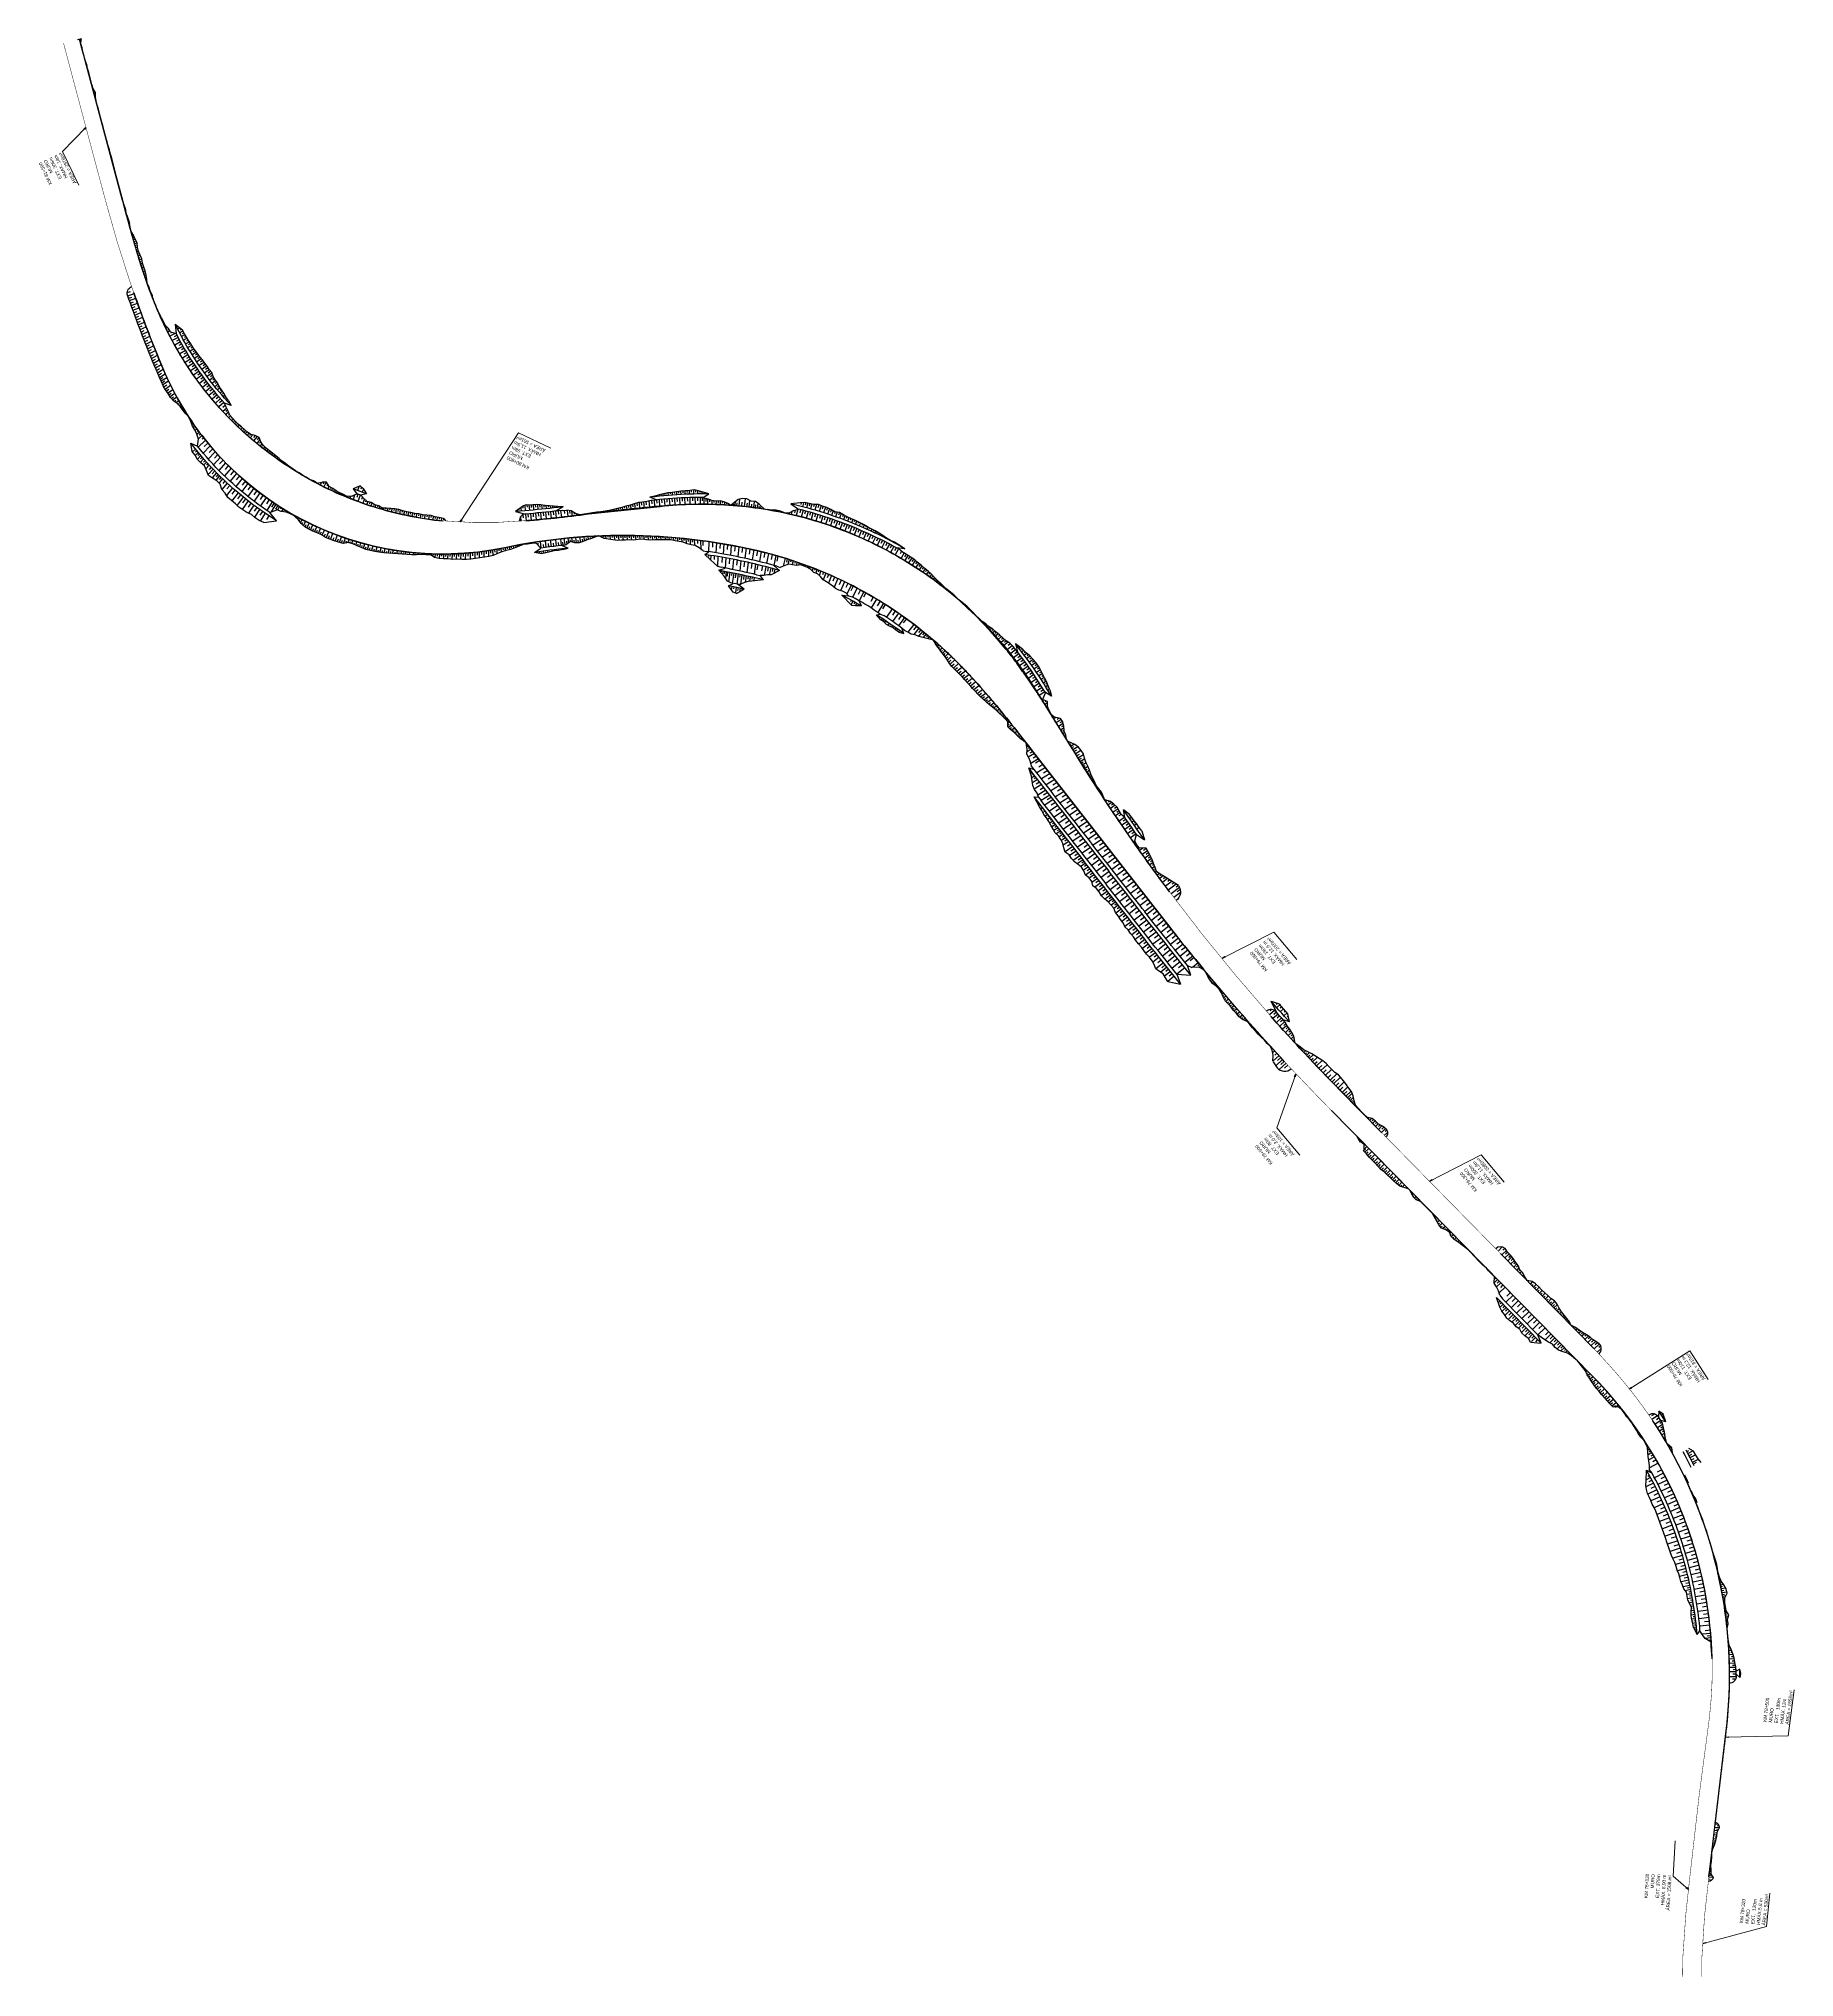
# Model space of a CAD drawing. Header units: metres. Extents: x 288738 to 324331, y 7399322 to 7465117.
# Drawn here: x 298868 to 300945, y 7447832 to 7450126 of the extents above; entities that cross this region are included whole.
import ezdxf

# ---------------------------------------------------------------- set-up
doc = ezdxf.new("R2010")
doc.units = ezdxf.units.M
doc.header["$LTSCALE"] = 10
for name, color, linetype in [('F-HZ-ATERRO-TALUDE', 110, 'Continuous'), ('F-HZ-CORTE-TALUDE', 10, 'Continuous'), ('F-HZ-MUROS', 210, 'Continuous'), ('F-HZ-PIANO-CORTE', 10, 'Continuous'), ('F-HZ-TALUDE', 2, 'Continuous')]:
    doc.layers.add(name, color=color, linetype=linetype)
doc.layers.add('U-HZ-TEXTO-MUROS', color=2, linetype='Continuous', lineweight=0)
doc.styles.add('ARIAL', font='arial.ttf')
doc.styles.add('DIM', font='arial.ttf', dxfattribs={"width": 0.8})
doc.dimstyles.new('U-1_2000', dxfattribs={"dimscale": 2, "dimtxt": 1.5, "dimasz": 0.75, "dimexe": 0.75, "dimexo": 0.75, "dimgap": 0.25, "dimtad": 1, "dimzin": 4, "dimtxsty": 'DIM', "dimblk": 'ARCHTICK', "dimcen": 0.7, "dimdle": 0.75, "dimclrd": 256, "dimclre": 256, "dimclrt": 256, "dimaunit": 1, "dimadec": 3, "dimazin": 2, "dimtfac": 1, "dimtofl": 0, "dimtmove": 0, "dimatfit": 3, "dimldrblk": 'CLOSEDBLANK', "dimfxl": 0, "dimtolj": 1, "dimtzin": 0, "dimlwd": -1, "dimlwe": -1, "dimarcsym": 0})

# ---------------------------------------------------------------- blocks, each defined once
blk = doc.blocks.new('_ArchTick')
at = {"color": 0, "linetype": 'ByBlock', "const_width": 0.15}
blk.add_lwpolyline([(-0.5, -0.5), (0.5, 0.5)], dxfattribs=at)

msp = doc.modelspace()

# ---------------------------------------------------------------- linework, layer by layer
at = {"layer": 'F-HZ-ATERRO-TALUDE', "linetype": 'Continuous', "lineweight": -3}
for p, q in [((298916.224, 7450124.402), (298917.861, 7450124.832)), ((298916.823, 7450122.126), (298917.233, 7450122.233)), ((298922.56, 7450100.515), (298922.634, 7450100.535)), ((298923.206, 7450098.101), (298923.278, 7450098.121)), ((298961.381, 7449955.628), (298961.443, 7449955.645)), ((298962.028, 7449953.215), (298962.099, 7449953.234)), ((298962.675, 7449950.801), (298962.894, 7449950.86)), ((298963.322, 7449948.387), (298963.426, 7449948.415)), ((298970.444, 7449921.825), (298970.61, 7449921.87)), ((298971.094, 7449919.412), (298971.136, 7449919.424)), ((298974.36, 7449907.384), (298975.173, 7449907.607)), ((298975.02, 7449904.984), (298975.313, 7449905.064)), ((298975.68, 7449902.583), (298976.044, 7449902.684)), ((298976.348, 7449900.177), (298976.47, 7449900.211)), ((298977.015, 7449897.776), (298977.187, 7449897.823)), ((298977.668, 7449895.448), (298978.06, 7449895.558)), ((298978.322, 7449893.117), (298979.716, 7449893.511)), ((298978.999, 7449890.734), (298979.863, 7449890.979)), ((298979.676, 7449888.349), (298981.74, 7449888.938)), ((298980.359, 7449885.979), (298981.599, 7449886.336)), ((298981.041, 7449883.608), (298983.939, 7449884.448)), ((298981.733, 7449881.239), (298982.975, 7449881.602)), ((298982.425, 7449878.872), (298984.486, 7449879.479)), ((298983.137, 7449876.473), (298984.122, 7449876.766)), ((298983.849, 7449874.074), (298985.735, 7449874.638)), ((298984.569, 7449871.69), (298985.64, 7449872.013)), ((298985.29, 7449869.305), (298987.688, 7449870.036)), ((298986.02, 7449866.93), (298987.376, 7449867.347)), ((298986.752, 7449864.553), (298989.763, 7449865.488)), ((298987.496, 7449862.181), (298988.84, 7449862.602)), ((298988.24, 7449859.809), (298990.615, 7449860.562)), ((298989.004, 7449857.422), (298990.155, 7449857.791)), ((298989.769, 7449855.035), (298992.008, 7449855.76)), ((298990.548, 7449852.653), (298991.704, 7449853.031)), ((298991.328, 7449850.271), (298993.688, 7449851.052)), ((298992.12, 7449847.901), (298993.198, 7449848.262)), ((298992.913, 7449845.535), (298994.842, 7449846.188)), ((298993.714, 7449843.195), (298994.483, 7449843.458)), ((298994.514, 7449840.862), (298995.641, 7449841.253)), ((298995.318, 7449838.568), (298995.597, 7449838.666)), ((298996.123, 7449836.274), (298996.193, 7449836.298)), ((298996.961, 7449833.939), (298997.145, 7449834.005)), ((298997.802, 7449831.602), (298998.455, 7449831.84)), ((298998.537, 7449829.606), (298998.91, 7449829.743)), ((298999.393, 7449827.282), (298999.416, 7449827.291)), ((299000.268, 7449824.964), (299000.611, 7449825.094)), ((299001.144, 7449822.643), (299001.471, 7449822.768)), ((299046.274, 7449676.877), (299045.923, 7449676.581)), ((299047.662, 7449674.798), (299047.334, 7449674.518)), ((299049.066, 7449672.729), (299048.026, 7449671.833)), ((299050.485, 7449670.671), (299049.738, 7449670.019)), ((299051.916, 7449668.621), (299050.108, 7449667.027)), ((299053.365, 7449666.584), (299052.418, 7449665.739)), ((299054.822, 7449664.552), (299052.757, 7449662.69)), ((299057.784, 7449660.524), (299054.851, 7449657.82)), ((299056.302, 7449662.537), (299055.058, 7449661.403)), ((299060.803, 7449656.539), (299056.562, 7449652.539)), ((299059.294, 7449658.531), (299057.499, 7449656.858)), ((299053.159, 7449640.498), (299049.717, 7449637.162)), ((299056.311, 7449636.617), (299052.714, 7449633.055)), ((299054.734, 7449638.557), (299052.978, 7449636.837)), ((299059.518, 7449632.781), (299055.404, 7449628.618)), ((299057.915, 7449634.699), (299055.986, 7449632.769)), ((299064.968, 7449651.236), (299056.361, 7449642.875)), ((299062.716, 7449654.029), (299060.922, 7449652.356)), ((299070.671, 7449644.274), (299062.233, 7449635.742)), ((299067.796, 7449647.736), (299063.534, 7449643.512)), ((299076.555, 7449637.465), (299068.288, 7449628.766)), ((299073.592, 7449640.852), (299069.416, 7449636.544)), ((299079.558, 7449634.113), (299075.468, 7449629.723)), ((299062.778, 7449628.99), (299058.87, 7449624.951)), ((299061.146, 7449630.884), (299059.128, 7449628.821)), ((299064.428, 7449627.112), (299062.571, 7449625.172)), ((299066.087, 7449625.242), (299062.604, 7449621.564)), ((299069.446, 7449621.538), (299065.349, 7449617.119)), ((299067.758, 7449623.383), (299065.974, 7449621.478)), ((299073.85, 7449616.821), (299068.088, 7449610.43)), ((299071.637, 7449619.169), (299069.208, 7449616.512)), ((299078.042, 7449612.479), (299072.731, 7449606.435)), ((299075.94, 7449614.644), (299073.045, 7449611.392)), ((299082.601, 7449630.799), (299074.509, 7449621.937)), ((299079.825, 7449610.682), (299077.393, 7449607.884)), ((299088.81, 7449624.284), (299080.896, 7449615.264)), ((299085.684, 7449627.521), (299081.682, 7449623.05)), ((299095.189, 7449617.936), (299087.456, 7449608.76)), ((299091.98, 7449621.091), (299088.068, 7449616.541)), ((299101.719, 7449611.743), (299094.169, 7449602.416)), ((299098.435, 7449614.82), (299094.614, 7449610.194)), ((299081.615, 7449608.892), (299077.214, 7449603.773)), ((299085.191, 7449605.398), (299081.014, 7449600.433)), ((299083.397, 7449607.138), (299081.308, 7449604.682)), ((299090.45, 7449600.409), (299084.343, 7449592.917)), ((299087.811, 7449602.893), (299085.401, 7449599.983)), ((299096.738, 7449594.715), (299089.751, 7449585.821)), ((299093.58, 7449597.546), (299090.377, 7449593.544)), ((299099.849, 7449591.982), (299096.13, 7449587.196)), ((299103.428, 7449588.91), (299096.194, 7449579.336)), ((299108.4, 7449605.713), (299101.036, 7449596.239)), ((299105.039, 7449608.706), (299101.311, 7449604.005)), ((299115.238, 7449599.862), (299108.063, 7449590.244)), ((299111.802, 7449602.767), (299108.167, 7449597.994)), ((299118.709, 7449596.999), (299115.17, 7449592.154)), ((299122.215, 7449594.177), (299115.231, 7449584.419)), ((299125.754, 7449591.398), (299122.31, 7449586.485)), ((299129.33, 7449588.667), (299122.541, 7449578.773)), ((299191.597, 7449602.782), (299191.707, 7449602.992)), ((299193.49, 7449601.771), (299193.761, 7449602.28)), ((299195.7, 7449600.601), (299195.81, 7449600.81)), ((299109.541, 7449583.839, 727), (299102.307, 7449574.265, 727)), ((299106.266, 7449586.606, 727), (299102.694, 7449581.785, 727)), ((299115.392, 7449579.213), (299108.275, 7449569.125)), ((299112.456, 7449581.637, 1454), (299108.884, 7449576.816, 1454)), ((299118.792, 7449576.606), (299115.375, 7449571.669)), ((299122.218, 7449574.034), (299115.803, 7449564.581)), ((299125.528, 7449571.6), (299122.569, 7449567.158)), ((299128.87, 7449569.212), (299122.877, 7449560.041)), ((299132.214, 7449566.877), (299129.209, 7449562.19)), ((299132.944, 7449585.985), (299129.598, 7449581.004)), ((299135.58, 7449564.573), (299129.788, 7449555.366)), ((299136.588, 7449583.346), (299129.996, 7449573.32)), ((299140.265, 7449580.752), (299137.018, 7449575.706)), ((299143.972, 7449578.201), (299137.579, 7449568.046)), ((299148.209, 7449575.369), (299142.712, 7449566.186)), ((299146.047, 7449576.807), (299142.879, 7449571.712)), ((299150.47, 7449573.895), (299147.905, 7449569.608)), ((299152.543, 7449572.564), (299149.977, 7449568.278)), ((299154.659, 7449571.233), (299153.539, 7449569.338)), ((299156.777, 7449569.905), (299154.872, 7449566.641)), ((299158.914, 7449568.607), (299158.219, 7449567.402)), ((299161.05, 7449567.308), (299160.166, 7449565.755)), ((299163.204, 7449566.039), (299162.886, 7449565.473)), ((299165.359, 7449564.772), (299164.942, 7449564.02)), ((299689.784, 7449573.907), (299689.897, 7449575.355)), ((299691.56, 7449573.756), (299691.941, 7449578.391)), ((299693.697, 7449573.574), (299693.99, 7449576.946)), ((299696.299, 7449573.331), (299697.044, 7449581.383)), ((299699.483, 7449573.024), (299699.936, 7449577.571)), ((299702.823, 7449572.665), (299703.795, 7449581.749)), ((299705.577, 7449572.358), (299706.068, 7449576.699)), ((299708.228, 7449572.044), (299709.141, 7449579.721)), ((299710.817, 7449571.723), (299711.265, 7449575.316)), ((299713.494, 7449571.376), (299714.442, 7449578.63)), ((299715.786, 7449571.066), (299716.24, 7449574.411)), ((299717.948, 7449570.762), (299718.727, 7449576.3)), ((299720.088, 7449570.456), (299720.404, 7449572.626)), ((299722.09, 7449570.152), (299722.528, 7449573.069)), ((299724.104, 7449569.845), (299724.22, 7449570.594)), ((299139.713, 7449561.756, 726), (299137.002, 7449557.396, 726)), ((299380.968, 7449518.12), (299380.901, 7449514.403)), ((299383.682, 7449518.396), (299383.589, 7449511.122)), ((299386.306, 7449518.692), (299386.278, 7449515.116)), ((299388.929, 7449518.998), (299388.907, 7449511.956)), ((299391.607, 7449519.339), (299391.613, 7449515.793)), ((299394.284, 7449519.692), (299394.331, 7449512.492)), ((299396.953, 7449520.074), (299396.993, 7449516.47)), ((299399.62, 7449520.465), (299399.733, 7449513.276)), ((299402.108, 7449520.86), (299402.177, 7449517.374)), ((299404.594, 7449521.261), (299404.755, 7449514.547)), ((299407.058, 7449521.686), (299407.143, 7449518.631)), ((299409.52, 7449522.121), (299409.691, 7449516.735)), ((299411.978, 7449522.579), (299412.064, 7449520.145)), ((299414.433, 7449523.049), (299414.609, 7449518.587)), ((299416.885, 7449523.536), (299416.975, 7449521.442)), ((299419.334, 7449524.038), (299419.522, 7449520.013)), ((299421.784, 7449524.535), (299421.881, 7449522.611)), ((299424.235, 7449525.027), (299424.432, 7449521.37)), ((299426.688, 7449525.512), (299426.784, 7449523.82)), ((299429.142, 7449525.986), (299429.322, 7449523.004)), ((299431.598, 7449526.455), (299431.679, 7449525.179)), ((299434.056, 7449526.91), (299434.194, 7449524.85)), ((299436.515, 7449527.361), (299436.569, 7449526.583)), ((299438.977, 7449527.799), (299439.05, 7449526.788)), ((299533.362, 7449537.912), (299533.565, 7449536.221)), ((299535.86, 7449538.007), (299536.043, 7449536.482)), ((299538.359, 7449538.086), (299538.788, 7449534.507)), ((299540.858, 7449538.163), (299541.096, 7449536.178)), ((299543.357, 7449538.224), (299543.894, 7449533.743)), ((299545.856, 7449538.283), (299546.157, 7449535.775)), ((299548.356, 7449538.326), (299549.002, 7449532.924)), ((299550.856, 7449538.367), (299551.199, 7449535.486)), ((299553.355, 7449538.392), (299554.044, 7449532.594)), ((299555.855, 7449538.415), (299556.196, 7449535.529)), ((299558.355, 7449538.423), (299559.037, 7449532.625)), ((299560.855, 7449538.427), (299561.196, 7449535.51)), ((299563.355, 7449538.417), (299564.007, 7449532.787)), ((299565.855, 7449538.403), (299566.164, 7449535.714)), ((299568.355, 7449538.375), (299568.971, 7449532.951)), ((299570.855, 7449538.344), (299571.165, 7449535.579)), ((299573.354, 7449538.297), (299573.92, 7449533.196)), ((299575.854, 7449538.248), (299576.104, 7449535.962)), ((299578.353, 7449538.183), (299578.814, 7449533.906)), ((299580.852, 7449538.116), (299581.066, 7449536.103)), ((299583.351, 7449538.034), (299583.8, 7449533.715)), ((299585.849, 7449537.949), (299586.089, 7449535.599)), ((299588.347, 7449537.848), (299588.837, 7449532.946)), ((299590.845, 7449537.745), (299591.093, 7449535.205)), ((299593.342, 7449537.626), (299593.802, 7449532.807)), ((299595.84, 7449537.506), (299596.049, 7449535.251)), ((299598.336, 7449537.369), (299598.719, 7449533.12)), ((299600.832, 7449537.231), (299601.007, 7449535.235)), ((299603.327, 7449537.075), (299603.653, 7449533.231)), ((299605.822, 7449536.92), (299605.974, 7449535.068)), ((299608.316, 7449536.746), (299608.599, 7449533.152)), ((299610.81, 7449536.572), (299610.941, 7449534.831)), ((299613.303, 7449536.381), (299613.541, 7449533.071)), ((299615.795, 7449536.188), (299615.905, 7449534.595)), ((299618.287, 7449535.98), (299618.517, 7449532.434)), ((299620.778, 7449535.769), (299620.897, 7449533.829)), ((299623.268, 7449535.543), (299623.502, 7449531.463)), ((299625.757, 7449535.314), (299625.871, 7449533.184)), ((299628.245, 7449535.07), (299628.461, 7449530.704)), ((299630.733, 7449534.822), (299630.838, 7449532.492)), ((299633.219, 7449534.562), (299633.439, 7449529.16)), ((299635.705, 7449534.295), (299635.813, 7449531.3)), ((299638.189, 7449534.018), (299638.39, 7449527.687)), ((299640.689, 7449533.731), (299640.777, 7449530.444)), ((299643.187, 7449533.435), (299643.334, 7449526.728)), ((299646.977, 7449532.966), (299647.034, 7449528.903)), ((299650.764, 7449532.478), (299650.828, 7449522.295)), ((299653.242, 7449532.15), (299653.247, 7449526.327)), ((299660.425, 7449531.137), (299660.237, 7449519.139)), ((299664.875, 7449530.473), (299664.717, 7449524.475)), ((299669.322, 7449529.78), (299668.876, 7449517.788)), ((299673.763, 7449529.058), (299673.476, 7449523.065)), ((299678.2, 7449528.308), (299677.495, 7449516.328)), ((299682.632, 7449527.528), (299682.215, 7449521.543)), ((299687.059, 7449526.72), (299686.095, 7449514.759)), ((299691.48, 7449525.884), (299690.933, 7449519.909)), ((299695.896, 7449525.019), (299694.672, 7449513.081)), ((299700.307, 7449524.125), (299699.63, 7449518.163)), ((299704.711, 7449523.203), (299703.227, 7449511.295)), ((299709.109, 7449522.252), (299708.302, 7449516.306)), ((299713.502, 7449521.273), (299711.757, 7449509.4)), ((299717.887, 7449520.265), (299716.95, 7449514.339)), ((299722.266, 7449519.229), (299720.262, 7449507.397)), ((299726.637, 7449518.159), (299725.57, 7449512.255)), ((299331.803, 7449516.611), (299331.624, 7449515.15)), ((299334.302, 7449516.529), (299334.124, 7449515.014)), ((299336.801, 7449516.454), (299336.309, 7449512.051)), ((299339.3, 7449516.409), (299339.048, 7449514.034)), ((299341.8, 7449516.366), (299341.287, 7449511.268)), ((299344.3, 7449516.359), (299344.049, 7449513.717)), ((299346.8, 7449516.352), (299346.311, 7449510.882)), ((299349.3, 7449516.378), (299349.065, 7449513.576)), ((299351.8, 7449516.408), (299351.352, 7449510.679)), ((299354.299, 7449516.466), (299354.077, 7449513.414)), ((299356.798, 7449516.534), (299356.357, 7449509.957)), ((299359.296, 7449516.623), (299359.09, 7449513.261)), ((299361.794, 7449516.728), (299361.421, 7449510.102)), ((299364.418, 7449516.857), (299364.248, 7449513.504)), ((299367.041, 7449517.007), (299366.723, 7449510.008)), ((299369.829, 7449517.185), (299369.685, 7449513.558)), ((299372.615, 7449517.386), (299372.361, 7449509.94)), ((299375.434, 7449517.612), (299375.327, 7449513.846)), ((299378.252, 7449517.857), (299378.078, 7449510.316)), ((299660.242, 7449515.129), (299660.214, 7449513.352)), ((299662.714, 7449514.754), (299662.594, 7449509.328)), ((299666.878, 7449514.096), (299666.742, 7449509.922)), ((299671.037, 7449513.411), (299670.554, 7449502.179)), ((299675.038, 7449496.598), (299674.969, 7449495.365)), ((299676.187, 7449512.527), (299675.851, 7449506.536)), ((299676.816, 7449496.273), (299676.576, 7449492.275)), ((299678.977, 7449495.877), (299678.785, 7449492.958)), ((299680.616, 7449511.734), (299679.809, 7449499.761)), ((299680.808, 7449495.53), (299680.241, 7449487.522)), ((299682.34, 7449495.24), (299681.972, 7449490.333)), ((299685.041, 7449510.913), (299684.57, 7449504.931)), ((299689.459, 7449510.062), (299688.382, 7449498.111)), ((299693.873, 7449509.182), (299693.267, 7449503.213)), ((299698.28, 7449508.274), (299696.932, 7449496.35)), ((299702.681, 7449507.337), (299701.94, 7449501.383)), ((299707.076, 7449506.371), (299705.458, 7449494.48)), ((299711.465, 7449505.376), (299710.588, 7449499.44)), ((299715.847, 7449504.352), (299713.958, 7449492.502)), ((299718.278, 7449503.772), (299717.297, 7449497.853)), ((299723.888, 7449502.389), (299722.842, 7449496.61)), ((299727.76, 7449501.377), (299725.753, 7449490.896)), ((299730.993, 7449517.031), (299728.73, 7449505.246)), ((299730.705, 7449500.579), (299729.807, 7449496.081)), ((299733.645, 7449499.763), (299731.991, 7449491.797)), ((299735.339, 7449515.861), (299734.142, 7449509.982)), ((299736.051, 7449499.087), (299735.288, 7449495.522)), ((299739.674, 7449514.654), (299737.152, 7449502.922)), ((299738.453, 7449498.391), (299737.358, 7449493.437)), ((299742.077, 7449513.965), (299740.78, 7449508.107)), ((299750.698, 7449511.397), (299748.402, 7449502.009)), ((299753.086, 7449510.656), (299752.15, 7449506.928)), ((299755.469, 7449509.902), (299753.937, 7449503.955)), ((299757.849, 7449509.136), (299757.185, 7449506.623)), ((299760.225, 7449508.36), (299758.991, 7449503.8)), ((299762.596, 7449507.567), (299762.009, 7449505.45)), ((299764.966, 7449506.769), (299763.842, 7449502.813)), ((299767.328, 7449505.951), (299766.916, 7449504.534)), ((299769.688, 7449505.128), (299769.153, 7449503.328)), ((299772.043, 7449504.286), (299771.788, 7449503.449)), ((299774.394, 7449503.438), (299773.883, 7449501.792)), ((299776.74, 7449502.574), (299776.452, 7449501.667)), ((299779.082, 7449501.7), (299778.403, 7449499.606)), ((299781.421, 7449500.815), (299781.011, 7449499.579)), ((299783.753, 7449499.915), (299782.637, 7449496.614)), ((299786.083, 7449499.009), (299785.342, 7449496.859)), ((299788.405, 7449498.083), (299786.9, 7449493.805)), ((299790.726, 7449497.153), (299789.958, 7449495.013)), ((299793.038, 7449496.204), (299791.117, 7449490.948)), ((299685.303, 7449494.79, 704), (299683.782, 7449483.556, 704)), ((299687.596, 7449477.966), (299687.059, 7449474.343)), ((299687.581, 7449494.269, 704), (299687.109, 7449490.94, 704)), ((299689.909, 7449493.729, 704), (299688.161, 7449481.925, 704)), ((299689.976, 7449477.406), (299689.669, 7449475.016)), ((299692.289, 7449493.169, 704), (299691.676, 7449488.388, 704)), ((299692.742, 7449477.021, -704), (299691.829, 7449470.273, -704)), ((299695.055, 7449492.783), (299693.436, 7449480.818)), ((299695.02, 7449476.5, -704), (299694.549, 7449473.171, -704)), ((299697.348, 7449475.96, -704), (299696.735, 7449471.817, -704)), ((299697.333, 7449492.263), (299696.861, 7449488.933)), ((299699.661, 7449491.722), (299698.01, 7449480.573)), ((299699.728, 7449475.4, -704), (299699.575, 7449474.205, -704)), ((299702.041, 7449491.163), (299701.428, 7449486.381)), ((299704.645, 7449490.58), (299703.579, 7449482.703)), ((299706.923, 7449490.059), (299706.451, 7449486.73)), ((299709.251, 7449489.519), (299708.42, 7449483.908)), ((299711.631, 7449488.959), (299711.265, 7449486.594)), ((299714.011, 7449488.387), (299713.384, 7449484.501)), ((299795.959, 7449494.991), (299794.734, 7449491.718)), ((299798.874, 7449493.763), (299795.854, 7449485.888)), ((299802.169, 7449492.34), (299800.528, 7449488.17)), ((299805.454, 7449490.893), (299801.869, 7449482.018)), ((299809.303, 7449489.163), (299807.322, 7449484.402)), ((299813.137, 7449487.401), (299808.706, 7449477.057)), ((299817.113, 7449485.53), (299814.7, 7449480.061)), ((299821.073, 7449483.624), (299816.225, 7449472.954)), ((299825.042, 7449481.669), (299822.672, 7449476.6)), ((299828.993, 7449479.678), (299823.879, 7449469.047)), ((299831.22, 7449478.542), (299828.417, 7449472.806)), ((299836.024, 7449476.027), (299830.611, 7449465.317)), ((299839.99, 7449473.901), (299837.224, 7449468.577)), ((299828.793, 7449461.754), (299827.905, 7449459.996)), ((299830.998, 7449460.575), (299828.839, 7449456.372)), ((299833.196, 7449459.385), (299832.155, 7449457.389)), ((299835.39, 7449458.186), (299833.716, 7449455.026)), ((299837.574, 7449456.97), (299837.034, 7449455.966)), ((299843.937, 7449471.739), (299838.286, 7449461.153)), ((299846.12, 7449470.522), (299843.262, 7449465.246)), ((299854.933, 7449465.466), (299851.963, 7449460.3)), ((299858.872, 7449463.124), (299852.662, 7449452.6)), ((299862.992, 7449460.62), (299859.642, 7449455.094)), ((299867.088, 7449458.075), (299860.291, 7449447.159)), ((299869.202, 7449456.74), (299865.788, 7449451.333)), ((299877.268, 7449451.509), (299870.622, 7449441.518)), ((299865.393, 7449440.169), (299864.135, 7449438.239)), ((299867.482, 7449438.795), (299866.841, 7449437.826)), ((299869.566, 7449437.414), (299868.189, 7449435.361)), ((299871.642, 7449436.022), (299870.845, 7449434.85)), ((299873.71, 7449434.617), (299872.083, 7449432.257)), ((299875.774, 7449433.206), (299874.994, 7449432.091)), ((299877.825, 7449431.777), (299876.51, 7449429.921)), ((299881.007, 7449449.006), (299877.628, 7449444.048)), ((299884.723, 7449446.468), (299877.856, 7449436.628)), ((299879.873, 7449430.344), (299879.301, 7449429.546)), ((299881.911, 7449428.895), (299880.588, 7449427.078)), ((299883.942, 7449427.438), (299883.264, 7449426.518)), ((299888.416, 7449443.897), (299884.928, 7449439.015)), ((299892.085, 7449441.292), (299885, 7449431.607)), ((299894.111, 7449439.827), (299890.539, 7449435.006)), ((299903.169, 7449433.107), (299895.846, 7449423.782)), ((299906.077, 7449430.875), (299902.571, 7449426.494)), ((299908.968, 7449428.622), (299902.792, 7449421.046)), ((299911.251, 7449426.822), (299908.505, 7449423.502)), ((299885.967, 7449425.971), (299884.729, 7449424.316)), ((299913.524, 7449425.009), (299908.54, 7449419.071)), ((299915.466, 7449423.435), (299913.315, 7449420.904)), ((299917.406, 7449421.858), (299913.836, 7449417.711)), ((299919.331, 7449420.263), (299917.862, 7449418.578)), ((299921.253, 7449418.665), (299919.007, 7449416.119)), ((299923.164, 7449417.053), (299922.467, 7449416.272)), ((300037.116, 7449291.332), (300036.727, 7449291.092)), ((300038.654, 7449289.361), (300036.73, 7449288.174)), ((300087.349, 7449290.837), (300088.74, 7449291.695)), ((300088.43, 7449289.093), (300092.422, 7449291.554)), ((300089.634, 7449287.149), (300092.155, 7449288.704)), ((300090.896, 7449285.112), (300096.824, 7449288.771)), ((300041.729, 7449285.418), (300036.929, 7449282.459)), ((300045.628, 7449280.412), (300038.426, 7449275.972)), ((300040.192, 7449287.39), (300038.635, 7449286.43)), ((300043.679, 7449282.915), (300040.408, 7449280.899)), ((300050.567, 7449274.069), (300041.443, 7449268.444)), ((300048.097, 7449277.24), (300044.137, 7449274.799)), ((300052.102, 7449272.096), (300047.002, 7449268.952)), ((300055.788, 7449267.362), (300050.681, 7449264.213)), ((300092.404, 7449282.678), (300095.658, 7449284.692)), ((300093.97, 7449280.153), (300100.707, 7449284.335)), ((300095.525, 7449277.656), (300098.905, 7449279.76)), ((300097.072, 7449275.174), (300103.707, 7449279.316)), ((300098.355, 7449273.123), (300101.39, 7449275.022)), ((300099.64, 7449271.072), (300105.153, 7449274.53)), ((300100.936, 7449269.011), (300103.437, 7449270.584)), ((300102.234, 7449266.948), (300106.747, 7449269.791)), ((300103.558, 7449264.854), (300105.652, 7449266.177)), ((300042.977, 7449257.925), (300041.097, 7449256.766)), ((300046.047, 7449253.978), (300042.419, 7449251.733)), ((300049.427, 7449249.63), (300043.192, 7449245.751)), ((300044.513, 7449255.952), (300043.222, 7449255.155)), ((300047.737, 7449251.804), (300045.255, 7449250.264)), ((300054.105, 7449243.614), (300045.494, 7449238.218)), ((300051.766, 7449246.622), (300047.873, 7449244.191)), ((300058.553, 7449263.811), (300048.344, 7449257.503)), ((300064.082, 7449256.71), (300053.897, 7449250.363)), ((300061.317, 7449260.26), (300056.219, 7449257.097)), ((300069.61, 7449249.608), (300059.451, 7449243.222)), ((300066.846, 7449253.159), (300061.76, 7449249.976)), ((300072.375, 7449246.057), (300067.301, 7449242.855)), ((300104.881, 7449262.761), (300108.747, 7449265.209)), ((300106.206, 7449260.674), (300107.968, 7449261.792)), ((300107.531, 7449258.588), (300110.709, 7449260.61)), ((300108.853, 7449256.515), (300110.241, 7449257.401)), ((300110.175, 7449254.444), (300112.549, 7449255.961)), ((300111.502, 7449252.375), (300112.488, 7449253.007)), ((300112.828, 7449250.306), (300114.407, 7449251.32)), ((300114.181, 7449248.206), (300114.904, 7449248.672)), ((300115.532, 7449246.108), (300116.842, 7449246.953)), ((300116.875, 7449244.034), (300117.364, 7449244.35)), ((300059.316, 7449236.911), (300049.745, 7449230.865)), ((300050.631, 7449222.129), (300050.022, 7449221.742)), ((300052.166, 7449220.153), (300050.598, 7449219.153)), ((300056.71, 7449240.262), (300052.319, 7449237.5)), ((300063.815, 7449231.115, 700), (300053.67, 7449224.707, 700)), ((300061.488, 7449234.118), (300056.428, 7449230.893)), ((300067.909, 7449225.859), (300057.802, 7449219.39)), ((300065.763, 7449228.618), (300060.704, 7449225.394)), ((300075.139, 7449242.506), (300065.004, 7449236.082)), ((300070.671, 7449222.306), (300065.624, 7449219.062)), ((300080.668, 7449235.405), (300070.558, 7449228.941)), ((300077.904, 7449238.956), (300072.842, 7449235.733)), ((300086.197, 7449228.303), (300076.112, 7449221.801)), ((300083.432, 7449231.854), (300078.384, 7449228.612)), ((300091.726, 7449221.202), (300081.666, 7449214.66)), ((300088.961, 7449224.753), (300083.925, 7449221.491)), ((300118.217, 7449241.96), (300118.876, 7449242.387)), ((300119.577, 7449239.869), (300119.98, 7449240.131)), ((300120.937, 7449237.777), (300121.892, 7449238.399)), ((300122.301, 7449235.69), (300122.862, 7449236.057)), ((300123.664, 7449233.603), (300124.94, 7449234.438)), ((300125.013, 7449231.549), (300125.455, 7449231.839)), ((300126.361, 7449229.495), (300126.853, 7449229.819)), ((300053.7, 7449218.177), (300052.754, 7449217.571)), ((300055.238, 7449216.197), (300053.21, 7449214.897)), ((300056.775, 7449214.218), (300055.685, 7449213.518)), ((300058.302, 7449212.251), (300055.694, 7449210.572)), ((300059.829, 7449210.285), (300058.311, 7449209.306)), ((300061.36, 7449208.314), (300058.321, 7449206.348)), ((300064.427, 7449204.364), (300061.258, 7449202.305)), ((300062.891, 7449206.342), (300061.371, 7449205.357)), ((300073.434, 7449218.754), (300063.351, 7449212.246)), ((300067.493, 7449200.417), (300063.846, 7449198.036)), ((300065.963, 7449202.387), (300064.309, 7449201.309)), ((300069.022, 7449198.449), (300067.016, 7449197.136)), ((300078.958, 7449211.649), (300068.901, 7449205.103)), ((300076.196, 7449215.201), (300071.161, 7449211.938)), ((300084.483, 7449204.544), (300074.451, 7449197.96)), ((300081.721, 7449208.097), (300076.698, 7449204.814)), ((300090.008, 7449197.44), (300080.001, 7449190.817)), ((300087.246, 7449200.992), (300082.236, 7449197.69)), ((300097.255, 7449214.1), (300087.22, 7449207.52)), ((300094.49, 7449217.651), (300089.466, 7449214.371)), ((300102.783, 7449206.999), (300092.774, 7449200.38)), ((300100.019, 7449210.55), (300095.008, 7449207.25)), ((300108.312, 7449199.897), (300098.329, 7449193.239)), ((300105.548, 7449203.448), (300100.55, 7449200.129)), ((300070.552, 7449196.479), (300066.203, 7449193.626)), ((300073.612, 7449192.54), (300068.606, 7449189.241)), ((300072.082, 7449194.509), (300069.743, 7449192.971)), ((300076.639, 7449188.643), (300071.474, 7449185.225)), ((300075.141, 7449190.571), (300072.476, 7449188.811)), ((300079.638, 7449184.783), (300074.925, 7449181.65)), ((300078.124, 7449186.732), (300075.729, 7449185.143)), ((300082.693, 7449180.85), (300077.509, 7449177.388)), ((300081.172, 7449182.809), (300078.746, 7449181.192)), ((300086.247, 7449176.277), (300079.667, 7449171.859)), ((300084.488, 7449178.541), (300081.595, 7449176.603)), ((300095.533, 7449190.335), (300085.552, 7449183.674)), ((300092.771, 7449193.888), (300087.774, 7449190.566)), ((300101.059, 7449183.231), (300091.103, 7449176.531)), ((300098.296, 7449186.783), (300093.312, 7449183.443)), ((300106.584, 7449176.127), (300096.655, 7449169.389)), ((300103.821, 7449179.679), (300098.85, 7449176.32)), ((300113.841, 7449192.796), (300103.883, 7449186.099)), ((300111.077, 7449196.346), (300106.091, 7449193.008)), ((300119.37, 7449185.694), (300109.438, 7449178.959)), ((300116.606, 7449189.245), (300111.633, 7449185.887)), ((300124.899, 7449178.593), (300114.993, 7449171.819)), ((300122.134, 7449182.143), (300117.175, 7449178.766)), ((300127.663, 7449175.042), (300122.717, 7449171.646)), ((300091.023, 7449170.131), (300081.999, 7449164.028)), ((300088.639, 7449173.199), (300084.743, 7449170.573)), ((300095.129, 7449164.847), (300087.292, 7449159.515)), ((300093.056, 7449167.514), (300088.846, 7449164.659)), ((300099.5, 7449159.223), (300091.623, 7449153.828)), ((300097.321, 7449162.027), (300093.319, 7449159.295)), ((300103.119, 7449154.567), (300096.336, 7449149.897)), ((300101.344, 7449156.85), (300097.579, 7449154.264)), ((300104.653, 7449152.594), (300101.537, 7449150.443)), ((300112.11, 7449169.023), (300102.206, 7449162.247)), ((300109.347, 7449172.575), (300104.389, 7449169.197)), ((300117.636, 7449161.919), (300107.758, 7449155.105)), ((300114.873, 7449165.471), (300109.928, 7449162.074)), ((300123.162, 7449154.816), (300113.311, 7449147.964)), ((300120.399, 7449158.368), (300115.467, 7449154.951)), ((300130.428, 7449171.491), (300120.548, 7449164.68)), ((300125.925, 7449151.264), (300121.006, 7449147.828)), ((300135.957, 7449164.39), (300126.104, 7449157.54)), ((300133.192, 7449167.94), (300128.259, 7449164.525)), ((300141.485, 7449157.288), (300131.659, 7449150.4)), ((300138.721, 7449160.839), (300133.801, 7449157.404)), ((300144.25, 7449153.737), (300139.343, 7449150.284)), ((300106.209, 7449150.591), (300100.435, 7449146.597)), ((300109.438, 7449146.438), (300103.611, 7449142.389)), ((300107.809, 7449148.534), (300104.998, 7449146.585)), ((300113.331, 7449141.429), (300106.238, 7449136.471)), ((300111.394, 7449143.921), (300108.209, 7449141.701)), ((300116.684, 7449137.116), (300110.513, 7449132.782)), ((300115.004, 7449139.278), (300111.703, 7449136.965)), ((300120.34, 7449132.414), (300113.759, 7449127.766)), ((300118.534, 7449134.738), (300115.439, 7449132.558)), ((300122.286, 7449129.912), (300118.485, 7449127.221)), ((300128.688, 7449147.712), (300118.864, 7449140.822)), ((300134.215, 7449140.609), (300124.417, 7449133.681)), ((300131.452, 7449144.161), (300126.546, 7449140.706)), ((300139.742, 7449133.506), (300129.97, 7449126.54)), ((300136.978, 7449137.057), (300132.086, 7449133.584)), ((300147.014, 7449150.186), (300137.215, 7449143.261)), ((300142.505, 7449129.954), (300137.626, 7449126.462)), ((300152.543, 7449143.085), (300142.77, 7449136.121)), ((300149.779, 7449146.636), (300144.886, 7449143.163)), ((300158.072, 7449135.983), (300148.326, 7449128.982)), ((300155.307, 7449139.534), (300150.428, 7449136.043)), ((300163.601, 7449128.882), (300153.882, 7449121.842)), ((300160.836, 7449132.433), (300155.97, 7449128.922)), ((300124.25, 7449127.386), (300116.93, 7449122.186)), ((300127.939, 7449122.642), (300121.263, 7449117.874)), ((300126.059, 7449125.059), (300122.69, 7449122.66)), ((300131.956, 7449117.476), (300124.826, 7449112.354)), ((300129.949, 7449120.057), (300126.552, 7449117.624)), ((300135.636, 7449112.744), (300129.054, 7449107.99)), ((300133.801, 7449115.104), (300130.342, 7449112.613)), ((300138.745, 7449108.747), (300133.082, 7449104.639)), ((300137.186, 7449110.752), (300134.142, 7449108.549)), ((300145.269, 7449126.403), (300135.524, 7449119.4)), ((300140.279, 7449106.775), (300137.51, 7449104.762)), ((300150.796, 7449119.3), (300141.078, 7449112.259)), ((300148.032, 7449122.851), (300143.167, 7449119.34)), ((300156.323, 7449112.197), (300146.633, 7449105.119)), ((300153.559, 7449115.748), (300148.707, 7449112.219)), ((300161.85, 7449105.094), (300152.187, 7449097.979)), ((300159.087, 7449108.646), (300154.248, 7449105.097)), ((300169.13, 7449121.78), (300159.439, 7449114.703)), ((300166.365, 7449125.331), (300161.513, 7449121.802)), ((300174.658, 7449114.679), (300164.995, 7449107.564)), ((300171.894, 7449118.23), (300167.055, 7449114.682)), ((300180.187, 7449107.577), (300170.552, 7449100.425)), ((300177.423, 7449111.128), (300172.598, 7449107.561)), ((300141.813, 7449104.803), (300136.394, 7449100.853)), ((300144.864, 7449100.88), (300139.545, 7449096.987)), ((300143.341, 7449102.839), (300140.672, 7449100.89)), ((300148.417, 7449096.313), (300142.016, 7449091.603)), ((300146.633, 7449098.607), (300143.646, 7449096.415)), ((300152.062, 7449091.628), (300145.671, 7449086.901)), ((300150.24, 7449093.971), (300147.077, 7449091.638)), ((300155.883, 7449086.717), (300149.199, 7449081.745)), ((300153.972, 7449089.173), (300150.691, 7449086.739)), ((300157.998, 7449083.999), (300154.53, 7449081.412)), ((300167.378, 7449097.992), (300157.743, 7449090.839)), ((300164.614, 7449101.543), (300159.79, 7449097.976)), ((300173.268, 7449090.425), (300163.662, 7449083.233)), ((300170.142, 7449094.441), (300165.331, 7449090.855)), ((300178.796, 7449083.323), (300169.218, 7449076.093)), ((300176.032, 7449086.874), (300171.236, 7449083.268)), ((300185.716, 7449100.476), (300176.108, 7449093.286)), ((300182.952, 7449104.027), (300178.141, 7449100.441)), ((300188.253, 7449097.218), (300178.658, 7449090.011)), ((300193.781, 7449090.116), (300184.215, 7449082.872)), ((300191.017, 7449093.667), (300186.227, 7449090.054)), ((300199.311, 7449083.015), (300189.772, 7449075.734)), ((300196.546, 7449086.566), (300191.769, 7449082.934)), ((300160.095, 7449081.303), (300152.687, 7449075.76)), ((300163.847, 7449076.482), (300156.814, 7449071.191)), ((300161.861, 7449079.034), (300158.171, 7449076.265)), ((300168.006, 7449071.137), (300160.73, 7449065.63)), ((300165.928, 7449073.808), (300162.245, 7449071.028)), ((300172.177, 7449065.778), (300164.908, 7449060.243)), ((300170.087, 7449068.464), (300166.571, 7449065.794)), ((300176.43, 7449060.318), (300169.068, 7449054.678)), ((300174.303, 7449063.048), (300170.613, 7449060.229)), ((300184.324, 7449076.22), (300174.774, 7449068.954)), ((300181.56, 7449079.771), (300176.778, 7449076.148)), ((300189.856, 7449069.122), (300180.334, 7449061.819)), ((300187.089, 7449072.67), (300182.321, 7449069.028)), ((300195.41, 7449062.039), (300185.916, 7449054.7)), ((300192.63, 7449065.578), (300187.876, 7449061.918)), ((300204.85, 7449075.922), (300195.34, 7449068.604)), ((300202.077, 7449079.466), (300197.315, 7449075.816)), ((300210.415, 7449068.849), (300200.933, 7449061.493)), ((300207.629, 7449072.382), (300202.881, 7449068.714)), ((300216.006, 7449061.795), (300206.552, 7449054.404)), ((300213.207, 7449065.32), (300208.473, 7449061.633)), ((300180.49, 7449055.132), (300173.474, 7449049.726)), ((300178.454, 7449057.73), (300174.919, 7449055.013)), ((300184.778, 7449049.682), (300177.43, 7449043.985)), ((300182.634, 7449052.402), (300179.072, 7449049.649)), ((300188.729, 7449044.687), (300181.932, 7449039.388)), ((300186.755, 7449047.18), (300183.165, 7449044.388)), ((300193.037, 7449039.271), (300185.711, 7449033.525)), ((300190.889, 7449041.969), (300187.398, 7449039.239)), ((300200.989, 7449054.977), (300191.523, 7449047.601)), ((300198.196, 7449058.505), (300193.456, 7449054.827)), ((300206.593, 7449047.935), (300197.156, 7449040.523)), ((300203.788, 7449051.454), (300199.062, 7449047.757)), ((300212.222, 7449040.913), (300202.814, 7449033.464)), ((300209.405, 7449044.422), (300204.693, 7449040.706)), ((300215.046, 7449037.409), (300210.349, 7449033.676)), ((300221.621, 7449054.762), (300212.197, 7449047.334)), ((300218.81, 7449058.276), (300214.091, 7449054.571)), ((300227.261, 7449047.749), (300217.866, 7449040.284)), ((300224.438, 7449051.253), (300219.733, 7449047.53)), ((300232.926, 7449040.755), (300223.56, 7449033.254)), ((300230.091, 7449044.25), (300225.4, 7449040.508)), ((300234.505, 7449038.817), (300229.826, 7449035.061)), ((300198.216, 7449032.798), (300189.219, 7449025.689)), ((300195.654, 7449035.996), (300191.65, 7449032.844)), ((300202.467, 7449027.52), (300195.042, 7449021.618)), ((300200.346, 7449030.151), (300196.223, 7449026.884)), ((300206.502, 7449022.536), (300199.553, 7449016.981)), ((300204.448, 7449025.068), (300201.144, 7449022.434)), ((300211.087, 7449016.899), (300203.45, 7449010.756)), ((300208.785, 7449019.726), (300205.101, 7449016.772)), ((300217.876, 7449033.911), (300208.497, 7449026.425)), ((300223.554, 7449026.928), (300214.204, 7449019.407)), ((300220.712, 7449030.417), (300216.03, 7449026.665)), ((300239.5, 7449032.707), (300232.738, 7449027.241)), ((300241.086, 7449030.775), (300238.976, 7449029.065)), ((300242.674, 7449028.843), (300240.684, 7449027.228)), ((300244.265, 7449026.915), (300243.656, 7449026.42)), ((300329.986, 7448928.357), (300327.496, 7448926.086)), ((300328.297, 7448930.2), (300327.623, 7448929.587)), ((300334.993, 7448922.908), (300327.724, 7448916.235)), ((300332.488, 7448925.631), (300330.204, 7448923.541)), ((300356.092, 7448935.514), (300356.369, 7448935.77)), ((300357.759, 7448933.71), (300358.068, 7448933.995)), ((300359.427, 7448931.904), (300360.385, 7448932.791)), ((300359.445, 7448931.886), (300359.925, 7448932.331)), ((300361.111, 7448930.09), (300362.441, 7448931.324)), ((300362.778, 7448928.294), (300363.627, 7448929.083)), ((300364.377, 7448926.578), (300366.71, 7448928.751)), ((300365.976, 7448924.863), (300367.462, 7448926.25)), ((300367.591, 7448923.136), (300371.163, 7448926.478)), ((300369.21, 7448921.407), (300371.292, 7448923.359)), ((300370.867, 7448919.643), (300375.494, 7448923.99)), ((300339.196, 7448918.349), (300331.165, 7448910.977)), ((300337.074, 7448920.653), (300333.064, 7448916.964)), ((300343.388, 7448913.781), (300335.265, 7448906.324)), ((300341.267, 7448916.086), (300337.257, 7448912.397)), ((300345.409, 7448911.591), (300341.399, 7448907.901)), ((300372.784, 7448917.603), (300375.338, 7448920.009)), ((300374.711, 7448915.562), (300380.275, 7448920.816)), ((300377.055, 7448913.083), (300380.121, 7448915.986)), ((300379.392, 7448910.619), (300386.142, 7448917.031)), ((300381.988, 7448907.891), (300385.557, 7448911.293)), ((300384.611, 7448905.144), (300391.925, 7448912.139)), ((300387.235, 7448902.403), (300390.898, 7448905.917)), ((300389.864, 7448899.667), (300397.123, 7448906.655)), ((300392.749, 7448896.676), (300396.428, 7448900.231)), ((300395.57, 7448893.762), (300403.498, 7448901.448)), ((300397.655, 7448891.609), (300401.243, 7448895.136)), ((300399.626, 7448889.573), (300407.779, 7448897.483)), ((300402.114, 7448887.039), (300405.701, 7448890.565)), ((300404.604, 7448884.496), (300412.226, 7448891.97)), ((300407.092, 7448881.962), (300410.68, 7448885.488)), ((300409.587, 7448879.424), (300416.417, 7448886.138)), ((300411.883, 7448877.088), (300415.155, 7448880.305)), ((300414.181, 7448874.75), (300420.456, 7448880.919)), ((300415.947, 7448872.954), (300421.543, 7448878.455)), ((300417.594, 7448871.278), (300420.089, 7448873.73)), ((300419.079, 7448869.767), (300423.149, 7448873.768)), ((300420.495, 7448868.327), (300422.005, 7448869.811)), ((300421.947, 7448866.85), (300423.976, 7448868.844)), ((300423.522, 7448865.248), (300424.144, 7448865.861)), ((300425.096, 7448863.647), (300425.559, 7448864.102)), ((300507.419, 7448745.669), (300507.272, 7448745.524)), ((300509.172, 7448743.886), (300508.877, 7448743.597)), ((300510.924, 7448742.104), (300510.807, 7448741.988)), ((300512.677, 7448740.321), (300512.523, 7448740.17)), ((300514.429, 7448738.538), (300514.367, 7448738.476)), ((300516.182, 7448736.755), (300516.067, 7448736.642)), ((300559.997, 7448692.185), (300559.913, 7448692.103)), ((300561.749, 7448690.402), (300561.58, 7448690.236)), ((300563.502, 7448688.619), (300563.395, 7448688.514)), ((300565.255, 7448686.836), (300564.981, 7448686.567)), ((300567.007, 7448685.054), (300566.763, 7448684.813)), ((300568.76, 7448683.271), (300568.386, 7448682.903)), ((300570.512, 7448681.488), (300570.268, 7448681.248)), ((300572.265, 7448679.705), (300571.771, 7448679.22)), ((300574.018, 7448677.922), (300573.773, 7448677.682)), ((300575.77, 7448676.14), (300575.276, 7448675.654)), ((300577.523, 7448674.357), (300577.353, 7448674.189)), ((300584.88, 7448666.873), (300584.756, 7448666.751)), ((300586.632, 7448665.09), (300586.361, 7448664.823)), ((300588.385, 7448663.307), (300588.222, 7448663.147)), ((300593.643, 7448657.959), (300589.529, 7448653.915)), ((300590.138, 7448661.524), (300589.757, 7448661.15)), ((300591.89, 7448659.742), (300590.797, 7448658.667)), ((300597.388, 7448654.149), (300592.308, 7448649.156)), ((300595.515, 7448656.054), (300593.195, 7448653.773)), ((300602.531, 7448648.917), (300595.555, 7448642.059)), ((300599.959, 7448651.533), (300597.033, 7448648.656)), ((300632.56, 7448652.605), (300635.092, 7448655.095)), ((300634.285, 7448650.851), (300635.709, 7448652.25)), ((300636.017, 7448649.089), (300639.127, 7448652.146)), ((300637.762, 7448647.313), (300639.399, 7448648.922)), ((300639.509, 7448645.537), (300642.847, 7448648.819)), ((300596.497, 7448632.232), (300594.444, 7448630.214)), ((300600.002, 7448628.666), (300596.312, 7448625.038)), ((300598.25, 7448630.449), (300596.811, 7448629.034)), ((300603.671, 7448624.934), (300598.695, 7448620.043)), ((300601.836, 7448626.8), (300599.649, 7448624.65)), ((300611.84, 7448639.448), (300603.283, 7448631.035)), ((300608.685, 7448642.657), (300604.407, 7448638.45)), ((300618.149, 7448633.029), (300609.592, 7448624.617)), ((300614.995, 7448636.239), (300610.716, 7448632.032)), ((300624.459, 7448626.611), (300615.901, 7448618.199)), ((300621.304, 7448629.82), (300617.025, 7448625.614)), ((300641.257, 7448643.758), (300642.865, 7448645.339)), ((300643.005, 7448641.981), (300646.19, 7448645.112)), ((300644.751, 7448640.204), (300646.419, 7448641.844)), ((300646.496, 7448638.429), (300649.995, 7448641.869)), ((300648.239, 7448636.656), (300650.081, 7448638.466)), ((300649.984, 7448634.881), (300653.753, 7448638.586)), ((300651.732, 7448633.102), (300653.554, 7448634.893)), ((300653.461, 7448631.344), (300657.173, 7448634.993)), ((300655.145, 7448629.631), (300657.247, 7448631.698)), ((300656.844, 7448627.903), (300661.395, 7448632.377)), ((300658.591, 7448626.125), (300660.798, 7448628.295)), ((300660.311, 7448624.376), (300664.468, 7448628.462)), ((300661.937, 7448622.722), (300663.682, 7448624.438)), ((300663.57, 7448621.061), (300666.421, 7448623.864)), ((300607.671, 7448620.865), (300602.245, 7448615.531)), ((300605.671, 7448622.9), (300603.096, 7448620.369)), ((300611.971, 7448616.491), (300606.139, 7448610.758)), ((300609.821, 7448618.678), (300606.875, 7448615.782)), ((300615.783, 7448612.613), (300610.613, 7448607.531)), ((300613.877, 7448614.552), (300611.071, 7448611.793)), ((300619.572, 7448608.759), (300614.433, 7448603.707)), ((300617.677, 7448610.686), (300615.258, 7448608.308)), ((300623.18, 7448605.089), (300618.287, 7448600.279)), ((300621.376, 7448606.924), (300618.748, 7448604.341)), ((300627.3, 7448600.898), (300621.712, 7448595.404)), ((300630.768, 7448620.193), (300622.211, 7448611.781)), ((300625.24, 7448602.993), (300622.781, 7448600.576)), ((300627.613, 7448623.402), (300623.335, 7448619.196)), ((300637.077, 7448613.775), (300628.52, 7448605.363)), ((300633.923, 7448616.984), (300629.644, 7448612.778)), ((300643.387, 7448607.357), (300634.829, 7448598.945)), ((300640.232, 7448610.566), (300635.953, 7448606.36)), ((300649.696, 7448600.939), (300641.139, 7448592.526)), ((300646.541, 7448604.148), (300642.263, 7448599.942)), ((300665.299, 7448619.302), (300666.58, 7448620.56)), ((300667.028, 7448617.543), (300669.3, 7448619.776)), ((300668.762, 7448615.779), (300669.768, 7448616.767)), ((300670.496, 7448614.015), (300672.249, 7448615.738)), ((300672.243, 7448612.239), (300673.043, 7448613.026)), ((300673.989, 7448610.462), (300675.438, 7448611.887)), ((300675.729, 7448608.692), (300676.348, 7448609.3)), ((300677.469, 7448606.922), (300678.496, 7448607.931)), ((300631.299, 7448596.83), (300625.875, 7448591.499)), ((300629.299, 7448598.864), (300626.48, 7448596.092)), ((300634.923, 7448593.143), (300630.007, 7448588.31)), ((300633.111, 7448594.987), (300630.525, 7448592.444)), ((300638.489, 7448589.516), (300633.572, 7448584.683)), ((300636.676, 7448591.36), (300633.953, 7448588.683)), ((300640.993, 7448586.969), (300638.27, 7448584.292)), ((300656.931, 7448593.579), (300649.705, 7448586.475)), ((300654.268, 7448596.288), (300650.409, 7448592.495)), ((300661.441, 7448588.991), (300655.324, 7448582.978)), ((300659.186, 7448591.285), (300655.796, 7448587.952)), ((300665.351, 7448585.014), (300660.047, 7448579.803)), ((300663.396, 7448587.002), (300660.726, 7448584.378)), ((300669.231, 7448581.067), (300663.962, 7448575.901)), ((300667.291, 7448583.041), (300664.543, 7448580.343)), ((300670.983, 7448579.284), (300668.482, 7448576.835)), ((300672.736, 7448577.502), (300668.597, 7448573.454)), ((300674.489, 7448575.719), (300672.856, 7448574.125)), ((300676.241, 7448573.936), (300673.945, 7448571.698)), ((300677.994, 7448572.153), (300677.3, 7448571.478)), ((300679.746, 7448570.37), (300678.663, 7448569.319)), ((300681.499, 7448568.588), (300681.104, 7448568.206)), ((300683.251, 7448566.805), (300682.666, 7448566.239)), ((300685.004, 7448565.022), (300684.812, 7448564.837)), ((300686.757, 7448563.239), (300686.56, 7448563.051)), ((300690.481, 7448558.951), (300690.608, 7448559.072)), ((300766.848, 7448467.99), (300766.814, 7448467.969)), ((300768.206, 7448465.891), (300768.015, 7448465.772)), ((300769.562, 7448463.791), (300769.393, 7448463.687)), ((300770.899, 7448461.678), (300770.109, 7448461.196)), ((300773.55, 7448457.439), (300771.134, 7448455.997)), ((300772.234, 7448459.564), (300771.576, 7448459.167)), ((300776.158, 7448453.173), (300771.676, 7448450.556)), ((300779.081, 7448448.275), (300772.471, 7448444.514)), ((300774.863, 7448455.311), (300773.113, 7448454.279)), ((300783.442, 7448440.713), (300773.231, 7448435.127)), ((300777.628, 7448450.729), (300774.839, 7448449.121)), ((300781.278, 7448444.504), (300777.149, 7448442.2)), ((300795.796, 7448460.835), (300796.24, 7448461.091)), ((300796.958, 7448458.792), (300798.579, 7448459.716)), ((300798.108, 7448456.754), (300799.036, 7448457.278)), ((300799.244, 7448454.713), (300800.352, 7448455.331)), ((300817.666, 7448454.335), (300819.864, 7448455.515)), ((300818.841, 7448452.128), (300824.562, 7448455.165)), ((300820.1, 7448449.723), (300823.217, 7448451.358)), ((300821.353, 7448447.315), (300827.78, 7448450.647)), ((300822.715, 7448444.648), (300826.09, 7448446.375)), ((300824.071, 7448441.978), (300831.2, 7448445.577)), ((300825.184, 7448439.74), (300829.049, 7448441.669)), ((300778.001, 7448417.153), (300769.163, 7448412.723)), ((300774.546, 7448423.713), (300769.397, 7448421.037)), ((300773.357, 7448425.913), (300771.43, 7448424.899)), ((300776.285, 7448420.439), (300772.687, 7448418.602)), ((300789.993, 7448428.742), (300779.318, 7448423.261)), ((300787.869, 7448432.709), (300782.556, 7448429.922)), ((300794.134, 7448420.751), (300783.365, 7448415.456)), ((300792.081, 7448424.756), (300786.72, 7448422.062)), ((300815.159, 7448423.757), (300816.197, 7448424.252)), ((300816.228, 7448421.503), (300816.735, 7448421.742)), ((300817.277, 7448419.243), (300818.189, 7448419.668)), ((300818.323, 7448416.981), (300818.722, 7448417.165)), ((300782.031, 7448409.18), (300771.289, 7448404.031)), ((300785.986, 7448400.975), (300774.942, 7448395.925)), ((300780.035, 7448413.176), (300775.031, 7448410.723)), ((300784.028, 7448405.087), (300778.598, 7448402.544)), ((300787.884, 7448396.892), (300782.19, 7448394.349)), ((300798.129, 7448412.687), (300787.27, 7448407.579)), ((300796.15, 7448416.728), (300790.742, 7448414.127)), ((300801.971, 7448404.548), (300791.026, 7448399.63)), ((300800.068, 7448408.626), (300794.617, 7448406.119)), ((300805.666, 7448396.342), (300794.637, 7448391.614)), ((300803.837, 7448400.453), (300798.343, 7448398.041)), ((300823.383, 7448405.581), (300823.76, 7448405.744)), ((300824.366, 7448403.293), (300824.462, 7448403.334)), ((300825.308, 7448401.056), (300825.909, 7448401.309)), ((300826.233, 7448398.844), (300826.855, 7448399.103)), ((300827.166, 7448396.578), (300828.617, 7448397.174)), ((300828.106, 7448394.272), (300828.785, 7448394.547)), ((300789.744, 7448392.791), (300778.736, 7448387.993)), ((300793.303, 7448384.63), (300782.339, 7448380.08)), ((300796.853, 7448376.053), (300785.336, 7448371.521)), ((300791.543, 7448388.719), (300786.173, 7448386.435)), ((300795.099, 7448380.35), (300789.505, 7448378.089)), ((300798.589, 7448371.678), (300792.749, 7448369.443)), ((300809.212, 7448388.07), (300798.103, 7448383.534)), ((300812.608, 7448379.736), (300801.422, 7448375.392)), ((300807.458, 7448392.214), (300801.923, 7448389.898)), ((300815.854, 7448371.342), (300804.594, 7448367.193)), ((300810.929, 7448383.911), (300805.355, 7448381.691)), ((300814.25, 7448375.546), (300808.638, 7448373.423)), ((300800.283, 7448367.287), (300788.519, 7448362.91)), ((300803.552, 7448358.419), (300791.661, 7448354.247)), ((300806.903, 7448348.731), (300794.543, 7448344.923)), ((300801.939, 7448362.861), (300796.003, 7448360.716)), ((300805.128, 7448353.694), (300799.062, 7448351.763)), ((300818.948, 7448362.89), (300807.618, 7448358.937)), ((300821.881, 7448354.382), (300810.485, 7448350.625)), ((300817.42, 7448367.123), (300811.772, 7448365.097)), ((300820.434, 7448358.643), (300814.752, 7448356.715)), ((300823.29, 7448350.108), (300817.576, 7448348.279)), ((300809.724, 7448339.993), (300797.704, 7448336.29)), ((300812.306, 7448331.445), (300800.866, 7448328.141)), ((300808.295, 7448344.488), (300802.229, 7448342.557)), ((300811.035, 7448335.725), (300805.137, 7448333.965)), ((300813.431, 7448327.524), (300808.015, 7448326.008)), ((300824.66, 7448345.822), (300813.2, 7448342.263)), ((300827.285, 7448337.213), (300815.765, 7448333.853)), ((300829.754, 7448328.559), (300818.177, 7448325.399)), ((300825.992, 7448341.524), (300820.247, 7448339.794)), ((300828.539, 7448332.892), (300822.764, 7448331.262)), ((300848.165, 7448335.19), (300848.252, 7448335.214)), ((300848.82, 7448332.788), (300848.966, 7448332.827)), ((300849.473, 7448330.386), (300849.966, 7448330.517)), ((300850.107, 7448327.971), (300850.379, 7448328.042)), ((300850.74, 7448325.556), (300851.34, 7448325.71)), ((300814.524, 7448323.595), (300804.026, 7448320.746)), ((300816.545, 7448315.974), (300806.358, 7448313.38)), ((300818.3, 7448308.893), (300808.84, 7448306.63)), ((300815.55, 7448319.788), (300810.354, 7448318.422)), ((300817.439, 7448312.437), (300812.59, 7448311.24)), ((300819.094, 7448305.527), (300814.46, 7448304.452)), ((300832.066, 7448319.861), (300820.437, 7448316.902)), ((300834.221, 7448311.123), (300822.542, 7448308.366)), ((300836.211, 7448302.346), (300824.486, 7448299.791)), ((300830.929, 7448324.215), (300825.128, 7448322.685)), ((300833.163, 7448315.497), (300827.336, 7448314.068)), ((300835.236, 7448306.739), (300829.385, 7448305.411)), ((300851.348, 7448323.149), (300851.777, 7448323.257)), ((300851.956, 7448320.744), (300853.071, 7448321.019)), ((300852.539, 7448318.344), (300852.938, 7448318.44)), ((300853.123, 7448315.941), (300853.576, 7448316.048)), ((300853.691, 7448313.513), (300853.849, 7448313.549)), ((300854.257, 7448311.082), (300854.458, 7448311.127)), ((300854.801, 7448308.659), (300855.022, 7448308.708)), ((300855.34, 7448306.241), (300856.081, 7448306.402)), ((300855.858, 7448303.835), (300856.429, 7448303.956)), ((300819.867, 7448302.157), (300810.869, 7448300.134)), ((300821.186, 7448296.087), (300813.085, 7448294.371)), ((300822.209, 7448291.114), (300815.572, 7448289.778)), ((300820.537, 7448299.124), (300816.3, 7448298.199)), ((300823.164, 7448286.206), (300817.552, 7448285.134)), ((300821.71, 7448293.603), (300817.788, 7448292.793)), ((300824.069, 7448281.289), (300818.448, 7448280.273)), ((300822.697, 7448288.662), (300819.907, 7448288.115)), ((300823.626, 7448283.749), (300820.809, 7448283.226)), ((300838.042, 7448293.535), (300826.275, 7448291.183)), ((300839.713, 7448284.692), (300827.907, 7448282.544)), ((300837.146, 7448297.945), (300831.273, 7448296.718)), ((300838.897, 7448289.117), (300833.004, 7448287.992)), ((300840.489, 7448280.259), (300834.577, 7448279.236)), ((300856.37, 7448301.435), (300857.939, 7448301.761)), ((300856.842, 7448299.148), (300858.037, 7448299.391)), ((300857.298, 7448296.909), (300860.65, 7448297.576)), ((300857.751, 7448294.629), (300859.852, 7448295.038)), ((300858.201, 7448292.309), (300863.144, 7448293.248)), ((300858.65, 7448289.955), (300861.392, 7448290.463)), ((300859.098, 7448287.528), (300864.755, 7448288.55)), ((300859.516, 7448285.23), (300862.199, 7448285.703)), ((300859.864, 7448283.237), (300863.811, 7448283.917)), ((300860.214, 7448281.234), (300861.476, 7448281.446)), ((300824.922, 7448276.362), (300820.194, 7448275.556)), ((300824.504, 7448278.827), (300821.803, 7448278.353)), ((300825.724, 7448271.427), (300822.413, 7448270.896)), ((300827.173, 7448261.533), (300822.559, 7448260.886)), ((300826.474, 7448266.484), (300822.693, 7448265.916)), ((300827.82, 7448256.575), (300823.209, 7448255.976)), ((300825.33, 7448273.896), (300823.313, 7448273.562)), ((300826.105, 7448268.956), (300824.488, 7448268.705)), ((300826.828, 7448264.009), (300824.713, 7448263.702)), ((300827.5, 7448259.054), (300825.161, 7448258.738)), ((300841.225, 7448275.82), (300829.383, 7448273.876)), ((300842.576, 7448266.922), (300830.703, 7448265.184)), ((300843.767, 7448258.001), (300831.866, 7448256.469)), ((300841.921, 7448271.374), (300835.992, 7448270.454)), ((300843.192, 7448262.464), (300837.248, 7448261.647)), ((300860.604, 7448278.903), (300862.489, 7448279.212)), ((300861.004, 7448276.478), (300861.737, 7448276.595)), ((300861.393, 7448274.026), (300862.69, 7448274.226)), ((300861.776, 7448271.562), (300862.392, 7448271.654)), ((300862.144, 7448269.096), (300863.414, 7448269.281)), ((300862.505, 7448266.631), (300863.184, 7448266.726)), ((300862.832, 7448264.3), (300864.862, 7448264.576)), ((300863.139, 7448262.058), (300864.666, 7448262.259)), ((300863.44, 7448259.796), (300866.812, 7448260.225)), ((300863.734, 7448257.484), (300864.986, 7448257.638)), ((300828.416, 7448251.611), (300824.352, 7448251.123)), ((300828.984, 7448246.643), (300825.209, 7448246.19)), ((300828.12, 7448254.093), (300825.94, 7448253.821)), ((300828.689, 7448249.125), (300826.734, 7448248.901)), ((300829.233, 7448244.155), (300827.278, 7448243.93)), ((300844.79, 7448249.06), (300832.864, 7448247.734)), ((300845.737, 7448239.132), (300835.621, 7448238.203)), ((300844.3, 7448253.533), (300838.342, 7448252.818)), ((300846.155, 7448233.91), (300839.193, 7448233.341)), ((300845.399, 7448242.927), (300839.353, 7448242.327)), ((300845.949, 7448236.521), (300841.666, 7448236.15)), ((300864.028, 7448255.136), (300865.834, 7448255.35)), ((300864.32, 7448252.662), (300865.236, 7448252.766)), ((300864.606, 7448250.206), (300866.347, 7448250.396)), ((300864.861, 7448247.852), (300865.341, 7448247.902)), ((300865.117, 7448245.491), (300865.294, 7448245.509)), ((300846.33, 7448231.416), (300844.431, 7448231.27)), ((300846.502, 7448228.922), (300846.035, 7448228.888)), ((300846.798, 7448223.931), (300846.129, 7448223.889)), ((300846.651, 7448226.426), (300846.394, 7448226.409)), ((300847.043, 7448218.937), (300846.561, 7448218.911)), ((300846.921, 7448221.434), (300846.633, 7448221.417)), ((300847.142, 7448216.438), (300846.987, 7448216.431)), ((300844.578, 7447960.197), (300846.248, 7447959.997)), ((300844.869, 7447962.632), (300845.464, 7447962.561)), ((300845.161, 7447965.074), (300845.947, 7447964.98)), ((300845.458, 7447967.556), (300845.868, 7447967.507)), ((300845.754, 7447970.038), (300846.592, 7447969.938)), ((300846.051, 7447972.519), (300846.424, 7447972.474)), ((300843.279, 7447948.789), (300845.123, 7447948.569)), ((300843.524, 7447951.377), (300848.819, 7447950.745)), ((300843.75, 7447953.271), (300845.595, 7447953.05)), ((300843.99, 7447955.278), (300846.332, 7447954.998)), ((300844.284, 7447957.74), (300845.295, 7447957.619))]:
    msp.add_line(p, q, dxfattribs=at)
at = {"layer": 'F-HZ-CORTE-TALUDE', "linetype": 'Continuous', "lineweight": -3}
for p, q in [((298968.509, 7449929.785), (298968.415, 7449929.76)), ((298969.219, 7449927.387), (298968.968, 7449927.32)), ((300481.244, 7448767.472), (300483.655, 7448769.843))]:
    msp.add_line(p, q, dxfattribs=at)
at = {"layer": 'F-HZ-MUROS', "linetype": 'Continuous', "lineweight": -3, "const_width": 0.5}
for points in [[(298980.165, 7449825.183), (298975.363, 7449839.204), (298960.051, 7449887.304), (298946.426, 7449935.553), (298933.501, 7449983.854), (298920.616, 7450032.165), (298907.727, 7450080.475), (298897.111, 7450120.488)], [(300396.982, 7448857.993), (300379.691, 7448875.64), (300345.072, 7448912.004), (300341.617, 7448915.715)], [(300597.028, 7448688.75), (300456.82, 7448831.375)], [(300835.225, 7447833.22), (300835.312, 7447856.085), (300838.485, 7447905.313), (300843.563, 7447951.373)]]:
    msp.add_lwpolyline(points, dxfattribs=at)
at = {"layer": 'F-HZ-MUROS'}
msp.add_lwpolyline([(298918.232, 7450126.029), (298913.63, 7450124.826)], dxfattribs=at)
at = {"layer": 'F-HZ-MUROS', "linetype": 'Continuous', "lineweight": -3, "const_width": 0.5}
for points in [[(299346.017, 7449555.736, 0.04582738), (299444.067, 7449555.971, 0.04582738)], [(300325.531, 7448969.332, -0.02074548), (300205.559, 7449116.649, -0.02074548)], [(300777.12, 7448490.872, 0.02366956), (300746.824, 7448531.972), (300744.755, 7448534.502), (300742.662, 7448537.03), (300740.557, 7448539.544), (300738.439, 7448542.046), (300736.309, 7448544.534), (300734.167, 7448547.011), (300732.015, 7448549.475), (300729.852, 7448551.928), (300727.68, 7448554.37), (300725.498, 7448556.8), (300723.307, 7448559.221), (300721.109, 7448561.631), (300718.902, 7448564.032), (300716.689, 7448566.423), (300714.468, 7448568.806), (300712.242, 7448571.181), (300710.01, 7448573.547), (300707.772, 7448575.906), (300707.493, 7448576.199)], [(300850.506, 7448009.787), (300858.642, 7448077.854), (300859.025, 7448081.057), (300859.407, 7448084.262), (300859.789, 7448087.469), (300860.168, 7448090.678), (300860.546, 7448093.89), (300860.921, 7448097.108), (300861.292, 7448100.325), (300861.658, 7448103.544), (300862.02, 7448106.765), (300862.377, 7448109.989), (300862.727, 7448113.216), (300863.07, 7448116.445), (300863.406, 7448119.677), (300863.734, 7448122.911), (300864.054, 7448126.148), (300864.364, 7448129.388), (300864.664, 7448132.631), (300864.953, 7448135.876), (300865.231, 7448139.125), (300865.497, 7448142.376), (300865.75, 7448145.63), (300865.99, 7448148.887), (300866.216, 7448152.147), (300866.428, 7448155.41), (300866.624, 7448158.676), (300866.805, 7448161.944), (300866.968, 7448165.215), (300867.115, 7448168.489), (300867.244, 7448171.765), (300867.354, 7448175.044), (300867.444, 7448178.311, 0.00484143), (300867.6, 7448188.758, 0.00484143)]]:
    msp.add_lwpolyline(points, format="xyb", dxfattribs=at)
at = {"layer": 'F-HZ-MUROS', "linetype": 'Continuous', "lineweight": -3}
msp.add_lwpolyline([(300812.469, 7447832.687, 0.5, 0.5, 0), (300812.799, 7447856.662, 0.5, 0.5, 0), (300816.321, 7447907.42, 0.5, 0.5, 0), (300821.019, 7447950.777, 0.5, 0.5, 0), (300832.186, 7448048.642, 0.5, 0.5, 0), (300834.648, 7448067.239, 0.5, 0.5, 0), (300839.813, 7448106.261, 0.5, 0.5, 0), (300843.383, 7448133.287, 0.5, 0.5, 0), (300844.559, 7448143.094, 0.5, 0.5, 0), (300846.319, 7448162.708, 0.5, 0.5, 0), (300846.673, 7448168.231, 0.5, 0.5, 0), (300847.222, 7448179.855, 0.5, 0.5, 0), (300847.456, 7448188.944, 0.5, 0.5, 0), (300847.425, 7448194.523, 0.5, 0.5, 0), (300847.378, 7448209.115, 0, 0, 0)], format="xyseb", dxfattribs=at)
at = {"layer": 'F-HZ-PIANO-CORTE'}
for p, q in [((298919.365, 7450113.319), (298919.264, 7450113.292)), ((298919.907, 7450110.876), (298919.804, 7450110.849)), ((298920.511, 7450108.45), (298920.479, 7450108.442)), ((298921.134, 7450106.029), (298921.089, 7450106.017)), ((298925.921, 7450089.194), (298925.768, 7450089.153)), ((298926.747, 7450086.828), (298926.262, 7450086.698)), ((298927.339, 7450084.398), (298927.124, 7450084.34)), ((298927.864, 7450081.95), (298927.556, 7450081.868)), ((298928.447, 7450079.518), (298928.325, 7450079.486)), ((298929.047, 7450077.091), (298928.85, 7450077.038)), ((298929.763, 7450074.695), (298929.63, 7450074.659)), ((298930.513, 7450072.307), (298930.144, 7450072.209)), ((298931.235, 7450069.913), (298931.013, 7450069.853)), ((298931.948, 7450067.516), (298931.438, 7450067.379)), ((298933.131, 7450065.244), (298932.608, 7450065.104)), ((298934.451, 7450063.01), (298932.732, 7450062.549)), ((298934.704, 7450057.901), (298934.026, 7450057.72)), ((298934.729, 7450060.496), (298934.054, 7450060.315)), ((298935.01, 7450055.395), (298934.842, 7450055.35)), ((298935.411, 7450052.914), (298935.321, 7450052.89)), ((298936.043, 7450050.496), (298936.005, 7450050.485)), ((298936.742, 7450048.095), (298936.615, 7450048.061)), ((298937.411, 7450045.686), (298937.336, 7450045.666)), ((298938.07, 7450043.274), (298937.909, 7450043.231)), ((298938.726, 7450040.862), (298938.641, 7450040.839)), ((298939.381, 7450038.449), (298939.203, 7450038.401)), ((298940.04, 7450036.037), (298939.945, 7450036.012)), ((298940.7, 7450033.626), (298940.497, 7450033.572)), ((298941.33, 7450031.207), (298941.237, 7450031.182)), ((298941.952, 7450028.785), (298941.791, 7450028.742)), ((298942.586, 7450026.367), (298942.512, 7450026.347)), ((298943.224, 7450023.95), (298943.085, 7450023.912)), ((298943.899, 7450021.542), (298943.816, 7450021.52)), ((298944.585, 7450019.138), (298944.379, 7450019.083)), ((298945.245, 7450016.727), (298945.136, 7450016.697)), ((298945.899, 7450014.314), (298945.673, 7450014.253)), ((298946.514, 7450011.89), (298946.417, 7450011.864)), ((298947.119, 7450009.464), (298946.967, 7450009.423)), ((298947.721, 7450007.037), (298947.667, 7450007.023)), ((298948.322, 7450004.61), (298948.261, 7450004.594)), ((298949.056, 7450002.219), (298948.982, 7450002.199)), ((298949.83, 7449999.838), (298949.555, 7449999.764)), ((298950.539, 7449997.439), (298950.371, 7449997.394)), ((298951.229, 7449995.036), (298950.85, 7449994.935)), ((298951.918, 7449992.633), (298951.707, 7449992.576)), ((298952.606, 7449990.229), (298952.144, 7449990.105)), ((298953.309, 7449987.829), (298953.05, 7449987.76)), ((298954.015, 7449985.43), (298953.438, 7449985.275)), ((298954.578, 7449982.993), (298954.331, 7449982.927)), ((298955.098, 7449980.544), (298954.732, 7449980.446)), ((298955.777, 7449978.137), (298955.578, 7449978.084)), ((298956.501, 7449975.743), (298956.026, 7449975.616)), ((298957.053, 7449973.303), (298956.863, 7449973.252)), ((298957.556, 7449970.85), (298957.32, 7449970.786)), ((298972.312, 7449825.791), (298976.071, 7449827.159)), ((298972.972, 7449821.933), (298980.487, 7449824.676)), ((298973.976, 7449819.065), (298977.727, 7449820.455)), ((298974.986, 7449816.198), (298982.474, 7449819.015)), ((299003.178, 7449818.051), (299003.069, 7449818.008)), ((298976, 7449813.331), (298979.737, 7449814.758)), ((298977.024, 7449810.466), (298984.482, 7449813.361)), ((298978.051, 7449807.602), (298981.772, 7449809.069)), ((298979.086, 7449804.74), (298986.512, 7449807.715)), ((298980.126, 7449801.878), (298983.831, 7449803.387)), ((298981.172, 7449799.018), (298988.564, 7449802.077)), ((298982.226, 7449796.16), (298985.913, 7449797.71)), ((298983.284, 7449793.302), (298990.639, 7449796.447)), ((299004.019, 7449815.696), (299003.885, 7449815.642)), ((299004.872, 7449813.345), (299004.842, 7449813.333)), ((299005.878, 7449811.056), (299005.759, 7449811.007)), ((299006.883, 7449808.767), (299006.796, 7449808.731)), ((299007.877, 7449806.474), (299007.678, 7449806.39)), ((299008.868, 7449804.18), (299008.76, 7449804.134)), ((299009.834, 7449801.875), (299009.645, 7449801.793)), ((299010.854, 7449799.594), (299010.748, 7449799.548)), ((299012.117, 7449797.421), (299011.66, 7449797.217)), ((298984.35, 7449790.446), (298988.019, 7449792.041)), ((298985.421, 7449787.592), (298992.738, 7449790.826)), ((298986.499, 7449784.739), (298990.147, 7449786.379)), ((298987.583, 7449781.887), (298994.859, 7449785.213)), ((298988.672, 7449779.037), (298992.299, 7449780.723)), ((298989.77, 7449776.189), (298997.002, 7449779.609)), ((298990.872, 7449773.34), (298994.476, 7449775.075)), ((298991.982, 7449770.494), (298999.166, 7449774.013)), ((299014.494, 7449792.984), (299013.743, 7449792.622)), ((299015.572, 7449790.743), (299015.226, 7449790.576)), ((299016.677, 7449788.515), (299015.847, 7449788.109)), ((299018.035, 7449786.415), (299017.472, 7449786.144)), ((299019.962, 7449784.583), (299018.003, 7449783.625)), ((299022.853, 7449780.471), (299020.226, 7449779.147)), ((299021.634, 7449782.637), (299020.37, 7449782.009)), ((299029.218, 7449777.478), (299022.844, 7449774.036)), ((299025.332, 7449778.646), (299023.557, 7449777.704)), ((299032.64, 7449772.64), (299025.601, 7449768.839)), ((299031.256, 7449775.236), (299027.723, 7449773.361)), ((299032.33, 7449785.385), (299031.469, 7449784.924)), ((299034.454, 7449783.721), (299031.973, 7449782.412)), ((299038.335, 7449780.187), (299034.289, 7449778.053)), ((299036.585, 7449782.051), (299034.998, 7449781.202)), ((299040.876, 7449775.942), (299036.649, 7449773.646)), ((299039.615, 7449778.069), (299037.539, 7449776.957)), ((299043.407, 7449771.698), (299039.064, 7449769.268)), ((299042.122, 7449773.809), (299039.985, 7449772.63)), ((298993.098, 7449767.65), (298996.678, 7449769.434)), ((298994.218, 7449764.808), (299001.353, 7449768.426)), ((298995.347, 7449761.969), (298998.901, 7449763.802)), ((298996.478, 7449759.131), (299003.562, 7449762.848)), ((298997.618, 7449756.297), (299001.147, 7449758.18)), ((298998.763, 7449753.465), (299005.795, 7449757.279)), ((298999.913, 7449750.635), (299003.416, 7449752.566)), ((299001.07, 7449747.808), (299008.049, 7449751.718)), ((299035.477, 7449767.487), (299028.494, 7449763.583)), ((299034.051, 7449770.059), (299030.546, 7449768.133)), ((299038.386, 7449762.374), (299031.461, 7449758.368)), ((299036.919, 7449764.923), (299033.442, 7449762.945)), ((299041.367, 7449757.302), (299034.502, 7449753.196)), ((299039.865, 7449759.831), (299036.418, 7449757.803)), ((299044.42, 7449752.273), (299037.615, 7449748.066)), ((299042.888, 7449754.784), (299039.47, 7449752.706)), ((299045.991, 7449767.489), (299041.534, 7449764.92)), ((299044.713, 7449769.601), (299042.502, 7449768.345)), ((299045.981, 7449749.78), (299042.594, 7449747.652)), ((299048.566, 7449763.278), (299044.058, 7449760.604)), ((299047.258, 7449765.371), (299045.021, 7449764.064)), ((299051.369, 7449759.209), (299046.636, 7449756.32)), ((299049.88, 7449761.19), (299047.608, 7449759.822)), ((299054.234, 7449755.186), (299049.267, 7449752.069)), ((299052.858, 7449757.231), (299050.399, 7449755.709)), ((299057.221, 7449751.251), (299051.951, 7449747.85)), ((299055.641, 7449753.162), (299053.12, 7449751.557)), ((299060.382, 7449747.344), (299054.734, 7449743.597)), ((299058.816, 7449749.304), (299056.075, 7449747.511)), ((299002.231, 7449744.983), (299005.707, 7449746.962)), ((299003.4, 7449742.162), (299010.326, 7449746.167)), ((299004.573, 7449739.342), (299008.022, 7449741.368)), ((299005.754, 7449736.525), (299012.623, 7449740.625)), ((299006.94, 7449733.711), (299010.361, 7449735.784)), ((299008.133, 7449730.9), (299014.947, 7449735.093)), ((299009.35, 7449728.1), (299012.743, 7449730.219)), ((299010.579, 7449725.304), (299017.335, 7449729.589)), ((299011.525, 7449723.105), (299014.917, 7449725.224)), ((299012.38, 7449721.112), (299019.136, 7449725.397)), ((299047.553, 7449747.294), (299040.811, 7449742.988)), ((299050.757, 7449742.36), (299044.078, 7449737.957)), ((299049.145, 7449744.82), (299045.789, 7449742.643)), ((299054.031, 7449737.472), (299047.417, 7449732.971)), ((299052.381, 7449739.907), (299049.057, 7449737.681)), ((299057.373, 7449732.63), (299050.825, 7449728.034)), ((299055.694, 7449735.046), (299052.403, 7449732.771)), ((299060.788, 7449727.841), (299054.309, 7449723.149)), ((299059.075, 7449730.232), (299055.819, 7449727.91)), ((299063.437, 7449743.187), (299057.661, 7449739.245)), ((299061.944, 7449745.288), (299059.067, 7449743.352)), ((299062.524, 7449725.466), (299059.302, 7449723.096)), ((299066.549, 7449738.945), (299060.707, 7449734.842)), ((299064.985, 7449741.06), (299062.082, 7449739.05)), ((299069.566, 7449734.663), (299063.802, 7449730.497)), ((299068.058, 7449736.804), (299065.155, 7449734.736)), ((299072.553, 7449730.438), (299066.916, 7449726.25)), ((299071.151, 7449732.618), (299068.253, 7449730.494)), ((299074.471, 7449725.723), (299069.924, 7449722.256)), ((299073.422, 7449728.018), (299070.919, 7449726.134)), ((299013.376, 7449718.88), (299016.78, 7449721.106)), ((299014.335, 7449716.791), (299021.147, 7449721.311)), ((299015.676, 7449714.131), (299019.045, 7449716.399)), ((299017.145, 7449711.536), (299023.712, 7449716.02)), ((299018.61, 7449709.191), (299021.775, 7449711.38)), ((299020.141, 7449706.887), (299026.183, 7449711.122)), ((299021.559, 7449704.732), (299024.462, 7449706.792)), ((299022.972, 7449702.574), (299028.558, 7449706.587)), ((299024.459, 7449700.568), (299027.096, 7449702.485)), ((299026.032, 7449698.626), (299030.924, 7449702.222)), ((299064.276, 7449723.103), (299057.866, 7449718.317)), ((299067.831, 7449718.415), (299061.491, 7449713.536)), ((299066.04, 7449720.749), (299062.853, 7449718.333)), ((299071.451, 7449713.778), (299065.183, 7449708.807)), ((299069.631, 7449716.089), (299066.479, 7449713.627)), ((299075.137, 7449709.194), (299068.943, 7449704.131)), ((299073.289, 7449711.482), (299070.173, 7449708.973)), ((299078.897, 7449704.669), (299072.777, 7449699.516)), ((299077.188, 7449721.592), (299072.982, 7449718.3)), ((299075.797, 7449723.634), (299073.622, 7449721.954)), ((299077.012, 7449706.927), (299073.933, 7449704.373)), ((299079.884, 7449717.43), (299076.088, 7449714.382)), ((299078.648, 7449719.602), (299076.588, 7449717.969)), ((299080.798, 7449702.424), (299077.757, 7449699.826)), ((299082.293, 7449713.016), (299079.244, 7449710.504)), ((299080.968, 7449715.129), (299079.313, 7449713.783)), ((299083.723, 7449710.986), (299082.28, 7449709.781)), ((299085.077, 7449708.887), (299082.448, 7449706.665)), ((299086.413, 7449706.769), (299085.238, 7449705.763)), ((299087.644, 7449704.553), (299085.699, 7449702.867)), ((299088.867, 7449702.322), (299088.102, 7449701.65)), ((299027.826, 7449696.924), (299029.963, 7449698.513)), ((299029.903, 7449695.531), (299033.257, 7449698.053)), ((299031.918, 7449694.066), (299033.177, 7449695.023)), ((299033.666, 7449692.278), (299035.691, 7449693.836)), ((299035.399, 7449690.479), (299036.175, 7449691.082)), ((299036.842, 7449688.437), (299038.247, 7449689.543)), ((299038.284, 7449686.395), (299038.915, 7449686.897)), ((299039.842, 7449684.44), (299040.873, 7449685.27)), ((299041.409, 7449682.492), (299041.807, 7449682.816)), ((299082.72, 7449700.198), (299076.676, 7449694.956)), ((299086.606, 7449695.781), (299080.639, 7449690.451)), ((299084.652, 7449697.979), (299081.649, 7449695.337)), ((299088.563, 7449692.478), (299085.56, 7449689.835)), ((299090.065, 7449689.128), (299085.601, 7449684.995)), ((299090.4, 7449700.357), (299088.998, 7449699.11)), ((299092.147, 7449684.314), (299089.021, 7449681.347)), ((299091.084, 7449686.708), (299089.195, 7449684.937)), ((299093.256, 7449681.948), (299092.001, 7449680.744)), ((299094.664, 7449679.86), (299092.485, 7449677.741)), ((299096.334, 7449678.022), (299095.283, 7449676.988)), ((299097.947, 7449676.126), (299095.992, 7449674.178)), ((299099.52, 7449674.186), (299098.641, 7449673.299)), ((299101.272, 7449672.423), (299099.543, 7449670.658)), ((299103.131, 7449670.771), (299102.232, 7449669.842)), ((299105.005, 7449669.136), (299103.136, 7449667.181)), ((299106.885, 7449667.51), (299105.916, 7449666.484)), ((299108.739, 7449665.857), (299106.771, 7449663.748)), ((299110.581, 7449664.193), (299109.591, 7449663.12)), ((299112.415, 7449662.521), (299110.448, 7449660.36)), ((299114.247, 7449660.845), (299113.273, 7449659.762)), ((299116.299, 7449659.418), (299114.166, 7449657.017)), ((299118.401, 7449658.053), (299117.219, 7449656.706)), ((299120.974, 7449657.238), (299117.924, 7449653.719)), ((299123.618, 7449656.525), (299121.716, 7449654.304)), ((299125.953, 7449655.471), (299121.722, 7449650.467)), ((299129.363, 7449651.873), (299125.56, 7449647.262)), ((299128.246, 7449654.378), (299125.939, 7449651.616)), ((299130.41, 7449649.257), (299128.949, 7449647.465)), ((299131.914, 7449647.184), (299129.436, 7449644.104)), ((299133.438, 7449645.121), (299132.411, 7449643.829)), ((299135.195, 7449643.343), (299133.35, 7449640.993)), ((299136.966, 7449641.578), (299136.142, 7449640.514)), ((299138.889, 7449640.003), (299137.302, 7449637.93)), ((299140.813, 7449638.43), (299140.051, 7449637.421)), ((299142.747, 7449636.867), (299141.291, 7449634.915)), ((299144.684, 7449635.306), (299143.99, 7449634.364)), ((299146.628, 7449633.754), (299145.316, 7449631.949)), ((299148.577, 7449632.205), (299147.958, 7449631.343)), ((299150.54, 7449630.673), (299149.377, 7449629.033)), ((299152.49, 7449629.12), (299151.954, 7449628.355)), ((299154.402, 7449627.511), (299153.473, 7449626.166)), ((299156.347, 7449625.942), (299155.94, 7449625.346)), ((299158.362, 7449624.475), (299157.604, 7449623.349)), ((299160.362, 7449622.983), (299160.022, 7449622.47)), ((299162.335, 7449621.445), (299161.769, 7449620.582)), ((299164.332, 7449619.942), (299164.098, 7449619.58)), ((299166.368, 7449618.495), (299165.967, 7449617.867)), ((299168.411, 7449617.057), (299168.245, 7449616.792)), ((299170.465, 7449615.632), (299170.198, 7449615.203)), ((299172.542, 7449614.242), (299172.434, 7449614.066)), ((299174.642, 7449612.889), (299174.461, 7449612.59)), ((299176.737, 7449611.525), (299176.671, 7449611.414)), ((299178.826, 7449610.149), (299178.756, 7449610.03)), ((299180.972, 7449608.868), (299180.944, 7449608.819)), ((299183.159, 7449607.657), (299183.081, 7449607.522)), ((299185.324, 7449606.409), (299185.29, 7449606.349)), ((299187.477, 7449605.138), (299187.437, 7449605.067)), ((299199.368, 7449600.81), (299199.006, 7449600.077)), ((299202.375, 7449601.322), (299200.749, 7449598.028)), ((299205.148, 7449601.361), (299204.03, 7449599.13)), ((299207.863, 7449601.282), (299205.149, 7449595.782)), ((299209.547, 7449599.114), (299208.472, 7449596.9)), ((299211.054, 7449596.539), (299209.646, 7449593.596)), ((299213.162, 7449595.195), (299212.534, 7449593.862)), ((299215.347, 7449594.006), (299214.169, 7449591.465)), ((299217.392, 7449592.508), (299216.918, 7449591.467)), ((299219.434, 7449590.984), (299218.718, 7449589.39)), ((299221.676, 7449589.899), (299221.34, 7449589.139)), ((299223.922, 7449588.822), (299223.292, 7449587.37)), ((299226.149, 7449587.696), (299225.87, 7449587.042)), ((299242.944, 7449594.969), (299242.506, 7449593.792)), ((299245.224, 7449587.128), (299243.817, 7449583.383)), ((299246.646, 7449596.526), (299244.817, 7449591.547)), ((299249.61, 7449595.475), (299248.676, 7449592.967)), ((299251.92, 7449593.296), (299250.501, 7449589.432)), ((299604.632, 7449587.099), (299604.713, 7449586.061)), ((299607.09, 7449587.83), (299607.282, 7449585.271)), ((299609.568, 7449588.333), (299609.67, 7449586.915)), ((299612.049, 7449588.826), (299612.262, 7449585.72)), ((299614.547, 7449589.087), (299614.651, 7449587.503)), ((299617.046, 7449589.348), (299617.246, 7449586.116)), ((299619.548, 7449589.595), (299619.644, 7449587.942)), ((299622.05, 7449589.843), (299622.235, 7449586.459)), ((299624.54, 7449590.341), (299624.635, 7449588.473)), ((299627.033, 7449590.861), (299627.226, 7449586.748)), ((299629.548, 7449590.948), (299629.636, 7449588.909)), ((299632.066, 7449590.96), (299632.22, 7449586.986)), ((299634.575, 7449591.231), (299634.647, 7449589.156)), ((299637.083, 7449591.575), (299637.217, 7449587.171)), ((299639.596, 7449591.841), (299639.656, 7449589.541)), ((299642.112, 7449592.073), (299642.215, 7449587.303)), ((299644.638, 7449591.868), (299644.676, 7449589.608)), ((299647.165, 7449591.399), (299647.215, 7449587.383)), ((299649.689, 7449590.764), (299649.702, 7449589.084)), ((299652.207, 7449589.987), (299652.214, 7449587.41)), ((299228.38, 7449586.573), (299227.891, 7449585.408)), ((299230.633, 7449585.5), (299230.417, 7449584.976)), ((299232.945, 7449584.567), (299232.513, 7449583.501)), ((299234.756, 7449584.665), (299234.542, 7449584.129)), ((299236.677, 7449584.77), (299235.669, 7449582.24)), ((299238.452, 7449585.045), (299238.026, 7449583.973)), ((299247.981, 7449586.102), (299245.222, 7449578.593)), ((299250.572, 7449584.036), (299249.472, 7449580.891)), ((299253.056, 7449581.679), (299251.223, 7449576.441)), ((299255.026, 7449579.822), (299254.306, 7449577.723)), ((299257.137, 7449578.342), (299255.952, 7449574.819)), ((299259.503, 7449577.607), (299258.914, 7449575.819)), ((299261.807, 7449576.681), (299260.701, 7449573.254)), ((299264.017, 7449575.45), (299263.55, 7449573.972)), ((299266.302, 7449574.441), (299265.469, 7449571.748)), ((299268.68, 7449573.727), (299268.27, 7449572.372)), ((299270.952, 7449572.656), (299270.255, 7449570.299)), ((299273.115, 7449571.191), (299272.885, 7449570.394)), ((299275.521, 7449570.549), (299275.057, 7449568.91)), ((299278.136, 7449570.663), (299277.8, 7449569.45)), ((299280.693, 7449570.605), (299279.877, 7449567.578)), ((299283.209, 7449570.416), (299282.751, 7449568.674)), ((299285.714, 7449570.207), (299284.712, 7449566.306)), ((299288.21, 7449569.986), (299287.673, 7449567.838)), ((299290.653, 7449569.563), (299289.563, 7449565.092)), ((299293.068, 7449569.035), (299292.53, 7449566.77)), ((299295.464, 7449568.426), (299294.427, 7449563.938)), ((299297.853, 7449567.782), (299297.358, 7449565.581)), ((299300.24, 7449567.123), (299299.306, 7449562.842)), ((299302.627, 7449566.459), (299302.188, 7449564.386)), ((299305.068, 7449566.046), (299304.197, 7449561.807)), ((299307.521, 7449565.698), (299307.084, 7449563.502)), ((299309.905, 7449565.004), (299309.101, 7449560.831)), ((299312.28, 7449564.244), (299311.918, 7449562.302)), ((299314.77, 7449564.101), (299314.016, 7449559.914)), ((299317.271, 7449564.039), (299316.874, 7449561.756)), ((299435.586, 7449569.382), (299435.726, 7449568.322)), ((299437.975, 7449571.087), (299438.342, 7449567.26)), ((299440.314, 7449572.758), (299440.591, 7449570.671)), ((299442.708, 7449573.917), (299443.281, 7449567.647)), ((299445.163, 7449574.379), (299445.418, 7449571.661)), ((299446.464, 7449563.863), (299446.846, 7449559.881)), ((299447.661, 7449574.387), (299448.268, 7449568.065)), ((299449.467, 7449564.156), (299450.164, 7449556.186)), ((299450.149, 7449574.51), (299450.426, 7449571.395)), ((299452.431, 7449564.403), (299452.813, 7449560.421)), ((299452.633, 7449574.626), (299453.193, 7449568.504)), ((299455.121, 7449574.723), (299455.402, 7449571.729)), ((299455.397, 7449564.692), (299456.139, 7449556.726)), ((299457.617, 7449574.748), (299458.172, 7449568.971)), ((299458.362, 7449564.97), (299458.744, 7449560.989)), ((299460.133, 7449574.578), (299460.396, 7449571.895)), ((299461.328, 7449565.26), (299462.112, 7449557.298)), ((299462.657, 7449574.356), (299463.148, 7449569.459)), ((299464.295, 7449565.555), (299464.696, 7449561.575)), ((299465.195, 7449574.016), (299465.415, 7449571.864)), ((299467.262, 7449565.856), (299468.082, 7449557.898)), ((299467.734, 7449573.694), (299468.122, 7449569.967)), ((299470.229, 7449566.166), (299470.647, 7449562.188)), ((299470.272, 7449573.41), (299470.44, 7449571.819)), ((299472.803, 7449573.201), (299473.094, 7449570.492)), ((299473.197, 7449566.48), (299474.049, 7449558.525)), ((299475.323, 7449573.122), (299475.451, 7449571.941)), ((299476.165, 7449566.801), (299476.598, 7449562.825)), ((299477.853, 7449572.953), (299478.065, 7449571.033)), ((299479.134, 7449567.127), (299480.014, 7449559.176)), ((299480.4, 7449572.645), (299480.475, 7449571.977)), ((299482.103, 7449567.457), (299482.549, 7449563.482)), ((299482.94, 7449572.417), (299483.034, 7449571.587)), ((299485.073, 7449567.793), (299485.976, 7449559.844)), ((299485.469, 7449572.302), (299485.493, 7449572.086)), ((299489.237, 7449568.063), (299489.661, 7449564.281)), ((299492.936, 7449568.003), (299493.783, 7449560.742)), ((299495.487, 7449567.673), (299495.876, 7449564.353)), ((299498.072, 7449567.063), (299498.749, 7449561.325)), ((299500.775, 7449565.466), (299501.003, 7449563.543)), ((299503.456, 7449564.081), (299503.714, 7449561.913)), ((299516.035, 7449564.133), (299516.066, 7449563.872)), ((299518.51, 7449564.487), (299518.574, 7449563.946)), ((299520.994, 7449564.765), (299521.027, 7449564.485)), ((299523.475, 7449565.065), (299523.547, 7449564.466)), ((299525.948, 7449565.442), (299525.991, 7449565.084)), ((299528.422, 7449565.805), (299528.52, 7449564.987)), ((299530.902, 7449566.12), (299530.954, 7449565.683)), ((299533.38, 7449566.448), (299533.493, 7449565.507)), ((299535.853, 7449566.821), (299535.916, 7449566.294)), ((299538.324, 7449567.21), (299538.466, 7449566.028)), ((299540.789, 7449567.65), (299540.871, 7449566.969)), ((299543.253, 7449568.101), (299543.439, 7449566.548)), ((299545.713, 7449568.586), (299545.819, 7449567.697)), ((299548.169, 7449569.103), (299548.411, 7449567.069)), ((299550.613, 7449569.731), (299550.755, 7449568.53)), ((299553.058, 7449570.357), (299553.384, 7449567.589)), ((299555.504, 7449570.978), (299555.687, 7449569.414)), ((299557.945, 7449571.651), (299558.357, 7449568.11)), ((299560.365, 7449572.513), (299560.605, 7449570.442)), ((299562.797, 7449573.296), (299563.33, 7449568.63)), ((299565.264, 7449573.772), (299565.54, 7449571.331)), ((299567.725, 7449574.316), (299568.303, 7449569.151)), ((299570.157, 7449575.135), (299570.473, 7449572.273)), ((299572.594, 7449575.933), (299573.276, 7449569.671)), ((299575.211, 7449576.682), (299575.572, 7449573.316)), ((299577.844, 7449577.311), (299578.589, 7449570.228)), ((299580.56, 7449577.656), (299580.928, 7449574.083)), ((299583.276, 7449578.018), (299584.004, 7449570.794)), ((299585.768, 7449578.371), (299586.129, 7449574.713)), ((299589.629, 7449579.128), (299590.24, 7449571.86)), ((299592.341, 7449583.95), (299592.361, 7449583.734)), ((299592.573, 7449579.734), (299592.94, 7449575.751)), ((299594.799, 7449584.538), (299594.823, 7449584.266)), ((299595.581, 7449580.049), (299596.292, 7449572.081)), ((299597.258, 7449585.127), (299597.334, 7449584.253)), ((299598.591, 7449580.364), (299598.933, 7449576.378)), ((299599.719, 7449585.722), (299599.77, 7449585.117)), ((299601.601, 7449580.678), (299602.259, 7449572.705)), ((299602.18, 7449586.342), (299602.307, 7449584.771)), ((299604.614, 7449580.985), (299604.929, 7449576.998)), ((299607.629, 7449581.287), (299608.228, 7449573.309)), ((299610.647, 7449581.56), (299610.932, 7449577.57)), ((299613.668, 7449581.82), (299614.205, 7449573.838)), ((299616.692, 7449582.06), (299616.944, 7449578.068)), ((299619.719, 7449582.277), (299620.188, 7449574.291)), ((299622.748, 7449582.484), (299622.964, 7449578.49)), ((299625.78, 7449582.659), (299626.176, 7449574.669)), ((299628.814, 7449582.822), (299628.993, 7449578.826)), ((299631.85, 7449582.964), (299632.168, 7449574.971)), ((299634.889, 7449583.085), (299635.027, 7449579.087)), ((299637.929, 7449583.194), (299638.164, 7449575.197)), ((299640.971, 7449583.271), (299641.067, 7449579.272)), ((299644.014, 7449583.338), (299644.162, 7449575.339)), ((299647.06, 7449583.38), (299647.111, 7449579.381)), ((299650.106, 7449583.404), (299650.161, 7449575.405)), ((299652.396, 7449583.411), (299652.403, 7449579.411)), ((299654.7, 7449583.058), (299654.618, 7449575.411)), ((299656.759, 7449582.398), (299656.767, 7449578.398)), ((299658.875, 7449581.709), (299658.807, 7449575.371)), ((299661.392, 7449580.674), (299661.349, 7449577.999)), ((299663.9, 7449579.647), (299663.806, 7449575.276)), ((299666.417, 7449579.37), (299666.361, 7449577.285)), ((299668.932, 7449579.093), (299668.804, 7449575.126)), ((299671.459, 7449579.183), (299671.38, 7449577.104)), ((299673.988, 7449579.288), (299673.799, 7449574.922)), ((299676.482, 7449578.609), (299676.389, 7449576.702)), ((299678.966, 7449577.863), (299678.793, 7449574.664)), ((299681.432, 7449576.924), (299681.36, 7449575.717)), ((299683.888, 7449575.961), (299683.783, 7449574.353)), ((299730.95, 7449568.856), (299730.939, 7449568.791)), ((299733.439, 7449568.573), (299733.39, 7449568.295)), ((299735.942, 7449568.358), (299735.897, 7449568.106)), ((299738.467, 7449568.244), (299738.309, 7449567.397)), ((299740.963, 7449567.961), (299740.864, 7449567.445)), ((299743.404, 7449567.387), (299743.217, 7449566.446)), ((299745.826, 7449566.728), (299745.747, 7449566.34)), ((299748.209, 7449565.89), (299748.115, 7449565.441)), ((299750.623, 7449565.209), (299750.592, 7449565.066)), ((299753.121, 7449564.92), (299753.002, 7449564.385)), ((299755.724, 7449565.083), (299755.583, 7449564.461)), ((299758.668, 7449566.679), (299757.878, 7449563.275)), ((299762.538, 7449568.34), (299761.762, 7449565.086)), ((299765.872, 7449569.168), (299763.956, 7449561.818)), ((299768.934, 7449568.813), (299767.95, 7449564.937)), ((299769.839, 7449577.095), (299769.322, 7449575.035)), ((299771.891, 7449568.057), (299769.872, 7449560.316)), ((299772.453, 7449577.13), (299771.226, 7449572.357)), ((299774.84, 7449567.27), (299773.805, 7449563.406)), ((299775.021, 7449576.964), (299774.333, 7449574.346)), ((299777.786, 7449566.472), (299775.666, 7449558.758)), ((299777.501, 7449576.449), (299776.062, 7449571.084)), ((299779.986, 7449575.947), (299779.23, 7449573.189)), ((299780.726, 7449565.652), (299779.641, 7449561.802)), ((299782.483, 7449575.48), (299780.883, 7449569.761)), ((299783.66, 7449564.812), (299781.44, 7449557.126)), ((299785.085, 7449575.071), (299784.227, 7449572.067)), ((299786.591, 7449563.96), (299785.456, 7449560.125)), ((299787.776, 7449574.953), (299785.849, 7449568.341)), ((299790.586, 7449574.657), (299789.531, 7449571.114)), ((299793.22, 7449573.762), (299791.096, 7449566.778)), ((299795.777, 7449572.88), (299794.709, 7449569.439)), ((299798.325, 7449571.969), (299796.182, 7449565.2)), ((299800.702, 7449571.059), (299799.635, 7449567.75)), ((299803.032, 7449570.008), (299800.949, 7449563.663)), ((299805.34, 7449568.915), (299804.332, 7449565.898)), ((299807.576, 7449567.623), (299805.691, 7449562.079)), ((299809.834, 7449566.407), (299808.946, 7449563.841)), ((299812.35, 7449565.938), (299810.417, 7449560.446)), ((299814.87, 7449565.469), (299813.823, 7449562.543)), ((299817.128, 7449564.268), (299815.125, 7449558.763)), ((299170.638, 7449560.819), (299171.031, 7449561.551)), ((299172.488, 7449559.137), (299172.819, 7449559.764)), ((299174.337, 7449557.455), (299175.266, 7449559.233)), ((299175.833, 7449555.457), (299176.538, 7449556.821)), ((299177.299, 7449553.431), (299179.199, 7449557.154)), ((299178.946, 7449551.569), (299180.088, 7449553.835)), ((299180.801, 7449549.893), (299183.352, 7449555.021)), ((299182.714, 7449548.297), (299184.1, 7449551.12)), ((299184.888, 7449547.063), (299187.696, 7449552.861)), ((299187.062, 7449545.829), (299188.484, 7449548.804)), ((299189.335, 7449544.788), (299192.134, 7449550.728)), ((299191.611, 7449543.753), (299192.987, 7449546.716)), ((299193.908, 7449542.768), (299196.604, 7449548.654)), ((299196.212, 7449541.797), (299197.53, 7449544.717)), ((299198.489, 7449540.767), (299201.103, 7449546.64)), ((299200.765, 7449539.682), (299202.073, 7449542.666)), ((299202.99, 7449538.505), (299205.656, 7449544.676)), ((299207.822, 7449535.693), (299210.704, 7449542.588)), ((299319.682, 7449563.471), (299318.942, 7449559.058)), ((299322.088, 7449562.863), (299321.748, 7449560.754)), ((299324.566, 7449562.695), (299323.878, 7449558.262)), ((299327.042, 7449562.534), (299326.695, 7449560.207)), ((299329.484, 7449562.154), (299328.824, 7449557.526)), ((299331.923, 7449561.752), (299331.611, 7449559.463)), ((299334.321, 7449561.024), (299333.778, 7449556.85)), ((299336.727, 7449560.32), (299336.492, 7449558.424)), ((299339.163, 7449559.821), (299338.74, 7449556.234)), ((299341.601, 7449559.332), (299341.412, 7449557.638)), ((299344.049, 7449558.9), (299343.709, 7449555.679)), ((299346.495, 7449558.431), (299346.345, 7449556.926)), ((299437.682, 7449560.312), (299438.133, 7449555.152)), ((299440.456, 7449562.794), (299440.782, 7449559.387)), ((299443.5, 7449563.616), (299444.197, 7449555.647)), ((299506.051, 7449563.426), (299506.124, 7449562.818)), ((299508.619, 7449563.005), (299508.677, 7449562.522)), ((299511.091, 7449563.381), (299511.12, 7449563.135)), ((299513.563, 7449563.757), (299513.623, 7449563.253)), ((299789.513, 7449563.078), (299787.192, 7449555.422)), ((299792.432, 7449562.186), (299791.247, 7449558.366)), ((299795.344, 7449561.27), (299792.923, 7449553.645)), ((299798.25, 7449560.337), (299797.015, 7449556.532)), ((299801.151, 7449559.389), (299798.631, 7449551.796)), ((299804.043, 7449558.414), (299802.759, 7449554.626)), ((299806.932, 7449557.43), (299804.314, 7449549.871)), ((299809.812, 7449556.419), (299808.478, 7449552.648)), ((299812.687, 7449555.393), (299809.97, 7449547.869)), ((299815.555, 7449554.35), (299814.172, 7449550.597)), ((299818.415, 7449553.284), (299815.6, 7449545.796)), ((299819.381, 7449563.064), (299818.428, 7449560.486)), ((299821.602, 7449561.784), (299819.816, 7449557.031)), ((299821.272, 7449552.209), (299819.84, 7449548.474)), ((299824.116, 7449551.103), (299821.204, 7449543.652)), ((299823.816, 7449560.497), (299822.986, 7449558.324)), ((299826.095, 7449559.393), (299824.488, 7449555.25)), ((299826.957, 7449549.987), (299825.477, 7449546.271)), ((299829.79, 7449548.849), (299826.78, 7449541.437)), ((299828.39, 7449558.333), (299827.604, 7449556.339)), ((299830.691, 7449557.293), (299829.141, 7449553.42)), ((299832.614, 7449547.693), (299831.085, 7449543.997)), ((299832.994, 7449556.26), (299832.227, 7449554.374)), ((299835.434, 7449546.525), (299832.328, 7449539.152)), ((299835.29, 7449555.215), (299833.774, 7449551.542)), ((299838.242, 7449545.328), (299836.665, 7449541.652)), ((299837.582, 7449554.162), (299836.833, 7449552.373)), ((299841.046, 7449544.122), (299837.843, 7449536.791)), ((299839.855, 7449553.066), (299838.388, 7449549.615)), ((299842.11, 7449551.931), (299841.398, 7449550.282)), ((299843.839, 7449542.892), (299842.214, 7449539.237)), ((299844.344, 7449550.752), (299842.981, 7449547.64)), ((299846.625, 7449541.646), (299843.328, 7449534.357)), ((299846.549, 7449549.514), (299845.909, 7449548.073)), ((299848.759, 7449548.292), (299847.554, 7449545.617)), ((299850.979, 7449547.098), (299850.405, 7449545.841)), ((299853.198, 7449545.906), (299852.105, 7449543.546)), ((299855.415, 7449544.714), (299854.893, 7449543.601)), ((299857.622, 7449543.502), (299856.634, 7449541.428)), ((299859.763, 7449542.16), (299859.325, 7449541.253)), ((299205.366, 7449537.019), (299206.77, 7449540.323)), ((299210.425, 7449534.687), (299211.839, 7449538.129)), ((299213.022, 7449533.667), (299215.809, 7449540.567)), ((299215.628, 7449532.612), (299217.011, 7449536.096)), ((299218.259, 7449531.626), (299220.982, 7449538.61)), ((299220.861, 7449530.771), (299222.186, 7449534.23)), ((299223.473, 7449529.946), (299226.045, 7449536.782)), ((299225.918, 7449529.224), (299227.165, 7449532.592)), ((299228.378, 7449528.784), (299230.704, 7449535.172)), ((299230.837, 7449529.235), (299231.782, 7449531.869)), ((299233.296, 7449529.686), (299234.762, 7449533.832)), ((299235.721, 7449529.356), (299236.374, 7449531.234)), ((299238.131, 7449528.692), (299239.388, 7449532.37)), ((299240.48, 7449527.855), (299241.116, 7449529.752)), ((299242.768, 7449526.848), (299244.118, 7449530.945)), ((299245.075, 7449525.887), (299245.781, 7449528.07)), ((299247.423, 7449525.03), (299248.87, 7449529.584)), ((299249.762, 7449524.15), (299250.506, 7449526.535)), ((299252.028, 7449523.093), (299253.618, 7449528.294)), ((299254.293, 7449522.036), (299255.138, 7449524.852)), ((299256.685, 7449521.319), (299258.376, 7449527.07)), ((299259.092, 7449520.642), (299259.932, 7449523.558)), ((299261.531, 7449520.102), (299263.169, 7449525.906)), ((299263.984, 7449519.621), (299264.776, 7449522.485)), ((299266.44, 7449519.154), (299267.97, 7449524.809)), ((299268.899, 7449518.703), (299269.638, 7449521.495)), ((299271.363, 7449518.284), (299272.786, 7449523.777)), ((299273.84, 7449517.947), (299274.517, 7449520.62)), ((299276.319, 7449517.629), (299277.602, 7449522.813)), ((299278.817, 7449517.521), (299279.403, 7449519.946)), ((299281.314, 7449517.412), (299282.381, 7449521.928)), ((299283.804, 7449517.193), (299284.302, 7449519.353)), ((299286.293, 7449516.956), (299287.225, 7449521.101)), ((299288.787, 7449516.789), (299289.217, 7449518.752)), ((299291.284, 7449516.657), (299292.07, 7449520.341)), ((299293.78, 7449516.52), (299294.14, 7449518.252)), ((299296.276, 7449516.374), (299296.937, 7449519.645)), ((299301.255, 7449515.934), (299301.843, 7449519.012)), ((299306.238, 7449515.544), (299306.759, 7449518.445)), ((299311.233, 7449515.47), (299311.65, 7449517.949)), ((299448.079, 7449528.395), (299448.04, 7449528.864)), ((299450.561, 7449528.692), (299450.472, 7449529.736)), ((299453.053, 7449528.893), (299452.999, 7449529.508)), ((299455.547, 7449529.065), (299455.417, 7449530.507)), ((299457.893, 7449517.63), (299457.852, 7449518.147)), ((299458.662, 7449526.614), (299458.402, 7449529.259)), ((299460.436, 7449517.148), (299460.242, 7449519.125)), ((299462.182, 7449523.431), (299461.419, 7449531.395)), ((299462.789, 7449516.822), (299462.664, 7449518.134)), ((299465.172, 7449523.85), (299464.781, 7449527.83)), ((299465.257, 7449517.31), (299465.014, 7449519.792)), ((299468.163, 7449524.259), (299467.363, 7449532.218)), ((299467.723, 7449517.8), (299467.607, 7449518.968)), ((299470.188, 7449518.304), (299469.968, 7449520.465)), ((299471.155, 7449524.655), (299470.746, 7449528.634)), ((299472.652, 7449518.813), (299472.549, 7449519.803)), ((299474.147, 7449525.035), (299473.312, 7449532.992)), ((299475.1, 7449519.459), (299474.928, 7449521.103)), ((299477.139, 7449525.409), (299476.714, 7449529.386)), ((299477.548, 7449520.105), (299477.478, 7449520.759)), ((299480.133, 7449525.762), (299479.269, 7449533.715)), ((299480.032, 7449520.405), (299479.891, 7449521.706)), ((299482.516, 7449520.705), (299482.445, 7449521.352)), ((299483.126, 7449526.107), (299482.688, 7449530.083)), ((299484.985, 7449521.137), (299484.859, 7449522.274)), ((299486.121, 7449526.438), (299485.231, 7449534.388)), ((299487.453, 7449521.573), (299487.398, 7449522.061)), ((299488.268, 7449526.775), (299487.867, 7449530.263)), ((299490.371, 7449527.18), (299489.481, 7449535.131)), ((299492.794, 7449528.112), (299492.393, 7449531.599)), ((299494.744, 7449529.677), (299494.094, 7449535.289)), ((299496.696, 7449531.222), (299496.448, 7449533.356)), ((299499.064, 7449530.418), (299498.446, 7449535.69)), ((299501.431, 7449529.614), (299501.062, 7449532.751)), ((299503.9, 7449529.513), (299503.122, 7449536.09)), ((299506.398, 7449529.61), (299506.001, 7449532.951)), ((299508.813, 7449530.197), (299508.064, 7449536.478)), ((299511.201, 7449530.935), (299510.859, 7449533.798)), ((299513.53, 7449531.838), (299512.933, 7449536.826)), ((299515.836, 7449532.804), (299515.585, 7449534.895)), ((299518.173, 7449533.69), (299517.759, 7449537.138)), ((299520.526, 7449534.533), (299520.362, 7449535.908)), ((299522.886, 7449535.359), (299522.639, 7449537.418)), ((299525.25, 7449536.173), (299525.167, 7449536.86)), ((299849.405, 7449540.385), (299847.732, 7449536.752)), ((299852.173, 7449539.1), (299848.781, 7449531.855)), ((299854.937, 7449537.805), (299853.217, 7449534.194)), ((299857.689, 7449536.484), (299854.202, 7449529.284)), ((299860.434, 7449535.15), (299858.667, 7449531.562)), ((299863.17, 7449533.799), (299859.59, 7449526.645)), ((299861.903, 7449540.821), (299861.141, 7449539.262)), ((299864.071, 7449539.545), (299863.727, 7449538.85)), ((299865.896, 7449532.426), (299864.083, 7449528.86)), ((299868.618, 7449531.044), (299864.944, 7449523.937)), ((299866.237, 7449538.269), (299865.624, 7449537.048)), ((299868.299, 7449536.792), (299868.076, 7449536.355)), ((299871.324, 7449529.632), (299869.464, 7449526.091)), ((299870.351, 7449535.306), (299870.083, 7449534.786)), ((299874.026, 7449528.212), (299870.259, 7449521.154)), ((299872.513, 7449534.039), (299872.407, 7449533.836)), ((299874.694, 7449532.81), (299874.518, 7449532.478)), ((299876.716, 7449526.771), (299874.81, 7449523.254)), ((299879.397, 7449525.312), (299875.539, 7449518.304)), ((299876.934, 7449531.694), (299876.83, 7449531.499)), ((299879.195, 7449530.614), (299878.929, 7449530.123)), ((299882.072, 7449523.841), (299880.12, 7449520.35)), ((299884.731, 7449522.344), (299880.782, 7449515.387)), ((299881.409, 7449529.446), (299881.267, 7449529.186)), ((299883.598, 7449528.232), (299883.315, 7449527.722)), ((299885.74, 7449526.933), (299885.619, 7449526.719)), ((299888.481, 7449519.851), (299886.706, 7449516.676)), ((299887.843, 7449525.57), (299887.675, 7449525.276)), ((299298.769, 7449516.199), (299299.075, 7449517.757)), ((299303.742, 7449515.679), (299304.022, 7449517.195)), ((299308.734, 7449515.409), (299308.975, 7449516.794)), ((299313.731, 7449515.557), (299313.908, 7449516.64)), ((299316.23, 7449515.613), (299316.531, 7449517.52)), ((299318.73, 7449515.656), (299318.857, 7449516.492)), ((299321.23, 7449515.695), (299321.443, 7449517.156)), ((299323.729, 7449515.73), (299323.819, 7449516.366)), ((299891.502, 7449517.605), (299887.802, 7449511.347)), ((299893.71, 7449516.106), (299891.884, 7449513.057)), ((299895.937, 7449514.642), (299892.309, 7449508.663)), ((299898.21, 7449513.272), (299896.377, 7449510.288)), ((299900.455, 7449511.856), (299896.771, 7449505.936)), ((299902.55, 7449510.41), (299900.723, 7449507.51)), ((299904.608, 7449508.91), (299901.017, 7449503.278)), ((299906.582, 7449507.291), (299904.853, 7449504.612)), ((299908.56, 7449505.684), (299905.226, 7449500.58)), ((299910.552, 7449504.104), (299908.935, 7449501.657)), ((299912.515, 7449502.485), (299909.406, 7449497.836)), ((299914.382, 7449500.73), (299912.933, 7449498.587)), ((299916.265, 7449499.005), (299913.557, 7449495.048)), ((299918.235, 7449497.412), (299916.926, 7449495.522)), ((299920.195, 7449495.809), (299917.677, 7449492.215)), ((299922.109, 7449494.146), (299920.916, 7449492.462)), ((299924.006, 7449492.462), (299921.766, 7449489.338)), ((299925.751, 7449490.575), (299924.773, 7449489.226)), ((299927.494, 7449488.694), (299925.824, 7449486.417)), ((299929.271, 7449486.866), (299928.554, 7449485.901)), ((299931.044, 7449485.043), (299929.851, 7449483.452)), ((299932.88, 7449483.309), (299932.364, 7449482.628)), ((299934.713, 7449481.577), (299933.844, 7449480.444)), ((299936.556, 7449479.861), (299936.191, 7449479.39)), ((299938.397, 7449478.147), (299937.805, 7449477.393)), ((299940.249, 7449476.45), (299940.009, 7449476.149)), ((299942.101, 7449474.757), (299941.733, 7449474.299)), ((299943.977, 7449473.096), (299943.829, 7449472.914)), ((299945.856, 7449471.441), (299945.628, 7449471.163)), ((299947.795, 7449469.86), (299947.677, 7449469.718)), ((299949.747, 7449468.294), (299949.488, 7449467.986)), ((299951.621, 7449466.635), (299951.512, 7449466.507)), ((299953.473, 7449464.952), (299953.314, 7449464.767)), ((299955.344, 7449463.292), (299955.278, 7449463.216)), ((299957.22, 7449461.638), (299957.105, 7449461.507)), ((299959.124, 7449460.016), (299959.055, 7449459.938)), ((299961.041, 7449458.407), (299960.861, 7449458.207)), ((299962.956, 7449456.796), (299962.84, 7449456.668)), ((299964.872, 7449455.183), (299964.581, 7449454.866)), ((299966.718, 7449453.494), (299966.572, 7449453.337)), ((299968.519, 7449451.756), (299968.265, 7449451.485)), ((299970.303, 7449450.002), (299970.198, 7449449.891)), ((299972.075, 7449448.235), (299971.913, 7449448.065)), ((299973.838, 7449446.461), (299973.78, 7449446.401)), ((299975.596, 7449444.681), (299975.523, 7449444.606)), ((299984.592, 7449435.992), (299984.489, 7449435.892)), ((299986.746, 7449434.592), (299986.128, 7449433.999)), ((299988.817, 7449433.103), (299988.34, 7449432.652)), ((299990.723, 7449431.454), (299989.586, 7449430.388)), ((299992.705, 7449429.871), (299992.004, 7449429.221)), ((299994.862, 7449428.443), (299993.006, 7449426.74)), ((299996.949, 7449426.943), (299995.826, 7449425.924)), ((299928.082, 7449411.053), (299928.995, 7449412.036)), ((299929.404, 7449408.931), (299930.112, 7449409.685)), ((299930.938, 7449406.958), (299932.676, 7449408.786)), ((299932.472, 7449404.986), (299933.503, 7449406.056)), ((299933.827, 7449402.885), (299936.352, 7449405.475)), ((299998.822, 7449425.242), (299996.385, 7449423.056)), ((300000.716, 7449423.557), (299999.39, 7449422.38)), ((300002.686, 7449421.935), (299999.725, 7449419.335)), ((300004.651, 7449420.302), (300003.017, 7449418.883)), ((300006.576, 7449418.628), (300003.025, 7449415.578)), ((300010.49, 7449415.321), (300006.284, 7449411.786)), ((300008.51, 7449416.958), (300006.587, 7449415.324)), ((300014.646, 7449412.188), (300009.502, 7449407.96)), ((300012.488, 7449413.692), (300010.195, 7449411.786)), ((300019.85, 7449408.016), (300013.542, 7449403.095)), ((300017.315, 7449410.182), (300014.533, 7449407.985)), ((300021.729, 7449405.618), (300018.589, 7449403.14)), ((300024.964, 7449408.79), (300024.567, 7449408.476)), ((300027.014, 7449407.217), (300026.568, 7449406.868)), ((300029.031, 7449405.612), (300027.669, 7449404.555)), ((300031.014, 7449403.972), (300030.109, 7449403.277)), ((299935.233, 7449400.821), (299936.707, 7449402.314)), ((299936.779, 7449398.856), (299940.022, 7449402.102)), ((299938.298, 7449396.87), (299940.078, 7449398.63)), ((299939.789, 7449394.864), (299943.685, 7449398.668)), ((299941.266, 7449392.846), (299943.385, 7449394.89)), ((299942.736, 7449390.824), (299947.322, 7449395.192)), ((299944.251, 7449388.408), (299946.806, 7449390.808)), ((299945.826, 7449386.034), (299951.407, 7449391.202)), ((299947.673, 7449383.616), (299950.638, 7449386.32)), ((299949.757, 7449381.405), (299955.793, 7449386.825)), ((299951.569, 7449379.557), (299954.783, 7449382.205)), ((299953.638, 7449377.458), (299959.92, 7449382.556)), ((300023.626, 7449403.234), (300017.318, 7449398.313)), ((300027.362, 7449398.423), (300020.998, 7449393.575)), ((300025.498, 7449400.831), (300022.33, 7449398.389)), ((300031.032, 7449393.568), (300024.616, 7449388.788)), ((300029.204, 7449396), (300026.009, 7449393.593)), ((300034.638, 7449388.67), (300028.174, 7449383.957)), ((300032.846, 7449391.127), (300029.626, 7449388.754)), ((300032.947, 7449402.289), (300030.73, 7449400.602)), ((300038.179, 7449383.732), (300031.67, 7449379.081)), ((300036.42, 7449386.209), (300033.177, 7449383.868)), ((300034.803, 7449400.542), (300033.523, 7449399.577)), ((300036.675, 7449398.802), (300033.75, 7449396.616)), ((300039.925, 7449381.247), (300036.66, 7449378.937)), ((300040.459, 7449395.339), (300036.727, 7449392.6)), ((300038.578, 7449397.081), (300036.91, 7449395.846)), ((300044.052, 7449391.72), (300039.662, 7449388.552)), ((300042.262, 7449393.536), (300040.229, 7449392.057)), ((300047.462, 7449387.959), (300042.555, 7449384.473)), ((300045.77, 7449389.85), (300043.44, 7449388.182)), ((300050.331, 7449383.81), (300045.404, 7449380.365)), ((300048.899, 7449385.886), (300046.439, 7449384.153)), ((300051.591, 7449381.616), (300049.199, 7449379.956)), ((299955.71, 7449375.354), (299958.861, 7449377.949)), ((299957.785, 7449373.26), (299963.997, 7449378.301)), ((299959.786, 7449371.1), (299962.91, 7449373.599)), ((299961.884, 7449369.013), (299968.06, 7449373.886)), ((299963.901, 7449366.858), (299966.812, 7449369.255)), ((299965.901, 7449364.699), (299971.948, 7449369.607)), ((299967.892, 7449362.529), (299970.861, 7449364.905)), ((299969.877, 7449360.352), (299976.01, 7449365.191)), ((299971.852, 7449358.164), (299974.874, 7449360.516)), ((299973.694, 7449355.87), (299980.038, 7449360.744)), ((300041.655, 7449378.753), (300035.104, 7449374.161)), ((300045.064, 7449373.735), (300038.475, 7449369.197)), ((300043.364, 7449376.246), (300040.079, 7449373.964)), ((300048.399, 7449368.673), (300041.776, 7449364.187)), ((300046.737, 7449371.207), (300043.434, 7449368.951)), ((300051.669, 7449363.574), (300045.013, 7449359.135)), ((300050.044, 7449366.129), (300046.724, 7449363.898)), ((300054.879, 7449358.444), (300048.194, 7449354.048)), ((300052.85, 7449379.424), (300048.209, 7449376.226)), ((300053.284, 7449361.015), (300049.949, 7449358.806)), ((300055.141, 7449374.892), (300050.97, 7449372.057)), ((300053.998, 7449377.158), (300051.794, 7449375.65)), ((300057.349, 7449370.316), (300053.687, 7449367.86)), ((300056.247, 7449372.604), (300054.289, 7449371.282)), ((300059.636, 7449365.806), (300056.36, 7449363.634)), ((300058.489, 7449368.058), (300056.757, 7449366.903)), ((300061.732, 7449361.179), (300058.999, 7449359.387)), ((300060.696, 7449363.499), (300059.188, 7449362.505)), ((300062.753, 7449358.851), (300061.534, 7449358.057)), ((299975.732, 7449353.621), (299978.988, 7449356.057)), ((299977.769, 7449351.372), (299984.278, 7449356.182)), ((299979.787, 7449349.368), (299982.974, 7449351.697)), ((299981.875, 7449347.433), (299988.026, 7449351.88)), ((299983.804, 7449345.692), (299986.757, 7449347.808)), ((299985.739, 7449343.958), (299991.389, 7449347.968)), ((299987.625, 7449342.317), (299990.306, 7449344.204)), ((299989.501, 7449340.665), (299994.581, 7449344.212)), ((299991.341, 7449338.972), (299993.758, 7449340.646)), ((299993.217, 7449337.322), (299997.754, 7449340.441)), ((299995.176, 7449335.769), (299997.24, 7449337.178)), ((299997.125, 7449334.203), (300000.851, 7449336.728)), ((300058.064, 7449353.304), (300051.354, 7449348.948)), ((300056.472, 7449355.874), (300053.123, 7449353.686)), ((300056.953, 7449343.527), (300055.348, 7449342.5)), ((300060.999, 7449340.166), (300057.981, 7449338.25)), ((300059.714, 7449342.319), (300058.189, 7449341.347)), ((300061.094, 7449337.261), (300060.196, 7449336.693)), ((300061.688, 7449334.676), (300060.614, 7449333.999)), ((300063.768, 7449356.522), (300061.633, 7449355.137)), ((299999.052, 7449332.61), (300000.724, 7449333.736)), ((300000.941, 7449330.975), (300003.946, 7449332.984)), ((300002.765, 7449329.265), (300004.135, 7449330.176)), ((300004.6, 7449327.568), (300007.057, 7449329.19)), ((300006.451, 7449325.887), (300007.525, 7449326.592)), ((300008.251, 7449324.154), (300010.147, 7449325.392)), ((300009.986, 7449322.354), (300010.844, 7449322.912)), ((300011.685, 7449320.521), (300013.259, 7449321.538)), ((300013.345, 7449318.652), (300014.081, 7449319.125)), ((300014.153, 7449316.455), (300016.255, 7449317.802)), ((300014.169, 7449313.955), (300015.878, 7449315.045)), ((300014.589, 7449311.627), (300018.965, 7449314.409)), ((300062.706, 7449332.361), (300062.318, 7449332.117)), ((300063.81, 7449330.101), (300063.247, 7449329.749)), ((300064.991, 7449327.89), (300064.777, 7449327.757)), ((300066.541, 7449325.91), (300065.88, 7449325.498)), ((300068.431, 7449324.14), (300067.813, 7449323.756)), ((300071.146, 7449322.882), (300068.513, 7449321.247)), ((300077.323, 7449320.458), (300071.307, 7449316.737)), ((300074.862, 7449322.06), (300072.386, 7449320.526)), ((300079.774, 7449315.973), (300073.991, 7449312.403)), ((300078.86, 7449318.407), (300075.754, 7449316.489)), ((300080.345, 7449313.385), (300077.826, 7449311.832)), ((300016.379, 7449309.881), (300018.436, 7449311.184)), ((300018.184, 7449308.152), (300022.015, 7449310.57)), ((300020.04, 7449306.478), (300021.781, 7449307.572)), ((300021.876, 7449304.782), (300025.029, 7449306.759)), ((300023.628, 7449302.998), (300025.089, 7449303.912)), ((300025.405, 7449301.241), (300028.066, 7449302.901)), ((300027.291, 7449299.6), (300028.421, 7449300.304)), ((300029.193, 7449297.979), (300031.031, 7449299.121)), ((300031.203, 7449296.493), (300031.837, 7449296.886)), ((300033.214, 7449295.008), (300033.91, 7449295.438)), ((300080.691, 7449310.66), (300076.624, 7449308.153)), ((300081.547, 7449305.314), (300079.257, 7449303.902)), ((300080.921, 7449307.865), (300079.431, 7449306.946)), ((300082.374, 7449302.887), (300081.474, 7449302.332)), ((300083.013, 7449300.344), (300081.89, 7449299.652)), ((300083.556, 7449297.742), (300083.381, 7449297.634)), ((300131.669, 7449224.695), (300130.182, 7449223.71)), ((300137.234, 7449222.396), (300132.947, 7449219.545)), ((300134.889, 7449223.834), (300133.226, 7449222.73)), ((300139.361, 7449220.796), (300136.851, 7449219.123)), ((300141.322, 7449219.087), (300135.741, 7449215.357)), ((300144.693, 7449214.888), (300138.737, 7449210.887)), ((300143.374, 7449217.233), (300140.305, 7449215.177)), ((300147.049, 7449210.465), (300141.53, 7449206.74)), ((300145.845, 7449212.659), (300142.988, 7449210.736)), ((300148.255, 7449208.271), (300145.592, 7449206.47)), ((300152.407, 7449204.947), (300145.791, 7449200.45)), ((300155.777, 7449200.008), (300149.172, 7449195.493)), ((300154.091, 7449202.477), (300150.786, 7449200.224)), ((300157.465, 7449197.541), (300154.166, 7449195.28)), ((300159.133, 7449206.89), (300158.037, 7449206.144)), ((300160.668, 7449204.915), (300158.349, 7449203.331)), ((300162.145, 7449202.9), (300160.953, 7449202.084)), ((300163.617, 7449200.881), (300161.174, 7449199.206)), ((300165.348, 7449199.042), (300163.969, 7449198.094)), ((300166.877, 7449197.064), (300164.007, 7449195.086)), ((300159.158, 7449195.077), (300152.566, 7449190.545)), ((300162.553, 7449190.155), (300155.972, 7449185.606)), ((300160.853, 7449192.615), (300157.56, 7449190.344)), ((300165.959, 7449185.242), (300159.391, 7449180.675)), ((300164.254, 7449187.697), (300160.967, 7449185.418)), ((300164.481, 7449177.031), (300163.623, 7449176.432)), ((300165.559, 7449174.737), (300164.201, 7449173.786)), ((300169.686, 7449192.936), (300166.85, 7449190.973)), ((300168.281, 7449195), (300167.194, 7449194.249)), ((300171.123, 7449190.895), (300170.242, 7449190.284)), ((300166.663, 7449172.459), (300166.149, 7449172.099)), ((300168.18, 7449170.472), (300167.075, 7449169.694)), ((300169.86, 7449168.599), (300169.187, 7449168.125)), ((300173.949, 7449168.432), (300169.958, 7449165.609)), ((300179.443, 7449165.363), (300173.253, 7449160.963)), ((300178.003, 7449167.822), (300174.803, 7449165.553)), ((300182.057, 7449160.755), (300176.321, 7449156.658)), ((300180.763, 7449163.069), (300177.774, 7449160.939)), ((300184.234, 7449156.182), (300179.233, 7449152.593)), ((300183.192, 7449158.503), (300180.484, 7449156.564)), ((300185.961, 7449151.28), (300182.153, 7449148.534)), ((300185.158, 7449153.776), (300182.925, 7449152.169)), ((300187.842, 7449146.481), (300185.082, 7449144.482)), ((300186.856, 7449148.848), (300185.236, 7449147.678)), ((300188.813, 7449144.101), (300187.681, 7449143.28)), ((300189.767, 7449141.707), (300188.02, 7449140.436)), ((300191.307, 7449139.739), (300190.399, 7449139.077)), ((300193.398, 7449138.174), (300190.966, 7449136.396)), ((300198.13, 7449135.454), (300193.921, 7449132.363)), ((300195.678, 7449136.749), (300194.06, 7449135.564)), ((300203.273, 7449132.288), (300197.25, 7449127.842)), ((300200.749, 7449133.904), (300198.167, 7449132.003)), ((300208.417, 7449129.122), (300200.582, 7449123.339)), ((300205.893, 7449130.738), (300203.311, 7449128.837)), ((300213.467, 7449125.887), (300203.926, 7449118.844)), ((300217.416, 7449121.839), (300207.276, 7449114.354)), ((300210.943, 7449127.503), (300208.361, 7449125.602)), ((300218.48, 7449115.874), (300210.539, 7449110.012)), ((300215.9, 7449124.2), (300213.318, 7449122.298)), ((300218.252, 7449119.183), (300214.685, 7449116.557)), ((300249.428, 7449019.329), (300250.094, 7449019.876)), ((300250.513, 7449017.077), (300251.08, 7449017.543)), ((300251.799, 7449014.937), (300253.227, 7449016.114)), ((300253.151, 7449012.835), (300253.984, 7449013.522)), ((300254.526, 7449010.746), (300256.411, 7449012.306)), ((300255.909, 7449008.664), (300256.958, 7449009.534)), ((300257.732, 7449007.002), (300259.577, 7449008.535)), ((300259.748, 7449005.523), (300260.443, 7449006.102)), ((300261.668, 7449003.926), (300262.721, 7449004.805)), ((300263.528, 7449002.256), (300263.923, 7449002.586)), ((300265.004, 7449000.281), (300265.908, 7449001.039)), ((300266.207, 7448998.089), (300266.85, 7448998.63)), ((300267.329, 7448995.857), (300269.067, 7448997.32)), ((300268.38, 7448993.588), (300269.505, 7448994.537)), ((300269.488, 7448991.349), (300272.203, 7448993.644)), ((300270.669, 7448989.145), (300272.229, 7448990.467)), ((300272.028, 7448987.065), (300275.391, 7448989.92)), ((300273.676, 7448985.186), (300275.346, 7448986.607)), ((300275.367, 7448983.346), (300278.642, 7448986.138)), ((300277.133, 7448981.576), (300278.7, 7448982.915)), ((300278.793, 7448979.716), (300281.893, 7448982.371)), ((300280.248, 7448977.683), (300281.884, 7448979.088)), ((300281.77, 7448975.704), (300285.151, 7448978.612)), ((300283.44, 7448973.844), (300285.114, 7448975.287)), ((300285.079, 7448971.957), (300288.426, 7448974.848)), ((300286.647, 7448970.01), (300288.356, 7448971.49)), ((300288.346, 7448968.201), (300291.694, 7448971.106)), ((300290.379, 7448966.746), (300291.837, 7448968.014)), ((300292.47, 7448965.397), (300294.869, 7448967.487)), ((300329.558, 7448976.245), (300323.87, 7448971.204)), ((300326.242, 7448977.3), (300324.661, 7448975.899)), ((300333.832, 7448972.03), (300327.852, 7448966.717)), ((300331.847, 7448974.266), (300328.853, 7448971.613)), ((300333.301, 7448984.734), (300331.596, 7448983.215)), ((300337.809, 7448967.566), (300331.843, 7448962.236)), ((300336.573, 7448983.645), (300332.268, 7448979.8)), ((300335.819, 7448969.797), (300332.832, 7448967.136)), ((300338.343, 7448980.557), (300336.568, 7448978.976)), ((300340.323, 7448978.312), (300336.576, 7448974.965)), ((300344.604, 7448973.458), (300340.88, 7448970.132)), ((300342.626, 7448975.701), (300341.078, 7448974.322)), ((300345.904, 7448969.953), (300344.555, 7448968.744)), ((300294.783, 7448964.449), (300295.564, 7448965.13)), ((300297.097, 7448963.501), (300297.82, 7448964.133)), ((300298.811, 7448961.696), (300299.139, 7448961.983)), ((300300.497, 7448959.849), (300301.121, 7448960.398)), ((300302.073, 7448957.91), (300302.426, 7448958.22)), ((300303.643, 7448955.964), (300304.435, 7448956.663)), ((300305.267, 7448954.063), (300305.681, 7448954.43)), ((300306.895, 7448952.166), (300307.758, 7448952.931)), ((300307.216, 7448951.868), (300308.048, 7448952.607)), ((300308.862, 7448949.988), (300309.288, 7448950.366)), ((300310.518, 7448948.115), (300311.38, 7448948.882)), ((300312.287, 7448946.349), (300312.667, 7448946.687)), ((300314.061, 7448944.586), (300314.714, 7448945.171)), ((300341.797, 7448963.111), (300335.845, 7448957.766)), ((300339.802, 7448965.338), (300336.822, 7448962.669)), ((300344.352, 7448958.711), (300339.197, 7448954.041)), ((300343.082, 7448960.89), (300340.558, 7448958.61)), ((300347.487, 7448954.82), (300342.542, 7448950.34)), ((300345.911, 7448956.758), (300343.388, 7448954.477)), ((300349.955, 7448950.325), (300345.903, 7448946.639)), ((300348.729, 7448952.58), (300346.476, 7448950.535)), ((300352.526, 7448945.917), (300349.272, 7448942.944)), ((300351.239, 7448948.121), (300349.413, 7448946.456)), ((300315.901, 7448942.894), (300316.14, 7448943.109)), ((300317.734, 7448941.195), (300318.046, 7448941.475)), ((300319.35, 7448939.288), (300319.536, 7448939.456)), ((300320.969, 7448937.383), (300321.4, 7448937.771)), ((300322.753, 7448935.632), (300322.915, 7448935.778)), ((300324.537, 7448933.88), (300324.756, 7448934.079)), ((300353.076, 7448943.038), (300352.018, 7448942.069)), ((300353.606, 7448940.135), (300352.649, 7448939.257)), ((300430.225, 7448859.079), (300430.063, 7448858.92)), ((300431.93, 7448857.249), (300431.653, 7448856.977)), ((300433.68, 7448855.464), (300433.543, 7448855.329)), ((300435.447, 7448853.695), (300435.158, 7448853.411)), ((300437.245, 7448851.957), (300437.078, 7448851.793)), ((300439.055, 7448850.23), (300438.663, 7448849.846)), ((300441.678, 7448849.304), (300441.047, 7448848.683)), ((300444.586, 7448848.657), (300442.168, 7448846.28)), ((300446.805, 7448847.333), (300445.363, 7448845.915)), ((300448.784, 7448845.772), (300445.674, 7448842.714)), ((300450.583, 7448844.035), (300449.005, 7448842.483)), ((300452.319, 7448842.236), (300449.179, 7448839.149)), ((300456.823, 7448839.652), (300452.684, 7448835.583)), ((300454.495, 7448840.869), (300452.713, 7448839.117)), ((300460.851, 7448836.601), (300456.189, 7448832.018)), ((300458.884, 7448838.173), (300456.66, 7448835.986)), ((300463.419, 7448832.114), (300459.842, 7448828.598)), ((300462.537, 7448834.753), (300460.688, 7448832.935)), ((300433.816, 7448820.541), (300433.374, 7448820.106)), ((300435.569, 7448818.758), (300435.022, 7448818.221)), ((300435.119, 7448810.444), (300437.311, 7448812.6)), ((300435.665, 7448811.842), (300439.074, 7448815.193)), ((300436.709, 7448808.574), (300441.221, 7448813.009)), ((300438.386, 7448806.719), (300440.679, 7448808.973)), ((300439.996, 7448804.807), (300444.719, 7448809.45)), ((300441.667, 7448802.816), (300444.102, 7448805.209)), ((300443.414, 7448800.891), (300448.357, 7448805.75)), ((300445.175, 7448798.97), (300447.679, 7448801.431)), ((300447.052, 7448797.161), (300452.01, 7448802.034)), ((300448.922, 7448795.323), (300451.385, 7448797.744)), ((300450.697, 7448793.393), (300455.685, 7448798.295)), ((300452.524, 7448791.389), (300455.054, 7448793.876)), ((300454.327, 7448789.364), (300459.483, 7448794.432)), ((300456.148, 7448787.628), (300458.697, 7448790.134)), ((300458.186, 7448786.131), (300462.995, 7448790.859)), ((300460.106, 7448784.541), (300462.42, 7448786.815)), ((300461.871, 7448782.77), (300466.487, 7448787.308)), ((300463.694, 7448781.063), (300465.965, 7448783.295)), ((300465.61, 7448779.457), (300469.98, 7448783.753)), ((300467.465, 7448777.785), (300469.597, 7448779.881)), ((300469.218, 7448776.003), (300473.481, 7448780.193)), ((300470.988, 7448774.237), (300473.11, 7448776.324)), ((300472.784, 7448772.499), (300476.985, 7448776.628)), ((300474.668, 7448770.864), (300476.698, 7448772.86)), ((300476.697, 7448769.404), (300480.455, 7448773.098)), ((300478.851, 7448768.196), (300480.484, 7448769.802)), ((300491.526, 7448760.596), (300491.836, 7448760.901)), ((300492.643, 7448758.359), (300493.813, 7448759.51)), ((300493.76, 7448756.122), (300494.62, 7448756.968)), ((300495.358, 7448754.208), (300497.223, 7448756.041)), ((300496.997, 7448752.32), (300497.985, 7448753.291)), ((300499.317, 7448751.465), (300500.54, 7448752.667)), ((300501.698, 7448750.702), (300501.895, 7448750.895)), ((300519.988, 7448730.068), (300521.395, 7448731.452)), ((300521.251, 7448727.837), (300522.145, 7448728.716)), ((300522.442, 7448725.734), (300524.768, 7448728.021)), ((300523.705, 7448723.503), (300524.729, 7448724.509)), ((300525.026, 7448721.528), (300528.141, 7448724.59)), ((300526.517, 7448719.521), (300528.197, 7448721.173)), ((300528.494, 7448718.191), (300531.514, 7448721.159)), ((300530.872, 7448717.419), (300531.97, 7448718.498)), ((300533.144, 7448716.44), (300534.674, 7448717.944)), ((300535.159, 7448714.961), (300535.782, 7448715.573)), ((300536.86, 7448713.248), (300538.096, 7448714.463)), ((300537.696, 7448710.892), (300538.691, 7448711.869)), ((300538.591, 7448708.574), (300541.284, 7448711.221)), ((300540.414, 7448706.863), (300541.724, 7448708.151)), ((300542.255, 7448705.176), (300544.783, 7448707.661)), ((300544.38, 7448703.859), (300545.433, 7448704.894)), ((300546.505, 7448702.542), (300548.188, 7448704.197)), ((300548.454, 7448701.052), (300549.068, 7448701.656)), ((300550.402, 7448699.561), (300551.594, 7448700.733)), ((300552.35, 7448698.071), (300552.965, 7448698.675)), ((300599.04, 7448696.483), (300594.567, 7448692.085)), ((300604.042, 7448692.375), (300599.01, 7448687.428)), ((300602.029, 7448694.996), (300599.72, 7448692.726)), ((300607.2, 7448688.468), (300602.168, 7448683.521)), ((300605.536, 7448690.512), (300603.035, 7448688.053)), ((300610.555, 7448684.647), (300605.727, 7448679.901)), ((300608.95, 7448686.629), (300606.449, 7448684.17)), ((300613.583, 7448680.612), (300609.232, 7448676.335)), ((300612.127, 7448682.686), (300609.803, 7448680.402)), ((300616.451, 7448676.42), (300612.738, 7448672.77)), ((300615.037, 7448678.536), (300613.011, 7448676.544)), ((300617.843, 7448674.283), (300616.166, 7448672.635)), ((300618.906, 7448671.823), (300616.243, 7448669.204)), ((300620.014, 7448669.406), (300619.005, 7448668.414)), ((300621.754, 7448667.611), (300619.748, 7448665.638)), ((300623.461, 7448665.782), (300622.481, 7448664.819)), ((300624.678, 7448663.474), (300623.253, 7448662.073)), ((300625.901, 7448661.17), (300625.453, 7448660.73)), ((300627.193, 7448658.934), (300626.758, 7448658.507)), ((300681.312, 7448603.459), (300681.2, 7448603.35)), ((300683.664, 7448602.265), (300682.841, 7448601.457)), ((300685.999, 7448601.054), (300685.297, 7448600.364)), ((300688.071, 7448599.582), (300686.346, 7448597.892)), ((300690.139, 7448598.107), (300689.119, 7448597.108)), ((300692.157, 7448596.581), (300689.852, 7448594.326)), ((300694.192, 7448595.07), (300692.898, 7448593.807)), ((300696.522, 7448593.845), (300693.357, 7448590.76)), ((300700.995, 7448591.205), (300696.862, 7448587.195)), ((300698.845, 7448592.611), (300696.977, 7448590.794)), ((300704.978, 7448588.079), (300700.367, 7448583.629)), ((300703.136, 7448589.788), (300700.875, 7448587.6)), ((300709.337, 7448584.758), (300704.147, 7448579.784)), ((300706.999, 7448586.267), (300704.628, 7448583.987)), ((300713.868, 7448581.603), (300707.844, 7448575.83)), ((300711.673, 7448583.251), (300708.986, 7448580.666)), ((300715.288, 7448579.215), (300713.345, 7448577.346)), ((300715.848, 7448576.004), (300711.565, 7448571.898)), ((300697.92, 7448548.959), (300699.423, 7448550.354)), ((300698.916, 7448546.665), (300699.999, 7448547.666)), ((300700.111, 7448544.489), (300702.779, 7448546.94)), ((300701.62, 7448542.495), (300703.076, 7448543.826)), ((300703.015, 7448540.427), (300706.27, 7448543.382)), ((300704.255, 7448538.256), (300706.12, 7448539.938)), ((300705.573, 7448536.135), (300709.704, 7448539.838)), ((300706.998, 7448534.08), (300709.215, 7448536.054)), ((300708.449, 7448532.045), (300713.155, 7448536.205)), ((300709.955, 7448530.002), (300712.427, 7448532.171)), ((300711.534, 7448528.017), (300716.638, 7448532.461)), ((300713.219, 7448526.035), (300715.818, 7448528.278)), ((300714.911, 7448524.058), (300720.182, 7448528.57)), ((300716.618, 7448522.071), (300719.287, 7448524.334)), ((300718.363, 7448520.117), (300723.712, 7448524.612)), ((300720.127, 7448518.16), (300722.801, 7448520.385)), ((300721.798, 7448516.124), (300727.22, 7448520.592)), ((300723.476, 7448514.095), (300726.219, 7448516.332)), ((300725.221, 7448512.123), (300730.686, 7448516.533)), ((300726.917, 7448510.258), (300729.623, 7448512.42)), ((300728.679, 7448508.456), (300733.951, 7448512.626)), ((300730.686, 7448507.243), (300733.026, 7448509.078)), ((300733.183, 7448507.117), (300736.41, 7448509.63)), ((300735.68, 7448506.99), (300736.563, 7448507.673)), ((300737.929, 7448506.271), (300738.668, 7448506.838)), ((300739.773, 7448504.583), (300739.989, 7448504.747)), ((300741.491, 7448502.779), (300741.741, 7448502.967)), ((300743.019, 7448500.8), (300743.15, 7448500.898)), ((300744.492, 7448498.782), (300744.812, 7448499.018)), ((300745.896, 7448496.713), (300746.114, 7448496.872)), ((300747.366, 7448494.693), (300747.842, 7448495.037)), ((300748.904, 7448492.722), (300749.124, 7448492.879)), ((300750.447, 7448490.755), (300750.832, 7448491.028)), ((300751.993, 7448488.79), (300752.152, 7448488.902)), ((300753.444, 7448486.757), (300753.78, 7448486.99)), ((300779.06, 7448498.801), (300775.725, 7448496.592)), ((300782.882, 7448496.655), (300776.222, 7448492.222)), ((300786.579, 7448491.191), (300779.88, 7448486.945)), ((300784.748, 7448494.124), (300781.414, 7448491.915)), ((300788.794, 7448486.613), (300782.627, 7448482.665)), ((300787.835, 7448488.997), (300785.414, 7448487.462)), ((300789.537, 7448498.691), (300788.493, 7448497.996)), ((300790.352, 7448496.22), (300788.82, 7448495.21)), ((300754.828, 7448484.675), (300755.034, 7448484.816)), ((300756.14, 7448482.547), (300756.688, 7448482.92)), ((300757.409, 7448480.394), (300757.768, 7448480.635)), ((300758.713, 7448478.261), (300759.559, 7448478.824)), ((300758.949, 7448477.822), (300759.395, 7448478.118)), ((300760.132, 7448475.619), (300761.255, 7448476.358)), ((300761.633, 7448473.624), (300762.144, 7448473.956)), ((300763.166, 7448471.649), (300764.052, 7448472.219)), ((300790.065, 7448481.429), (300785.29, 7448478.433)), ((300789.409, 7448484.003), (300786.686, 7448482.277)), ((300791.373, 7448476.303), (300787.914, 7448474.177)), ((300790.779, 7448478.899), (300788.693, 7448477.603)), ((300791.778, 7448473.601), (300790.494, 7448472.82)), ((300792.209, 7448470.926), (300790.499, 7448469.897)), ((300792.691, 7448468.292), (300792.233, 7448468.02)), ((300834.7, 7448377.568), (300834.631, 7448377.543)), ((300835.578, 7448375.226), (300835.419, 7448375.169)), ((300836.431, 7448372.875), (300836.347, 7448372.845)), ((300837.266, 7448370.518), (300837.097, 7448370.459)), ((300838.097, 7448368.159), (300838.008, 7448368.129)), ((300838.924, 7448365.799), (300838.732, 7448365.734)), ((300839.742, 7448363.436), (300839.637, 7448363.401)), ((300840.551, 7448361.069), (300840.324, 7448360.994)), ((300841.332, 7448358.693), (300841.218, 7448358.656)), ((300842.084, 7448356.308), (300841.873, 7448356.24)), ((300842.826, 7448353.919), (300842.729, 7448353.889)), ((300843.557, 7448351.527), (300843.378, 7448351.472)), ((300844.256, 7448349.126), (300844.186, 7448349.105)), ((300844.911, 7448346.712), (300844.839, 7448346.69)), ((300845.583, 7448344.303), (300845.569, 7448344.299)), ((300846.284, 7448341.903), (300846.257, 7448341.896)), ((300866.902, 7448228.943), (300866.576, 7448228.92)), ((300868.134, 7448224.005), (300866.917, 7448223.932)), ((300867.338, 7448226.464), (300867.045, 7448226.445)), ((300870.389, 7448219.102), (300867.214, 7448218.941)), ((300872.344, 7448214.149), (300867.464, 7448213.947)), ((300869.283, 7448221.559), (300868.177, 7448221.498)), ((300871.443, 7448216.633), (300869.393, 7448216.538)), ((300873.041, 7448211.65), (300870.306, 7448211.55)), ((300873.657, 7448209.144), (300867.669, 7448208.951)), ((300874.653, 7448203.991), (300867.831, 7448203.836)), ((300875.544, 7448198.75), (300867.946, 7448198.719)), ((300875.988, 7448187.871), (300867.988, 7448187.838)), ((300876.011, 7448193.871), (300868.011, 7448193.838)), ((300874.16, 7448206.569), (300870.957, 7448206.482)), ((300875.12, 7448201.467), (300871.506, 7448201.402)), ((300876.027, 7448190.911), (300872.027, 7448190.913)), ((300875.814, 7448196.392), (300872.199, 7448196.327)), ((300880.926, 7448193.78), (300880.011, 7448193.776)), ((300881.185, 7448189.14), (300880.035, 7448189.136)), ((300881.488, 7448191.276), (300880.858, 7448191.276)), ((300875.106, 7448184.91), (300871.625, 7448184.911)), ((300854.21, 7448005.491), (300850.052, 7448005.989)), ((300856.063, 7448009.122), (300850.506, 7448009.787)), ((300855.017, 7448013.1), (300850.96, 7448013.585)), ((300855.044, 7448007.188), (300852.529, 7448007.489)), ((300855.909, 7448011.246), (300853.265, 7448011.467)), ((300848.974, 7447985.975), (300847.678, 7447986.13)), ((300848.162, 7447983.554), (300847.771, 7447983.601)), ((300850.673, 7447990.807), (300848.271, 7447991.095)), ((300852.114, 7447995.671), (300848.865, 7447996.059)), ((300849.874, 7447988.385), (300848.925, 7447988.499)), ((300853.182, 7448000.579), (300849.458, 7448001.024)), ((300851.412, 7447993.237), (300849.99, 7447993.407)), ((300852.795, 7447998.107), (300850.978, 7447998.324)), ((300853.395, 7448003.071), (300851.575, 7448003.289)), ((300847.498, 7447981.116), (300847.084, 7447981.165))]:
    msp.add_line(p, q, dxfattribs=at)
msp.add_lwpolyline([(299241.279, 7449586.265), (299239.619, 7449580.694)], dxfattribs=at)
at = {"layer": 'F-HZ-TALUDE', "linetype": 'Continuous', "lineweight": -3}
for p, q in [((298924.031, 7450095.869), (298921.894, 7450103.005)), ((298969.379, 7449926.85), (298967.959, 7449931.642)), ((298971.715, 7449917.14), (298970.579, 7449922.002)), ((299196.978, 7449600.403), (299192.759, 7449602.865)), ((299255.42, 7449587.602), (299239.506, 7449593.523)), ((299248.669, 7449585.846), (299244.178, 7449587.517)), ((299251.588, 7449593.837), (299247.771, 7449596.999)), ((300325.66, 7448987.277), (300335.222, 7448984.095)), ((300347.454, 7448962.792), (300345.457, 7448972.49)), ((300435.563, 7448817.845), (300431.381, 7448820.746)), ((300645.142, 7448582.748), (300592.137, 7448636.667)), ((300641.281, 7448592.381), (300599.219, 7448635.169)), ((300691.449, 7448557.933), (300690.016, 7448559.44)), ((300785.94, 7448492.308), (300783.945, 7448495.349)), ((300792.571, 7448489.492), (300784.284, 7448502.123)), ((300792.571, 7448489.492), (300789.513, 7448498.764))]:
    msp.add_line(p, q, dxfattribs=at)
at = {"layer": 'F-HZ-TALUDE'}
msp.add_line((299740.866, 7449501.849), (299745.017, 7449500.292), dxfattribs=at)
at = {"layer": 'F-HZ-TALUDE', "linetype": 'Continuous', "lineweight": -3}
for points in [[(299345.972, 7449555.439, -0.26284234), (299015.93, 7449787.914, -0.00826253), (299009.852, 7449801.288, -0.00775144), (299003.818, 7449815.781, -0.00665709), (298998.616, 7449829.366, -0.00608209), (298993.287, 7449844.419, -0.00489749), (298988.814, 7449857.996, -0.00429328), (298983.982, 7449873.622, -0.00307295), (298980.138, 7449886.734, -0.0024594), (298975.503, 7449903.22, -0.00123011), (298972.792, 7449913.143, -0.00061507), (298967.424, 7449933.076), (298922.631, 7450100.247, -0.00130529), (298915.953, 7450125.433, -0.00130529)], [(299345.972, 7449555.439, -0.26283326), (299015.936, 7449787.901), (299013.857, 7449792.347), (299011.831, 7449796.805), (299009.852, 7449801.288), (299007.918, 7449805.793), (299006.029, 7449810.321), (299004.182, 7449814.87), (299002.377, 7449819.438), (299000.612, 7449824.026), (298998.886, 7449828.633), (298997.197, 7449833.256), (298995.544, 7449837.897), (298993.925, 7449842.553), (298992.339, 7449847.224), (298990.784, 7449851.909), (298989.258, 7449856.607), (298987.76, 7449861.319), (298986.288, 7449866.042), (298984.84, 7449870.776), (298983.415, 7449875.521), (298982.01, 7449880.276), (298980.625, 7449885.041), (298979.257, 7449889.814), (298977.904, 7449894.595), (298976.565, 7449899.384), (298975.238, 7449904.18), (298973.921, 7449908.983), (298972.613, 7449913.792), (298971.31, 7449918.606), (298970.012, 7449923.427), (298968.718, 7449928.25), (298967.424, 7449933.077), (298922.631, 7450100.247, -0.00130529), (298915.953, 7450125.433, -0.00130529)], [(300341.635, 7448915.732, -0.02179814), (300199.774, 7449082.419), (300044.722, 7449281.575, 0.00053333), (300031.612, 7449298.378, 0.00106664), (300025.05, 7449306.733, 0.00213274), (300014.035, 7449320.574, 0.00266507), (300005.138, 7449331.537, 0.00372532), (299994.317, 7449344.526, 0.00425156), (299984.681, 7449355.726, 0.0052884), (299973.669, 7449368.04, 0.00579544), (299963.401, 7449379.024, 0.00677253), (299952.002, 7449390.618, 0.00723691), (299941.061, 7449401.14, 0.11659505), (299745.319, 7449513.023, 0.00723691), (299730.7, 7449517.111, 0.00165716), (299726.85, 7449518.114, 0.11232703), (299418.525, 7449523.869, -0.35867264), (299014.513, 7449736.108, -0.01586176), (298980.294, 7449825.228, -0.01586176)], [(300205.563, 7449116.652, -0.00003986), (300205.344, 7449116.944), (300205.253, 7449117.066, -0.02179715), (300092.467, 7449282.575), (300047.288, 7449355.512, 0.2876931), (299604.044, 7449572.892), (299516.843, 7449563.764), (299509.205, 7449562.568), (299504.244, 7449561.976), (299499.29, 7449561.388), (299494.337, 7449560.806), (299489.387, 7449560.232), (299484.439, 7449559.668), (299479.493, 7449559.116), (299474.55, 7449558.577), (299469.608, 7449558.054), (299464.669, 7449557.548), (299459.731, 7449557.062), (299454.795, 7449556.597), (299449.86, 7449556.155), (299444.927, 7449555.738), (299444.107, 7449555.673)], [(300205.563, 7449116.643, -0.02238053), (300090.313, 7449286.116), (300078.004, 7449306.081, 0.00044444), (300069.587, 7449319.708, 0.00088887), (300065.346, 7449326.531, 0.00177743), (300058.214, 7449337.874, 0.0022213), (300052.417, 7449346.931, 0.00310647), (300045.341, 7449357.731, 0.0035468), (300039, 7449367.134, 0.00441837), (300031.72, 7449377.568, 0.0048475), (300024.89, 7449386.979, 0.00568399), (300017.26, 7449397.04, 0.00608789), (300009.898, 7449406.287, 0.22191213), (299659.781, 7449575.197, 0.00608789), (299647.962, 7449575.204, 0.00568399), (299635.338, 7449574.914, 0.0048475), (299623.721, 7449574.402, 0.00441837), (299611.022, 7449573.607, 0.0035468), (299599.717, 7449572.717, 0.00310647), (299586.859, 7449571.534, 0.0022213), (299576.163, 7449570.434, 0.00177743), (299562.845, 7449568.957, 0.00088887), (299554.865, 7449568.029, 0.00044444), (299538.961, 7449566.136), (299514.168, 7449563.163, -0.00061507), (299493.669, 7449560.731, -0.00123011), (299483.449, 7449559.556, -0.0024594), (299466.422, 7449557.727, -0.00307295), (299452.82, 7449556.417, -0.00229543), (299444.107, 7449555.673, -0.00229543)], [(300456.82, 7448831.375), (300406.631, 7448882.43, -0.01298236), (300325.53, 7448969.331, -0.01298236)], [(300325.739, 7448969.096, -0.00003434), (300325.531, 7448969.332, -0.00003434)], [(300847.375, 7448209.282, 0.1903283), (300705.521, 7448544.151), (300396.991, 7448858.002)], [(300777.255, 7448490.961, 0.00000542), (300777.248, 7448490.971, 0.00000542)], [(300843.524, 7447951.377), (300843.732, 7447953.115), (300844.114, 7447956.316), (300864.165, 7448124.06, 0.17761278), (300777.255, 7448490.961, 0.17761278)]]:
    msp.add_lwpolyline(points, format="xyb", dxfattribs=at)
for points in [[(298919.953, 7450110.285), (298918.674, 7450115.108), (298917.4, 7450119.934), (298916.13, 7450124.76), (298915.954, 7450125.431), (298915.953, 7450125.433)], [(298917.434, 7450119.942), (298917.895, 7450125.223), (298918.232, 7450126.029)], [(298921.277, 7450105.473), (298920.034, 7450110.306), (298918.952, 7450115.182)], [(298971.707, 7449917.138), (298970.408, 7449921.956), (298969.113, 7449926.778), (298967.819, 7449931.605), (298966.524, 7449936.434), (298923.82, 7450095.812), (298922.526, 7450100.641), (298921.237, 7450105.462), (298919.953, 7450110.285)], [(298958.375, 7449966.849), (298956.664, 7449975.203), (298955.216, 7449979.991), (298954.175, 7449984.889), (298952.762, 7449989.687), (298951.385, 7449994.494), (298950.004, 7449999.301), (298948.458, 7450004.063), (298947.255, 7450008.917), (298946.046, 7450013.769), (298944.739, 7450018.595), (298943.368, 7450023.404), (298942.093, 7450028.239), (298940.849, 7450033.082), (298939.528, 7450037.905), (298938.219, 7450042.73), (298936.9, 7450047.553), (298935.502, 7450052.355), (298934.699, 7450057.316), (298934.748, 7450062.506), (298932.11, 7450066.975), (298930.682, 7450071.769), (298929.183, 7450076.544), (298927.982, 7450081.398), (298926.933, 7450086.294), (298924.51, 7450093.238)], [(298964.135, 7449946.147), (298962.862, 7449950.982), (298960.894, 7449957.447)], [(299012.449, 7449795.446), (299010.455, 7449799.921), (299008.508, 7449804.42), (299006.605, 7449808.941), (299004.745, 7449813.483), (299002.927, 7449818.046), (299001.15, 7449822.628), (298999.412, 7449827.228), (298997.802, 7449831.602), (298997.712, 7449831.847), (298996.048, 7449836.482), (298994.419, 7449841.133), (298992.823, 7449845.8), (298991.258, 7449850.481), (298989.723, 7449855.175), (298988.217, 7449859.882), (298986.736, 7449864.602), (298985.281, 7449869.333), (298983.849, 7449874.075), (298982.438, 7449878.827), (298981.047, 7449883.588), (298979.674, 7449888.359), (298978.316, 7449893.137), (298976.973, 7449897.924), (298975.643, 7449902.718), (298974.323, 7449907.519), (298973.012, 7449912.326), (298971.707, 7449917.138)], [(299001.806, 7449822.878), (298999.453, 7449827.244), (298998.455, 7449831.84), (298998.344, 7449832.077), (298996.092, 7449836.498), (298995.613, 7449841.547), (298994.795, 7449846.467), (298993.636, 7449851.267), (298991.958, 7449855.898), (298990.594, 7449860.635), (298989.754, 7449865.539), (298987.676, 7449870.062), (298985.735, 7449874.639), (298984.492, 7449879.431), (298983.948, 7449884.429), (298981.735, 7449888.948), (298979.708, 7449893.53), (298977.106, 7449897.961), (298976.013, 7449902.82), (298975.149, 7449907.745)], [(299010.679, 7449725.076), (299008.524, 7449729.979), (299006.435, 7449734.901), (299004.373, 7449739.819), (299002.334, 7449744.73), (299000.319, 7449749.637), (298998.326, 7449754.538), (298996.355, 7449759.436), (298994.406, 7449764.331), (298992.478, 7449769.224), (298990.57, 7449774.115), (298988.687, 7449778.996), (298986.827, 7449783.87), (298984.988, 7449788.739), (298983.17, 7449793.605), (298981.373, 7449798.468), (298979.596, 7449803.328), (298977.84, 7449808.186), (298976.102, 7449813.043), (298974.385, 7449817.898), (298972.776, 7449822.494)], [(298980.294, 7449825.228), (298981.881, 7449820.692), (298983.574, 7449815.902), (298985.285, 7449811.112), (298987.014, 7449806.323), (298988.762, 7449801.535), (298990.528, 7449796.746), (298992.313, 7449791.956), (298994.117, 7449787.164), (298995.941, 7449782.37), (298997.785, 7449777.571), (298999.651, 7449772.766), (299001.536, 7449767.958), (299003.442, 7449763.148), (299005.368, 7449758.334), (299007.316, 7449753.516), (299009.284, 7449748.692), (299011.275, 7449743.863), (299013.288, 7449739.028), (299015.328, 7449734.187), (299017.433, 7449729.364), (299019.611, 7449724.566), (299021.862, 7449719.795), (299024.186, 7449715.051), (299026.583, 7449710.335), (299029.052, 7449705.65), (299031.593, 7449700.996), (299034.206, 7449696.375), (299036.889, 7449691.787), (299039.644, 7449687.235), (299042.469, 7449682.719), (299045.363, 7449678.241), (299048.327, 7449673.801), (299051.36, 7449669.402), (299054.461, 7449665.044), (299057.629, 7449660.729), (299060.865, 7449656.458), (299064.167, 7449652.231), (299067.534, 7449648.051), (299070.967, 7449643.918), (299074.464, 7449639.834), (299078.024, 7449635.799), (299081.648, 7449631.815), (299085.333, 7449627.883), (299089.08, 7449624.005), (299092.887, 7449620.18), (299096.753, 7449616.411), (299100.679, 7449612.698), (299104.662, 7449609.042), (299108.701, 7449605.445), (299112.797, 7449601.907), (299116.948, 7449598.43), (299121.152, 7449595.014), (299125.41, 7449591.661), (299129.72, 7449588.37), (299134.08, 7449585.144), (299138.49, 7449581.983), (299142.949, 7449578.888), (299147.456, 7449575.86), (299152.009, 7449572.9), (299156.608, 7449570.008), (299161.251, 7449567.186), (299165.936, 7449564.433)], [(299013.095, 7449795.738), (299010.621, 7449799.994), (299008.728, 7449804.514), (299006.776, 7449809.012), (299004.801, 7449813.506), (299003.149, 7449818.133)], [(299196.782, 7449600.027), (299192.464, 7449602.315), (299188.173, 7449604.654), (299183.91, 7449607.044), (299179.676, 7449609.484), (299175.472, 7449611.975), (299171.297, 7449614.516), (299167.153, 7449617.106), (299163.04, 7449619.745), (299158.959, 7449622.433), (299154.91, 7449625.169), (299150.894, 7449627.954), (299146.912, 7449630.786), (299142.963, 7449633.665), (299139.049, 7449636.591), (299135.17, 7449639.563), (299131.327, 7449642.582), (299127.52, 7449645.646), (299123.749, 7449648.755), (299120.016, 7449651.909), (299116.321, 7449655.106), (299112.664, 7449658.348), (299109.046, 7449661.633), (299105.467, 7449664.961), (299101.929, 7449668.331), (299098.43, 7449671.743), (299094.972, 7449675.197), (299091.556, 7449678.691), (299088.182, 7449682.226), (299084.85, 7449685.801), (299081.56, 7449689.415), (299078.314, 7449693.068), (299075.112, 7449696.759), (299071.954, 7449700.489), (299068.84, 7449704.255), (299065.772, 7449708.059), (299062.749, 7449711.898), (299059.772, 7449715.774), (299056.841, 7449719.684), (299053.957, 7449723.63), (299051.121, 7449727.609), (299048.331, 7449731.622), (299045.59, 7449735.667), (299042.897, 7449739.745), (299040.253, 7449743.855), (299037.658, 7449747.996), (299035.113, 7449752.167), (299032.617, 7449756.369), (299030.171, 7449760.6), (299027.776, 7449764.86), (299025.432, 7449769.148), (299023.139, 7449773.463), (299020.898, 7449777.806), (299018.709, 7449782.175), (299016.571, 7449786.569), (299014.489, 7449790.996), (299012.449, 7449795.446)], [(299023.583, 7449779.172), (299021.201, 7449783.406), (299017.437, 7449786.984)], [(299095.383, 7449691.925), (299087.332, 7449700.985), (299084.223, 7449704.569), (299081.157, 7449708.189), (299078.135, 7449711.846), (299075.156, 7449715.538), (299072.222, 7449719.265), (299069.332, 7449723.027), (299066.487, 7449726.824), (299063.687, 7449730.653), (299060.933, 7449734.516), (299058.225, 7449738.412), (299055.564, 7449742.339), (299052.95, 7449746.298), (299050.383, 7449750.288), (299047.864, 7449754.307), (299045.393, 7449758.357), (299042.97, 7449762.436), (299040.596, 7449766.543), (299038.271, 7449770.678), (299035.996, 7449774.841), (299029.014, 7449787.981)], [(299087.509, 7449694.764), (299084.326, 7449698.346), (299081.186, 7449701.966), (299078.09, 7449705.622), (299075.037, 7449709.315), (299072.028, 7449713.045), (299069.064, 7449716.81), (299066.145, 7449720.61), (299063.271, 7449724.444), (299060.444, 7449728.312), (299057.662, 7449732.214), (299054.927, 7449736.148), (299052.24, 7449740.115), (299049.599, 7449744.114), (299047.007, 7449748.143), (299044.462, 7449752.204), (299041.966, 7449756.294), (299039.519, 7449760.414), (299037.121, 7449764.562), (299034.773, 7449768.739), (299032.475, 7449772.943), (299030.226, 7449777.175)], [(299091.772, 7449698.598), (299088.862, 7449702.328), (299086.545, 7449706.559), (299084.011, 7449710.577), (299081.298, 7449714.429), (299079.241, 7449718.793), (299076.471, 7449722.57), (299073.955, 7449726.536), (299072.304, 7449731.13), (299069.45, 7449734.814), (299066.78, 7449738.632), (299064.009, 7449742.381), (299061.309, 7449746.182), (299058.387, 7449749.841), (299055.389, 7449753.466), (299052.78, 7449757.347), (299049.94, 7449761.095), (299047.445, 7449765.058), (299045.04, 7449769.077), (299042.561, 7449773.056), (299040.197, 7449777.105), (299037.769, 7449781.125)], [(299041.719, 7449682.107), (299038.394, 7449686.239), (299035.331, 7449690.575), (299031.596, 7449694.395), (299026.916, 7449697.535), (299023.556, 7449701.683), (299020.633, 7449706.147), (299017.682, 7449710.587), (299015.049, 7449715.237), (299012.802, 7449720.128)], [(299056.597, 7449652.432), (299054.764, 7449658.09), (299052.499, 7449663.28), (299049.586, 7449667.845), (299047.525, 7449673.114), (299044.655, 7449679.324)], [(299188.203, 7449604.709), (299183.996, 7449607.194), (299179.721, 7449609.56), (299175.637, 7449612.249), (299171.531, 7449614.894), (299167.516, 7449617.678), (299163.537, 7449620.508), (299159.681, 7449623.514), (299155.741, 7449626.383), (299152.002, 7449629.531), (299148.165, 7449632.527), (299144.364, 7449635.562), (299140.582, 7449638.617), (299136.824, 7449641.695), (299133.387, 7449645.173), (299130.427, 7449649.215), (299128.387, 7449654.311), (299123.899, 7449656.449), (299118.72, 7449657.846), (299114.608, 7449660.515), (299111.028, 7449663.79), (299107.426, 7449667.042), (299103.75, 7449670.221), (299100.116, 7449673.451), (299097.041, 7449677.243), (299093.777, 7449680.836), (299091.61, 7449685.46), (299089.617, 7449690.192)], [(299148.833, 7449555.69), (299134.389, 7449565.371), (299129.769, 7449568.569), (299125.2, 7449571.835), (299120.682, 7449575.167), (299116.216, 7449578.566), (299111.803, 7449582.03), (299107.444, 7449585.558), (299103.141, 7449589.15), (299098.894, 7449592.803), (299094.704, 7449596.518), (299090.573, 7449600.293), (299086.501, 7449604.127), (299082.489, 7449608.02), (299078.538, 7449611.969), (299074.649, 7449615.974), (299070.822, 7449620.034), (299067.059, 7449624.147), (299063.361, 7449628.313), (299059.727, 7449632.531), (299056.16, 7449636.798), (299047.485, 7449647.495)], [(299141.157, 7449565.647), (299136.529, 7449568.751), (299131.95, 7449571.923), (299127.42, 7449575.162), (299122.941, 7449578.468), (299118.514, 7449581.84), (299114.14, 7449585.276), (299109.82, 7449588.776), (299105.555, 7449592.339), (299101.346, 7449595.964), (299097.194, 7449599.649), (299093.099, 7449603.394), (299089.064, 7449607.198), (299085.088, 7449611.06), (299081.173, 7449614.978), (299077.32, 7449618.951), (299073.529, 7449622.979), (299069.801, 7449627.06), (299066.137, 7449631.193), (299062.537, 7449635.377), (299059.004, 7449639.611), (299055.536, 7449643.894)], [(299196.782, 7449600.027), (299201.127, 7449597.791), (299205.499, 7449595.607), (299209.896, 7449593.475), (299214.318, 7449591.395), (299218.765, 7449589.368), (299223.236, 7449587.395), (299227.729, 7449585.474), (299232.246, 7449583.607), (299236.784, 7449581.795), (299241.343, 7449580.036), (299245.923, 7449578.332), (299250.523, 7449576.682), (299255.143, 7449575.087), (299259.781, 7449573.548), (299264.437, 7449572.063), (299269.11, 7449570.635), (299273.8, 7449569.261), (299278.506, 7449567.944), (299283.228, 7449566.683), (299287.964, 7449565.479), (299292.714, 7449564.33), (299297.477, 7449563.239), (299302.253, 7449562.204), (299307.041, 7449561.226), (299311.841, 7449560.305), (299316.65, 7449559.441), (299321.47, 7449558.635), (299326.3, 7449557.886), (299331.137, 7449557.195), (299335.983, 7449556.561), (299340.836, 7449555.985), (299345.695, 7449555.467), (299345.972, 7449555.441)], [(299237.98, 7449584.84), (299232.629, 7449584.549), (299228.223, 7449586.648), (299223.868, 7449588.85), (299219.476, 7449590.953), (299215.491, 7449593.927), (299211.222, 7449596.251), (299208.286, 7449601.27), (299202.969, 7449601.424)], [(299660.482, 7449587.435), (299648.331, 7449591.183), (299643.064, 7449592.16), (299637.83, 7449591.678), (299632.622, 7449590.963), (299627.403, 7449590.938), (299622.249, 7449589.862), (299617.083, 7449589.352), (299611.933, 7449588.814), (299606.834, 7449587.779), (299601.797, 7449586.224), (299596.755, 7449585.006), (299590.719, 7449583.562)], [(299660.482, 7449587.435), (299648.369, 7449587.399), (299643.16, 7449587.326), (299637.96, 7449587.197), (299632.772, 7449587.012), (299627.596, 7449586.77), (299622.433, 7449586.472), (299617.283, 7449586.119), (299612.147, 7449585.711), (299607.025, 7449585.248), (299601.919, 7449584.732), (299596.825, 7449584.2), (299590.719, 7449583.562)], [(299165.577, 7449563.783), (299160.413, 7449565.713), (299154.661, 7449566.677), (299149.36, 7449568.489)], [(299165.936, 7449564.433), (299170.664, 7449561.752), (299175.433, 7449559.142), (299180.24, 7449556.604), (299185.087, 7449554.139), (299189.97, 7449551.748), (299194.889, 7449549.43), (299199.842, 7449547.188), (299204.829, 7449545.021), (299209.847, 7449542.93), (299214.896, 7449540.915), (299219.975, 7449538.977), (299225.081, 7449537.117), (299230.215, 7449535.334), (299235.373, 7449533.63), (299240.555, 7449532.004), (299245.761, 7449530.457), (299250.987, 7449528.99), (299256.233, 7449527.602), (299261.498, 7449526.294), (299266.78, 7449525.066), (299272.078, 7449523.919), (299277.39, 7449522.852), (299282.716, 7449521.866), (299288.053, 7449520.961), (299293.4, 7449520.136), (299298.756, 7449519.393), (299304.12, 7449518.731), (299309.49, 7449518.15), (299314.864, 7449517.65), (299320.242, 7449517.231), (299325.622, 7449516.894), (299331.003, 7449516.637), (299336.383, 7449516.461), (299341.761, 7449516.366), (299347.135, 7449516.351), (299352.505, 7449516.417), (299357.868, 7449516.563), (299363.208, 7449516.788), (299368.528, 7449517.092), (299373.831, 7449517.473), (299379.116, 7449517.932), (299384.381, 7449518.467), (299389.626, 7449519.079), (299394.851, 7449519.766), (299400.054, 7449520.528), (299405.236, 7449521.365), (299410.395, 7449522.275), (299415.531, 7449523.259), (299420.644, 7449524.306), (299425.74, 7449525.329), (299430.82, 7449526.31), (299435.888, 7449527.25), (299440.944, 7449528.149)], [(299346.681, 7449558.385), (299346.006, 7449558.554), (299341.22, 7449559.4), (299336.459, 7449560.375), (299331.767, 7449561.799), (299326.993, 7449562.542), (299322.149, 7449562.848), (299317.447, 7449564.035), (299312.556, 7449564.155), (299307.916, 7449565.642), (299303.12, 7449566.322), (299298.454, 7449567.62), (299293.784, 7449568.878), (299289.063, 7449569.911), (299284.182, 7449570.342), (299279.263, 7449570.713), (299274.152, 7449570.489), (299269.924, 7449573.353), (299265.275, 7449574.749), (299260.955, 7449577.156), (299256.33, 7449578.593), (299252.475, 7449582.227)], [(299488.227, 7449572.177), (299482.009, 7449571.471), (299477.095, 7449570.925), (299472.188, 7449570.394), (299467.286, 7449569.879), (299462.392, 7449569.382), (299457.504, 7449568.905), (299452.621, 7449568.45), (299447.745, 7449568.019), (299442.875, 7449567.613), (299431.911, 7449566.759)], [(299488.227, 7449572.177), (299481.898, 7449572.464), (299476.859, 7449573.074), (299471.885, 7449573.229), (299466.882, 7449573.79), (299461.886, 7449574.459), (299456.941, 7449574.794), (299452.062, 7449574.604), (299447.199, 7449574.364), (299444.207, 7449574.386), (299441.339, 7449573.489)], [(299487.386, 7449568.056), (299482.456, 7449567.496), (299477.532, 7449566.949), (299472.612, 7449566.417), (299467.698, 7449565.9), (299462.788, 7449565.402), (299457.884, 7449564.924), (299452.984, 7449564.467), (299448.088, 7449564.034), (299443.948, 7449563.689), (299443.948, 7449563.689)], [(299444.107, 7449555.674), (299448.774, 7449556.063), (299453.708, 7449556.5), (299458.644, 7449556.96), (299463.581, 7449557.441), (299468.521, 7449557.943), (299473.462, 7449558.462), (299478.404, 7449558.997), (299483.35, 7449559.546), (299488.297, 7449560.108), (299493.247, 7449560.68), (299498.199, 7449561.26), (299503.155, 7449561.847), (299508.113, 7449562.438), (299513.059, 7449563.172), (299518.009, 7449563.886), (299602.896, 7449572.772), (299607.929, 7449573.282), (299612.972, 7449573.74), (299618.023, 7449574.142), (299623.084, 7449574.49), (299628.152, 7449574.783), (299633.227, 7449575.02), (299638.31, 7449575.202), (299643.398, 7449575.329), (299648.491, 7449575.4), (299653.589, 7449575.415), (299658.69, 7449575.374), (299663.796, 7449575.276), (299668.901, 7449575.123), (299674.004, 7449574.914), (299679.103, 7449574.648), (299684.2, 7449574.326), (299689.292, 7449573.949), (299694.38, 7449573.515), (299699.463, 7449573.026), (299704.54, 7449572.481), (299709.61, 7449571.88), (299714.674, 7449571.223), (299719.73, 7449570.511), (299724.777, 7449569.743)], [(299587.115, 7449578.562), (299582.091, 7449577.849), (299577.068, 7449577.213), (299572.137, 7449575.802), (299567.246, 7449574.154), (299562.288, 7449573.198), (299557.428, 7449571.467), (299552.521, 7449570.221), (299547.623, 7449568.963), (299542.697, 7449567.991), (299537.765, 7449567.11), (299532.819, 7449566.364), (299527.859, 7449565.733), (299522.913, 7449564.979), (299517.944, 7449564.424), (299512.999, 7449563.671), (299508.056, 7449562.919), (299502.871, 7449564.229), (299497.474, 7449567.416), (299492.386, 7449568.075)], [(299653.588, 7449583.415), (299648.41, 7449583.399), (299643.239, 7449583.327), (299638.077, 7449583.199), (299632.924, 7449583.014), (299627.781, 7449582.774), (299622.65, 7449582.478), (299617.53, 7449582.127), (299612.422, 7449581.721), (299607.327, 7449581.26), (299602.245, 7449580.745), (299597.174, 7449580.215), (299592.111, 7449579.686)], [(299684.297, 7449575.801), (299679.275, 7449577.77), (299674.195, 7449579.297), (299669.03, 7449579.082), (299663.89, 7449579.648), (299658.757, 7449581.757)], [(299726.265, 7449569.5), (299720.395, 7449575.106), (299715.645, 7449578.507), (299710.484, 7449579.035), (299705.546, 7449581.558), (299700.369, 7449582.121), (299695.036, 7449580.938), (299686.77, 7449574.136)], [(299724.777, 7449569.743), (299729.816, 7449568.92), (299734.845, 7449568.041), (299739.865, 7449567.108), (299744.873, 7449566.119), (299749.871, 7449565.075), (299754.856, 7449563.976), (299759.829, 7449562.823), (299764.789, 7449561.615), (299769.736, 7449560.353), (299774.668, 7449559.036), (299779.586, 7449557.665), (299784.488, 7449556.24), (299789.374, 7449554.762), (299794.244, 7449553.23), (299799.096, 7449551.644), (299803.931, 7449550.005), (299808.747, 7449548.314), (299813.545, 7449546.569), (299818.323, 7449544.772), (299823.081, 7449542.922), (299827.819, 7449541.02), (299832.535, 7449539.066), (299837.23, 7449537.061), (299841.903, 7449535.003), (299846.552, 7449532.895), (299851.179, 7449530.736), (299855.781, 7449528.526), (299860.359, 7449526.265), (299864.912, 7449523.954), (299869.439, 7449521.593), (299873.94, 7449519.183), (299878.415, 7449516.723), (299882.862, 7449514.214), (299887.281, 7449511.656), (299891.673, 7449509.05), (299896.035, 7449506.395), (299900.368, 7449503.693), (299904.672, 7449500.943), (299908.945, 7449498.146), (299913.187, 7449495.302), (299917.397, 7449492.411), (299921.576, 7449489.474), (299925.723, 7449486.491), (299929.836, 7449483.463), (299933.917, 7449480.39), (299937.963, 7449477.271), (299941.975, 7449474.109), (299945.952, 7449470.902), (299949.894, 7449467.651), (299953.8, 7449464.357), (299957.669, 7449461.021), (299961.502, 7449457.641), (299965.298, 7449454.22), (299969.056, 7449450.757), (299972.776, 7449447.252), (299976.457, 7449443.707), (299980.099, 7449440.121), (299983.702, 7449436.495), (299987.265, 7449432.83), (299990.788, 7449429.125), (299994.269, 7449425.381), (299997.71, 7449421.599), (300001.109, 7449417.78), (300004.466, 7449413.922), (300007.78, 7449410.028), (300011.052, 7449406.098), (300014.276, 7449402.136), (300017.455, 7449398.142), (300020.586, 7449394.116), (300023.671, 7449390.06), (300026.709, 7449385.974), (300029.699, 7449381.858), (300032.641, 7449377.714), (300035.534, 7449373.541), (300038.38, 7449369.341), (300041.176, 7449365.115), (300043.924, 7449360.862), (300046.623, 7449356.584), (300049.285, 7449352.288), (300091.545, 7449284.064), (300094.169, 7449279.832), (300096.801, 7449275.606), (300099.443, 7449271.385), (300102.094, 7449267.17), (300104.754, 7449262.96), (300107.423, 7449258.757), (300110.101, 7449254.559), (300112.789, 7449250.367), (300115.485, 7449246.181), (300118.19, 7449242.001), (300120.905, 7449237.826), (300123.629, 7449233.658), (300126.361, 7449229.495)], [(299761.048, 7449567.97), (299755.019, 7449564.7), (299749.917, 7449565.29), (299745.051, 7449567), (299740.067, 7449568.171), (299734.91, 7449568.405), (299729.827, 7449568.983)], [(299892.415, 7449522.602), (299884.277, 7449527.194), (299879.685, 7449529.718), (299875.067, 7449532.192), (299870.422, 7449534.614), (299865.75, 7449536.986), (299861.053, 7449539.306), (299856.33, 7449541.574), (299851.583, 7449543.79), (299846.812, 7449545.953), (299842.018, 7449548.064), (299837.2, 7449550.122), (299832.361, 7449552.127), (299827.499, 7449554.079), (299822.617, 7449555.977), (299817.714, 7449557.822), (299812.791, 7449559.612), (299807.849, 7449561.348), (299802.888, 7449563.029), (299797.909, 7449564.656), (299792.912, 7449566.229), (299787.898, 7449567.746), (299782.868, 7449569.208), (299777.822, 7449570.614), (299772.761, 7449571.965), (299757.537, 7449575.85)], [(299886.847, 7449521.15), (299882.323, 7449523.703), (299877.77, 7449526.206), (299873.191, 7449528.659), (299868.585, 7449531.061), (299863.953, 7449533.412), (299859.295, 7449535.712), (299854.613, 7449537.961), (299849.906, 7449540.158), (299845.176, 7449542.303), (299840.422, 7449544.396), (299835.645, 7449546.437), (299830.847, 7449548.425), (299826.027, 7449550.36), (299821.186, 7449552.242), (299816.324, 7449554.071), (299811.443, 7449555.846), (299806.543, 7449557.567), (299801.624, 7449559.234), (299796.687, 7449560.848), (299791.732, 7449562.406), (299786.761, 7449563.911), (299781.774, 7449565.36), (299776.771, 7449566.755), (299771.752, 7449568.094), (299766.72, 7449569.379)], [(299888.967, 7449524.841), (299884.559, 7449527.699), (299879.972, 7449530.243), (299875.234, 7449532.506), (299870.663, 7449535.081), (299866.359, 7449538.197), (299861.818, 7449540.872), (299857.333, 7449543.683), (299852.687, 7449546.181), (299848.035, 7449548.681), (299843.414, 7449551.274), (299838.69, 7449553.653), (299833.887, 7449555.859), (299829.061, 7449558.023), (299824.252, 7449560.244), (299819.611, 7449562.941), (299814.886, 7449565.466), (299809.611, 7449566.448), (299804.927, 7449569.153), (299800.056, 7449571.351), (299795.045, 7449573.141), (299790.005, 7449574.854), (299784.542, 7449575.095), (299779.309, 7449576.074), (299774.112, 7449577.153), (299768.634, 7449577.078)], [(299325.467, 7449515.755), (299320.011, 7449515.677), (299314.532, 7449515.584), (299309.012, 7449515.394), (299303.555, 7449515.689), (299298.137, 7449516.266), (299292.653, 7449516.585), (299287.142, 7449516.875), (299281.663, 7449517.397), (299276.097, 7449517.639), (299270.635, 7449518.384), (299265.225, 7449519.378), (299259.821, 7449520.437), (299254.534, 7449521.923), (299249.512, 7449524.267), (299244.359, 7449526.148), (299239.323, 7449528.364), (299234.033, 7449529.821), (299227.781, 7449528.674), (299222.476, 7449530.241), (299217.223, 7449531.967), (299212.102, 7449534.039), (299206.947, 7449536.031), (299202.21, 7449538.992), (299197.231, 7449541.368), (299192.147, 7449543.509), (299187.126, 7449545.793), (299182.321, 7449548.52), (299178.082, 7449552.348), (299174.483, 7449557.323), (299167.901, 7449563.308)], [(299440.988, 7449527.573), (299436.005, 7449525.554), (299430.99, 7449523.603), (299425.937, 7449521.79), (299420.836, 7449520.369), (299415.707, 7449518.978), (299410.565, 7449517.146), (299405.402, 7449514.717), (299400.172, 7449513.343), (299394.905, 7449512.544), (299389.614, 7449512.066), (299384.298, 7449511.234), (299378.954, 7449510.389), (299373.592, 7449509.944), (299368.225, 7449509.927), (299362.858, 7449510.217), (299357.43, 7449509.784), (299352.063, 7449510.652), (299346.648, 7449510.856), (299341.248, 7449511.271), (299335.894, 7449512.117), (299330.883, 7449515.676)], [(299440.944, 7449528.149), (299445.991, 7449529.007), (299451.03, 7449529.827), (299456.062, 7449530.607), (299461.089, 7449531.349), (299466.11, 7449532.052), (299471.128, 7449532.718), (299476.143, 7449533.346), (299481.155, 7449533.937), (299486.165, 7449534.491), (299491.173, 7449535.008), (299496.18, 7449535.489), (299501.185, 7449535.932), (299506.189, 7449536.339), (299511.191, 7449536.71), (299516.191, 7449537.044), (299521.191, 7449537.342), (299526.196, 7449537.604), (299531.205, 7449537.831), (299536.218, 7449538.021), (299541.235, 7449538.175), (299546.254, 7449538.292), (299551.268, 7449538.374), (299556.277, 7449538.419), (299561.279, 7449538.428), (299566.273, 7449538.401), (299571.259, 7449538.338), (299576.236, 7449538.24), (299581.201, 7449538.107), (299586.155, 7449537.938), (299591.095, 7449537.735), (299596.022, 7449537.497), (299600.932, 7449537.225), (299605.826, 7449536.919), (299610.702, 7449536.58), (299615.558, 7449536.208), (299620.394, 7449535.804), (299625.209, 7449535.367), (299630.001, 7449534.899), (299634.769, 7449534.4), (299639.513, 7449533.87), (299644.232, 7449533.311), (299648.925, 7449532.722), (299653.592, 7449532.104), (299658.232, 7449531.458), (299662.84, 7449530.784), (299667.432, 7449530.082), (299672.011, 7449529.35), (299676.576, 7449528.589), (299681.128, 7449527.8), (299685.667, 7449526.981), (299690.193, 7449526.134), (299694.706, 7449525.258), (299699.206, 7449524.354), (299703.694, 7449523.421), (299708.17, 7449522.46), (299712.633, 7449521.471), (299717.085, 7449520.454), (299721.524, 7449519.409), (299725.952, 7449518.335), (299730.362, 7449517.2), (299734.757, 7449516.022), (299739.137, 7449514.808), (299743.503, 7449513.556), (299747.854, 7449512.268), (299752.189, 7449510.94), (299756.509, 7449509.573), (299760.813, 7449508.168), (299765.1, 7449506.724), (299769.372, 7449505.241), (299773.626, 7449503.72), (299777.864, 7449502.161), (299782.084, 7449500.564), (299786.288, 7449498.929), (299790.473, 7449497.256), (299794.641, 7449495.546), (299798.791, 7449493.799), (299802.923, 7449492.014), (299807.036, 7449490.192), (299811.13, 7449488.334), (299815.206, 7449486.439), (299819.262, 7449484.507), (299823.299, 7449482.538), (299827.317, 7449480.534), (299831.315, 7449478.493), (299835.293, 7449476.417), (299839.25, 7449474.305), (299843.187, 7449472.157), (299847.104, 7449469.973), (299851, 7449467.755), (299854.874, 7449465.501), (299858.728, 7449463.212), (299862.56, 7449460.888), (299866.37, 7449458.529), (299870.158, 7449456.136), (299873.924, 7449453.708), (299877.668, 7449451.246), (299881.389, 7449448.75), (299885.087, 7449446.219), (299888.763, 7449443.655), (299892.415, 7449441.057), (299896.043, 7449438.425), (299899.648, 7449435.76), (299903.23, 7449433.062), (299906.786, 7449430.33), (299910.319, 7449427.565), (299913.827, 7449424.767), (299917.31, 7449421.937), (299920.768, 7449419.074), (299924.201, 7449416.178)], [(299456.198, 7449529.11), (299451.122, 7449528.759), (299446.06, 7449528.153)], [(299493.996, 7449523.284), (299482.465, 7449522.009), (299477.417, 7449521.414), (299472.362, 7449520.782), (299467.3, 7449520.111), (299454.346, 7449518.302)], [(299487.059, 7449526.541), (299482.028, 7449525.985), (299476.992, 7449525.392), (299471.951, 7449524.761), (299466.903, 7449524.092), (299461.849, 7449523.385)], [(299487.614, 7449521.602), (299482.606, 7449520.716), (299477.557, 7449520.107), (299472.568, 7449518.791), (299467.534, 7449517.762), (299462.481, 7449516.761)], [(299529.886, 7449537.771), (299521.487, 7449534.877), (299516.658, 7449533.148), (299511.857, 7449531.138), (299506.987, 7449529.633), (299501.951, 7449529.438), (299496.676, 7449531.229), (299492.034, 7449527.501)], [(299653.593, 7449520.253), (299649.018, 7449523.632), (299644.366, 7449526.549), (299639.703, 7449527.359), (299634.992, 7449528.538), (299630.207, 7449530.456), (299625.439, 7449531.132), (299620.632, 7449531.954), (299615.775, 7449533.055), (299610.965, 7449533.09), (299606.128, 7449533.217), (299601.28, 7449533.244), (299596.437, 7449533.01), (299591.592, 7449532.637), (299586.638, 7449533.193), (299581.623, 7449534.115), (299576.726, 7449533.75), (299571.881, 7449532.792), (299566.884, 7449533.065), (299561.959, 7449532.588), (299556.958, 7449532.651), (299551.962, 7449532.552), (299546.865, 7449533.192), (299541.718, 7449534.146), (299536.607, 7449534.776), (299530.267, 7449537.788)], [(299740.866, 7449501.849), (299736.631, 7449503.072), (299732.381, 7449504.26), (299728.118, 7449505.412), (299723.839, 7449506.523), (299719.542, 7449507.573), (299715.234, 7449508.597), (299710.915, 7449509.595), (299706.583, 7449510.565), (299702.24, 7449511.509), (299697.885, 7449512.427), (299693.517, 7449513.317), (299689.136, 7449514.18), (299684.743, 7449515.017), (299680.337, 7449515.826), (299675.919, 7449516.607), (299671.487, 7449517.362), (299667.041, 7449518.088), (299662.582, 7449518.787), (299658.106, 7449519.459)], [(299976.507, 7449443.757), (299972.914, 7449447.397), (299969.293, 7449451.009), (299965.612, 7449454.561), (299961.696, 7449457.857), (299957.779, 7449461.146), (299953.944, 7449464.525), (299950.157, 7449467.965), (299946.169, 7449471.165), (299942.328, 7449474.548), (299938.544, 7449478.011), (299934.78, 7449481.514), (299931.031, 7449485.055), (299927.405, 7449488.786), (299923.843, 7449492.639), (299919.933, 7449496.037), (299915.912, 7449499.291), (299912.099, 7449502.876), (299908.031, 7449506.103), (299903.999, 7449509.409), (299899.73, 7449512.357), (299895.289, 7449515.033), (299890.992, 7449517.952)], [(299670.812, 7449501.946), (299666.638, 7449505.721), (299662.383, 7449509.517), (299655.651, 7449515.824)], [(299743.855, 7449496.828), (299735.796, 7449499.16), (299731.589, 7449500.339), (299727.369, 7449501.483), (299723.134, 7449502.586), (299718.882, 7449503.628), (299714.618, 7449504.645), (299710.342, 7449505.636), (299706.055, 7449506.6), (299701.755, 7449507.539), (299697.444, 7449508.451), (299693.12, 7449509.337), (299688.784, 7449510.196), (299684.435, 7449511.028), (299680.074, 7449511.834), (299675.699, 7449512.613), (299671.312, 7449513.366), (299666.911, 7449514.09), (299662.496, 7449514.788), (299655.651, 7449515.824)], [(299682.369, 7449484.253), (299678.632, 7449489.996), (299672.208, 7449497.116)], [(299725.075, 7449485.712), (299712.15, 7449488.836), (299708.051, 7449489.801), (299703.939, 7449490.741), (299699.816, 7449491.657), (299695.682, 7449492.548), (299691.535, 7449493.415), (299687.376, 7449494.258), (299683.204, 7449495.076), (299679.02, 7449495.869), (299672.208, 7449497.116)], [(299716.9, 7449491.793), (299712.767, 7449492.789), (299708.623, 7449493.76), (299704.468, 7449494.706), (299700.301, 7449495.627), (299696.122, 7449496.524), (299691.931, 7449497.396), (299687.728, 7449498.242), (299683.512, 7449499.064), (299679.283, 7449499.86), (299675.042, 7449500.631)], [(299743.855, 7449496.828), (299734.224, 7449491.802), (299729.863, 7449491.791), (299725.336, 7449490.805), (299721.032, 7449490.837)], [(299825.688, 7449466.986), (299822.567, 7449470.541), (299818.567, 7449472.29), (299814.324, 7449473.493), (299810.476, 7449475.567), (299806.984, 7449478.507), (299803.298, 7449481.051), (299799.578, 7449483.569), (299795.778, 7449485.936), (299792.445, 7449489.62), (299788.98, 7449493.084), (299784.772, 7449494.542), (299781.225, 7449497.984), (299777.256, 7449500.266), (299773.136, 7449502.131), (299768.833, 7449503.424), (299763.98, 7449502.784), (299759.602, 7449503.722), (299755.132, 7449504.286), (299750.194, 7449502.918), (299745.017, 7449500.292)], [(299693.154, 7449469.743), (299689.33, 7449471.273), (299683.783, 7449478.773)], [(299702.066, 7449474.904), (299689.949, 7449477.494), (299683.783, 7449478.773)], [(299694.36, 7449480.621), (299690.345, 7449481.474), (299686.319, 7449482.305)], [(299693.154, 7449469.743), (299693.154, 7449469.743), (299702.066, 7449474.904)], [(299725.075, 7449485.712), (299711.442, 7449484.3), (299707.175, 7449483.747), (299702.839, 7449482.489), (299698.462, 7449480.567)], [(299841.223, 7449454.933), (299834.065, 7449454.977), (299829.586, 7449455.607), (299817.875, 7449467.592)], [(299841.223, 7449454.933), (299835.684, 7449458.026), (299831.904, 7449460.091), (299817.903, 7449467.577)], [(299841.359, 7449459.438), (299837.56, 7449461.558), (299833.74, 7449463.644), (299829.902, 7449465.696)], [(299863.318, 7449445.368), (299859.583, 7449447.578), (299855.871, 7449449.822), (299852.537, 7449452.708), (299848.94, 7449455.171), (299845.024, 7449457.081)], [(299891.124, 7449422.234), (299882.955, 7449428.153), (299879.447, 7449430.647), (299875.917, 7449433.108), (299872.365, 7449435.538), (299868.791, 7449437.934), (299858.716, 7449444.56)], [(299885.231, 7449424.015), (299881.541, 7449426.224), (299878.338, 7449429.098), (299874.363, 7449430.886), (299870.694, 7449433.092), (299867.494, 7449435.99), (299863.94, 7449438.37)], [(299888.842, 7449428.827), (299885.32, 7449431.379), (299881.776, 7449433.899), (299878.209, 7449436.386), (299874.621, 7449438.841), (299871.01, 7449441.262), (299867.378, 7449443.651)], [(300016.743, 7449410.726), (300012.323, 7449413.806), (300008.268, 7449417.157), (300004.329, 7449420.581), (300000.298, 7449423.902), (299996.467, 7449427.381), (299992.054, 7449430.303), (299988.155, 7449433.676), (299983.749, 7449436.54)], [(299926.159, 7449414.496), (299918.309, 7449416.278), (299913.71, 7449417.751), (299908.912, 7449418.923), (299904.621, 7449420.636), (299899.853, 7449421.704), (299895.913, 7449423.749), (299891.956, 7449425.742)], [(299924.201, 7449416.178), (299927.609, 7449413.25), (299930.991, 7449410.289), (299934.347, 7449407.297), (299937.676, 7449404.272), (299940.979, 7449401.216), (299944.257, 7449398.129), (299947.51, 7449395.012), (299950.737, 7449391.866), (299953.94, 7449388.69), (299957.121, 7449385.488), (299960.281, 7449382.26), (299963.418, 7449379.005), (299966.535, 7449375.725), (299969.633, 7449372.419), (299972.726, 7449369.071), (299975.811, 7449365.685), (299978.892, 7449362.265), (299981.967, 7449358.81), (299985.036, 7449355.319), (299988.101, 7449351.794), (299991.162, 7449348.235), (299994.218, 7449344.643), (299997.271, 7449341.019), (300000.323, 7449337.365), (300003.374, 7449333.681), (300006.423, 7449329.968), (300009.471, 7449326.227), (300012.519, 7449322.459), (300015.566, 7449318.664), (300018.616, 7449314.847), (300021.669, 7449311.007), (300024.725, 7449307.145), (300027.783, 7449303.262), (300030.844, 7449299.359), (300033.91, 7449295.438), (300036.984, 7449291.503), (300040.065, 7449287.553), (300043.154, 7449283.589), (300046.244, 7449279.621), (300198.385, 7449084.203), (300201.479, 7449080.232), (300204.58, 7449076.266), (300207.689, 7449072.306), (300210.806, 7449068.353), (300213.93, 7449064.406), (300217.063, 7449060.466), (300220.203, 7449056.532), (300223.351, 7449052.604), (300226.507, 7449048.682), (300229.671, 7449044.767), (300232.842, 7449040.859), (300236.022, 7449036.956), (300239.209, 7449033.061), (300242.403, 7449029.171), (300245.606, 7449025.289)], [(299951.049, 7449380.086), (299947.956, 7449383.246), (299945.262, 7449386.771), (299942.888, 7449390.615), (299940.255, 7449394.236), (299937.581, 7449397.836), (299934.811, 7449401.358), (299932.333, 7449405.203), (299929.527, 7449408.733), (299925.681, 7449414.907)], [(300058.658, 7449352.347), (300055.979, 7449356.67), (300053.293, 7449361), (300050.569, 7449365.316), (300047.794, 7449369.61), (300044.967, 7449373.88), (300042.09, 7449378.126), (300039.161, 7449382.348), (300036.182, 7449386.544), (300033.153, 7449390.714), (300030.073, 7449394.857), (300026.944, 7449398.973), (300023.764, 7449403.06), (300020.536, 7449407.117)], [(300065.896, 7449348.258), (300059.325, 7449358.861), (300056.628, 7449363.208), (300053.892, 7449367.544), (300051.103, 7449371.858), (300048.261, 7449376.15), (300045.368, 7449380.419), (300042.422, 7449384.665), (300039.424, 7449388.887), (300036.375, 7449393.084), (300033.274, 7449397.256), (300030.122, 7449401.401), (300026.919, 7449405.519), (300023.304, 7449410.064)], [(300064.062, 7449355.848), (300061.989, 7449360.604), (300059.867, 7449365.353), (300057.514, 7449369.972), (300055.25, 7449374.675), (300052.897, 7449379.343), (300050.298, 7449383.867), (300047.328, 7449388.152), (300043.77, 7449392.028), (300040.027, 7449395.771), (300036.069, 7449399.35), (300032.202, 7449402.99), (300028.064, 7449406.411), (300023.304, 7449410.064)], [(299972.534, 7449357.409), (299969.501, 7449360.767), (299966.466, 7449364.089), (299963.426, 7449367.372), (299960.384, 7449370.61)], [(300035.656, 7449293.203), (300028.932, 7449298.172), (300025.045, 7449301.554), (300021.527, 7449305.138), (300017.757, 7449308.536), (300014.181, 7449312.025), (300014.144, 7449317.752), (300010.898, 7449321.408), (300007.499, 7449324.936), (300003.84, 7449328.258), (300000.272, 7449331.602), (299996.468, 7449334.746), (299992.608, 7449337.806), (299989.082, 7449341.051), (299985.471, 7449344.19), (299981.959, 7449347.354), (299978.53, 7449350.533), (299975.453, 7449353.929)], [(300083.766, 7449296.735), (300082.654, 7449302.067), (300080.999, 7449306.92), (300080.538, 7449312.513), (300079.394, 7449317.694), (300076.374, 7449321.726), (300069.351, 7449323.279), (300065.556, 7449326.831), (300063.183, 7449331.274), (300061.137, 7449335.931), (300060.947, 7449341.78), (300055.383, 7449344.214)], [(300041.997, 7449265.255), (300041.075, 7449270.56), (300038.833, 7449275.052), (300036.79, 7449279.666), (300037.091, 7449285.719), (300036.07, 7449292.673)], [(300128.027, 7449226.987), (300124.914, 7449234.5), (300121.856, 7449238.446), (300118.846, 7449242.426), (300116.806, 7449247.034), (300114.372, 7449251.384), (300112.498, 7449256.091), (300110.634, 7449260.799), (300108.653, 7449265.429), (300106.64, 7449270.034), (300105.034, 7449274.89), (300103.555, 7449279.82), (300100.935, 7449284.034), (300097.926, 7449288.008), (300093.455, 7449291.104), (300084.956, 7449294.804)], [(300050.531, 7449228.634), (300048.787, 7449233.586), (300045.716, 7449237.699), (300043.681, 7449242.461), (300042.862, 7449247.974), (300042.203, 7449253.574), (300038.867, 7449263.209)], [(300230.696, 7449018.162), (300220.353, 7449030.857), (300217.16, 7449034.793), (300213.975, 7449038.735), (300210.797, 7449042.684), (300207.628, 7449046.639), (300204.466, 7449050.601), (300201.312, 7449054.569), (300198.166, 7449058.543), (300195.028, 7449062.524), (300191.898, 7449066.511), (300188.775, 7449070.504), (300185.66, 7449074.504), (300182.546, 7449078.504), (300179.432, 7449082.504), (300176.318, 7449086.505), (300173.204, 7449090.507), (300172.906, 7449090.89), (300170.089, 7449094.508), (300166.975, 7449098.51), (300163.86, 7449102.513), (300160.744, 7449106.516), (300157.629, 7449110.519), (300154.513, 7449114.523), (300151.396, 7449118.528), (300148.28, 7449122.533), (300145.163, 7449126.539), (300142.045, 7449130.546), (300138.927, 7449134.553), (300135.808, 7449138.561), (300132.689, 7449142.57), (300129.569, 7449146.58), (300126.449, 7449150.591), (300123.328, 7449154.602), (300120.207, 7449158.615), (300117.084, 7449162.629), (300113.961, 7449166.643), (300110.837, 7449170.659), (300107.713, 7449174.676), (300104.587, 7449178.694), (300101.461, 7449182.714), (300098.334, 7449186.734), (300095.206, 7449190.756), (300092.077, 7449194.779), (300088.947, 7449198.804), (300085.817, 7449202.829), (300082.685, 7449206.857), (300079.552, 7449210.886), (300076.418, 7449214.916), (300073.283, 7449218.948), (300070.146, 7449222.981), (300067.009, 7449227.016), (300063.87, 7449231.053), (300060.731, 7449235.091), (300057.59, 7449239.131), (300054.447, 7449243.173), (300051.303, 7449247.217), (300048.158, 7449251.263), (300045.012, 7449255.31), (300038.867, 7449263.209)], [(300226.671, 7449029.435), (300223.476, 7449033.358), (300220.288, 7449037.287), (300217.108, 7449041.222), (300213.936, 7449045.164), (300210.771, 7449049.112), (300207.615, 7449053.067), (300204.466, 7449057.028), (300201.326, 7449060.996), (300198.193, 7449064.969), (300195.068, 7449068.95), (300191.951, 7449072.936), (300188.841, 7449076.928), (300185.733, 7449080.922), (300182.624, 7449084.916), (300179.515, 7449088.91), (300176.406, 7449092.904), (300176.108, 7449093.286), (300173.297, 7449096.898), (300170.187, 7449100.893), (300167.077, 7449104.889), (300163.967, 7449108.885), (300160.857, 7449112.881), (300157.746, 7449116.878), (300154.635, 7449120.876), (300151.523, 7449124.874), (300148.411, 7449128.873), (300145.298, 7449132.873), (300142.185, 7449136.873), (300139.072, 7449140.874), (300135.958, 7449144.876), (300132.843, 7449148.879), (300129.728, 7449152.882), (300126.612, 7449156.887), (300123.495, 7449160.892), (300120.378, 7449164.899), (300117.26, 7449168.906), (300114.141, 7449172.915), (300111.021, 7449176.925), (300107.901, 7449180.936), (300104.779, 7449184.948), (300101.657, 7449188.961), (300098.534, 7449192.976), (300095.41, 7449196.992), (300092.285, 7449201.009), (300089.159, 7449205.027), (300086.031, 7449209.047), (300082.903, 7449213.069), (300079.774, 7449217.092), (300076.644, 7449221.116), (300073.512, 7449225.143), (300070.379, 7449229.17), (300067.246, 7449233.2), (300064.11, 7449237.231), (300060.974, 7449241.264), (300057.836, 7449245.298), (300054.697, 7449249.334), (300051.557, 7449253.373), (300048.415, 7449257.413), (300045.299, 7449261.417)], [(300203.45, 7449010.756), (300200.604, 7449015.041), (300198.124, 7449019.616), (300193.593, 7449022.558), (300189.236, 7449025.647), (300187.278, 7449030.631), (300184.804, 7449035.203), (300181.9, 7449039.434), (300178.1, 7449042.969), (300175.272, 7449047.259), (300172.254, 7449051.401), (300168.658, 7449055.099), (300165.581, 7449059.197), (300162.801, 7449063.52), (300159.182, 7449067.206), (300156.549, 7449071.638), (300152.662, 7449075.128), (300152.687, 7449075.76), (300150.492, 7449079.903), (300147.548, 7449084.098), (300144.695, 7449088.359), (300141.428, 7449092.315), (300139.452, 7449097.217), (300136.148, 7449101.145), (300132.756, 7449105.01), (300128.618, 7449108.34), (300125.003, 7449112.053), (300122.39, 7449116.488), (300119.149, 7449120.471), (300114.908, 7449123.749), (300113.414, 7449128.973), (300110.306, 7449133.053), (300106.24, 7449136.466), (300104.272, 7449141.345), (300101.526, 7449145.679), (300097.46, 7449149.102), (300092.993, 7449152.257), (300089.596, 7449156.154), (300086.693, 7449160.388), (300082.15, 7449163.514), (300080.63, 7449168.686), (300079.071, 7449173.823), (300076.979, 7449178.597), (300074.115, 7449182.853), (300070.17, 7449186.395), (300067.69, 7449190.908), (300065.219, 7449195.424), (300062.821, 7449199.986), (300059.953, 7449204.24), (300056.801, 7449208.312), (300054.53, 7449212.952), (300051.649, 7449217.198), (300045.31, 7449228.982)], [(300218.641, 7449007.626), (300207.865, 7449020.856), (300204.65, 7449024.819), (300201.443, 7449028.788), (300198.243, 7449032.764), (300195.052, 7449036.747), (300191.869, 7449040.736), (300188.694, 7449044.731), (300185.526, 7449048.733), (300182.367, 7449052.741), (300179.215, 7449056.756), (300176.072, 7449060.777), (300172.936, 7449064.804), (300169.801, 7449068.832), (300166.666, 7449072.86), (300163.531, 7449076.889), (300160.396, 7449080.918), (300160.095, 7449081.303), (300157.26, 7449084.947), (300154.125, 7449088.977), (300150.989, 7449093.008), (300147.853, 7449097.038), (300144.717, 7449101.07), (300141.58, 7449105.102), (300138.444, 7449109.135), (300135.307, 7449113.168), (300132.169, 7449117.202), (300129.031, 7449121.237), (300125.893, 7449125.273), (300122.754, 7449129.31), (300119.615, 7449133.347), (300116.475, 7449137.385), (300113.335, 7449141.424), (300110.194, 7449145.465), (300107.053, 7449149.506), (300103.911, 7449153.548), (300100.768, 7449157.592), (300097.624, 7449161.636), (300094.48, 7449165.682), (300091.335, 7449169.729), (300088.19, 7449173.777), (300085.043, 7449177.826), (300081.896, 7449181.877), (300078.748, 7449185.929), (300075.599, 7449189.983), (300072.449, 7449194.037), (300069.298, 7449198.094), (300066.146, 7449202.152), (300062.993, 7449206.211), (300059.839, 7449210.272), (300056.684, 7449214.335), (300053.528, 7449218.399), (300045.31, 7449228.982)], [(300214.204, 7449019.407), (300210.987, 7449023.356), (300207.777, 7449027.312), (300204.576, 7449031.275), (300201.382, 7449035.244), (300198.196, 7449039.22), (300195.018, 7449043.202), (300191.848, 7449047.19), (300188.686, 7449051.185), (300185.532, 7449055.187), (300182.386, 7449059.195), (300179.248, 7449063.209), (300176.117, 7449067.229), (300172.987, 7449071.25), (300169.857, 7449075.271), (300166.728, 7449079.293), (300163.598, 7449083.315), (300163.298, 7449083.7), (300160.467, 7449087.337), (300157.337, 7449091.36), (300154.207, 7449095.384), (300151.076, 7449099.408), (300147.945, 7449103.432), (300144.813, 7449107.457), (300141.682, 7449111.483), (300138.55, 7449115.509), (300135.417, 7449119.537), (300132.285, 7449123.564), (300129.151, 7449127.593), (300126.018, 7449131.622), (300122.883, 7449135.653), (300119.749, 7449139.684), (300116.613, 7449143.716), (300113.478, 7449147.749), (300110.341, 7449151.783), (300107.204, 7449155.818), (300104.066, 7449159.855), (300100.928, 7449163.892), (300097.788, 7449167.93), (300094.648, 7449171.97), (300091.508, 7449176.011), (300088.366, 7449180.053), (300085.224, 7449184.097), (300082.08, 7449188.142), (300078.936, 7449192.188), (300075.791, 7449196.235), (300072.645, 7449200.285), (300069.497, 7449204.335), (300066.349, 7449208.387), (300063.2, 7449212.441), (300060.049, 7449216.496), (300056.898, 7449220.553), (300053.745, 7449224.612)], [(300205.567, 7449116.647), (300203.503, 7449119.41), (300200.532, 7449123.406), (300197.57, 7449127.408), (300194.616, 7449131.417), (300191.671, 7449135.432), (300188.734, 7449139.453), (300185.806, 7449143.481), (300182.887, 7449147.515), (300179.977, 7449151.555), (300177.075, 7449155.601), (300174.183, 7449159.654), (300171.299, 7449163.713), (300168.424, 7449167.779), (300165.557, 7449171.85), (300162.7, 7449175.928), (300159.851, 7449180.012), (300157.011, 7449184.102), (300154.18, 7449188.199), (300151.358, 7449192.301), (300148.545, 7449196.41), (300145.741, 7449200.524), (300142.945, 7449204.645), (300140.159, 7449208.772), (300137.381, 7449212.904), (300134.613, 7449217.043), (300131.853, 7449221.188), (300129.103, 7449225.339), (300126.361, 7449229.495)], [(300148.269, 7449208.246), (300145.867, 7449212.616), (300143.572, 7449217.054), (300139.773, 7449220.485), (300135.566, 7449223.653), (300129.148, 7449225.369)], [(300175.828, 7449178.042), (300166.877, 7449190.934), (300164.06, 7449195.009), (300161.253, 7449199.09), (300158.455, 7449203.177), (300151.175, 7449213.857)], [(300166.418, 7449184.581), (300163.588, 7449188.657), (300160.767, 7449192.739), (300157.955, 7449196.827), (300155.151, 7449200.921), (300152.357, 7449205.021)], [(300172.564, 7449188.848), (300169.686, 7449192.936), (300166.475, 7449197.654), (300163.699, 7449200.768), (300160.783, 7449204.767), (300157.741, 7449208.681)], [(300216.212, 7449124), (300199.28, 7449134.846), (300194.397, 7449137.427), (300190.231, 7449140.544), (300188.33, 7449145.311), (300186.365, 7449150.025), (300184.766, 7449154.996), (300182.692, 7449159.619), (300180.255, 7449163.978), (300177.737, 7449168.277), (300169.602, 7449168.61), (300166.579, 7449172.568), (300164.43, 7449177.138)], [(300246.788, 7449023.862), (300240.282, 7449027.449), (300231.98, 7449027.22)], [(300321.372, 7448937.802), (300317.995, 7448941.532), (300314.625, 7448945.269), (300311.263, 7448949.013), (300307.908, 7448952.763), (300307.758, 7448952.931), (300304.561, 7448956.521), (300301.221, 7448960.285), (300297.889, 7448964.055), (300294.564, 7448967.833), (300291.247, 7448971.617), (300287.937, 7448975.407), (300284.635, 7448979.205), (300281.341, 7448983.009), (300278.054, 7448986.82), (300274.775, 7448990.637), (300271.503, 7448994.461), (300268.239, 7448998.291), (300264.983, 7449002.129), (300261.734, 7449005.972), (300258.493, 7449009.822), (300255.26, 7449013.679), (300252.034, 7449017.542), (300248.816, 7449021.412), (300245.606, 7449025.289)], [(300324.537, 7448933.88), (300320.939, 7448937.412), (300317.684, 7448941.254), (300313.962, 7448944.677), (300310.393, 7448948.239), (300307.077, 7448952.027), (300306.895, 7448952.166), (300303.762, 7448955.816), (300300.599, 7448959.738), (300297.204, 7448963.456), (300291.992, 7448965.592), (300287.777, 7448968.608), (300284.612, 7448972.536), (300281.245, 7448976.29), (300278.299, 7448980.406), (300274.729, 7448983.986), (300271.403, 7448987.777), (300268.968, 7448992.319), (300266.772, 7448997.058), (300264.303, 7449001.559), (300260.519, 7449004.959), (300256.331, 7449008.028), (300253.528, 7449012.249), (300250.784, 7449016.514), (300247.879, 7449022.543)], [(300349.318, 7448942.894), (300345.963, 7448946.573), (300342.616, 7448950.259), (300339.277, 7448953.953), (300335.945, 7448957.654), (300332.622, 7448961.362), (300329.307, 7448965.078), (300326.001, 7448968.8), (300325.853, 7448968.967), (300325.531, 7448969.332)], [(300325.853, 7448968.967), (300325.531, 7448969.332)], [(300347.454, 7448962.792), (300341.568, 7448969.361), (300338.27, 7448973.057), (300334.981, 7448976.76), (300325.66, 7448987.277)], [(300341.897, 7448963), (300338.586, 7448966.695), (300335.283, 7448970.397), (300331.987, 7448974.107), (300331.603, 7448974.54)], [(300345.457, 7448972.49), (300335.222, 7448984.095), (300335.222, 7448984.095)], [(300354.044, 7448937.741), (300352.561, 7448945.857), (300349.999, 7448950.245), (300347.556, 7448954.735), (300344.42, 7448958.592)], [(300341.635, 7448915.732), (300338.369, 7448919.254), (300334.954, 7448922.95), (300331.548, 7448926.653), (300328.148, 7448930.362), (300324.756, 7448934.079), (300321.372, 7448937.802)], [(300327.703, 7448916.293), (300327.703, 7448916.293), (300328.002, 7448923.412), (300326.901, 7448929.227)], [(300456.82, 7448831.375), (300407.57, 7448881.475), (300404.078, 7448885.032), (300400.596, 7448888.592), (300397.123, 7448892.16), (300393.657, 7448895.735), (300390.2, 7448899.318), (300386.749, 7448902.908), (300383.307, 7448906.506), (300379.873, 7448910.112), (300376.446, 7448913.724), (300373.028, 7448917.345), (300369.617, 7448920.972), (300366.214, 7448924.608), (300362.819, 7448928.25), (300359.432, 7448931.9), (300359.427, 7448931.904), (300356.053, 7448935.557), (300352.681, 7448939.222), (300349.318, 7448942.894)], [(300405.481, 7448900.279), (300401.054, 7448902.889), (300397.45, 7448906.3), (300394.087, 7448909.944), (300390.608, 7448913.476), (300386.75, 7448916.648), (300382.416, 7448919.374), (300378.196, 7448922.215), (300373.929, 7448925.018), (300369.281, 7448927.472), (300364.526, 7448929.838), (300360.389, 7448932.787), (300360.385, 7448932.791), (300354.753, 7448936.969)], [(300425.559, 7448864.102), (300423.797, 7448869.381), (300422.893, 7448875.504), (300420.68, 7448880.34), (300420.456, 7448880.919), (300417.714, 7448884.435), (300414.66, 7448888.445), (300411.796, 7448892.594)], [(300397.064, 7448857.924), (300396.989, 7448858.001)], [(300399.394, 7448855.557), (300396.991, 7448858.002)], [(300461.518, 7448836.069), (300457.426, 7448839.338), (300452.769, 7448841.771), (300449.296, 7448845.368), (300445.338, 7448848.489), (300439.523, 7448849.784), (300435.904, 7448853.237), (300432.371, 7448856.776), (300428.962, 7448860.436)], [(300456.82, 7448831.375), (300456.189, 7448832.018)], [(300456.82, 7448831.375), (300456.643, 7448831.556), (300456.189, 7448832.018)], [(300759.559, 7448478.824), (300758.602, 7448480.203), (300755.786, 7448484.2), (300752.931, 7448488.169), (300750.038, 7448492.109), (300747.106, 7448496.019), (300744.137, 7448499.9), (300741.129, 7448503.75), (300738.085, 7448507.57), (300735.003, 7448511.358), (300731.885, 7448515.116), (300728.731, 7448518.842), (300725.538, 7448522.539), (300722.305, 7448526.208), (300719.032, 7448529.849), (300715.72, 7448533.462), (300712.368, 7448537.046), (300708.977, 7448540.6), (300705.547, 7448544.125), (300426.627, 7448827.855)], [(300487.995, 7448765.428), (300478.03, 7448768.445), (300473.912, 7448771.408), (300470.318, 7448774.886), (300466.811, 7448778.45), (300462.961, 7448781.677), (300459.431, 7448785.217), (300455.349, 7448788.216), (300452.02, 7448791.955), (300448.634, 7448795.637), (300445.031, 7448799.108), (300441.669, 7448802.814), (300438.444, 7448806.654), (300435.089, 7448810.368), (300435.665, 7448811.842)], [(300502.511, 7448750.442), (300497.132, 7448752.165), (300493.847, 7448755.947), (300490.268, 7448763.116)], [(300516.529, 7448736.177), (300513.004, 7448739.723), (300509.337, 7448743.13), (300505.832, 7448746.695)], [(300546.505, 7448702.542), (300542.13, 7448705.253), (300538.482, 7448708.677), (300536.637, 7448713.876), (300532.554, 7448716.873), (300527.192, 7448718.614), (300524.18, 7448722.664)], [(300565.425, 7448686.084), (300562.04, 7448689.768), (300558.538, 7448693.337)], [(300580.366, 7448671.465), (300575.735, 7448675.185), (300572.24, 7448678.761)], [(300707.584, 7448576.288), (300597.028, 7448688.75)], [(300707.584, 7448576.288), (300597.028, 7448688.75)], [(300628.401, 7448656.845), (300625.817, 7448661.316), (300623.381, 7448665.933), (300619.901, 7448669.523), (300617.773, 7448674.443), (300614.945, 7448678.674), (300612.032, 7448682.822), (300608.871, 7448686.726), (300605.41, 7448690.334)], [(300596.427, 7448639.435), (300594.671, 7448644.721), (300592.22, 7448649.322), (300589.518, 7448653.678), (300589.866, 7448661.032), (300586.472, 7448664.707), (300583.015, 7448668.319)], [(300678.496, 7448607.931), (300675.416, 7448611.915), (300672.215, 7448615.779), (300669.237, 7448619.863), (300666.32, 7448624.007), (300664.251, 7448628.984), (300661.021, 7448632.821), (300656.49, 7448635.378), (300653.236, 7448639.191), (300649.361, 7448642.393), (300645.552, 7448645.659), (300642.292, 7448649.466), (300638.46, 7448652.71), (300634.314, 7448655.646)], [(300632.453, 7448583.703), (300630.007, 7448588.31), (300626.008, 7448591.39), (300622.125, 7448594.584), (300619.762, 7448599.272), (300615.552, 7448602.145), (300612.604, 7448606.258), (300608.281, 7448609.021), (300604.373, 7448612.19), (300601.627, 7448616.502), (300598.427, 7448620.367), (300596.23, 7448625.219), (300592.137, 7448636.667)], [(300713.328, 7448582.183), (300706.777, 7448586.41), (300703.071, 7448589.848), (300698.748, 7448592.674), (300694.07, 7448595.135), (300690.021, 7448598.196), (300685.87, 7448601.146), (300680.436, 7448603.904)], [(300688.218, 7448561.683), (300684.374, 7448564.855), (300680.495, 7448567.998), (300676.409, 7448570.945), (300670.995, 7448572.6), (300665.785, 7448574.455), (300661.855, 7448577.572), (300658.7, 7448581.463), (300653.805, 7448583.659), (300649.607, 7448586.543), (300645.456, 7448589.474)], [(300763.237, 7448471.557), (300760.236, 7448475.426), (300758.713, 7448478.261), (300757.827, 7448479.683), (300755.344, 7448483.898), (300752.641, 7448487.966), (300749.617, 7448491.809), (300746.611, 7448495.659), (300743.868, 7448499.701), (300740.885, 7448503.565), (300737.23, 7448506.911), (300729.823, 7448507.287), (300726.436, 7448510.75), (300723.242, 7448514.359), (300720.19, 7448518.09), (300716.955, 7448521.679), (300713.803, 7448525.348), (300710.663, 7448529.041), (300707.77, 7448532.967), (300704.973, 7448537), (300702.492, 7448541.343), (300699.523, 7448545.266), (300697.45, 7448550.042)], [(300818.49, 7448416.621), (300816.352, 7448421.241), (300814.172, 7448425.84), (300811.949, 7448430.419), (300809.683, 7448434.978), (300807.375, 7448439.515), (300805.025, 7448444.03), (300802.634, 7448448.524), (300800.2, 7448452.995), (300797.725, 7448457.444), (300795.208, 7448461.869), (300792.65, 7448466.271), (300790.052, 7448470.65), (300787.413, 7448475.004), (300784.733, 7448479.333), (300782.013, 7448483.637), (300779.253, 7448487.916), (300777.418, 7448490.713), (300777.251, 7448490.966)], [(300777.418, 7448490.713), (300777.254, 7448490.961)], [(300793.248, 7448465.243), (300792.04, 7448471.851), (300791.216, 7448477.351), (300789.762, 7448482.502), (300788.51, 7448487.817)], [(300847.367, 7448209.553), (300847.231, 7448214.152), (300847.039, 7448219.051), (300846.797, 7448223.948), (300846.508, 7448228.842), (300846.169, 7448233.734), (300845.783, 7448238.622), (300845.347, 7448243.507), (300844.864, 7448248.388), (300844.332, 7448253.263), (300843.752, 7448258.134), (300843.123, 7448262.998), (300842.446, 7448267.856), (300841.721, 7448272.708), (300840.949, 7448277.552), (300840.128, 7448282.389), (300839.259, 7448287.217), (300838.342, 7448292.036), (300837.378, 7448296.847), (300836.366, 7448301.647), (300835.306, 7448306.437), (300834.199, 7448311.217), (300833.045, 7448315.985), (300831.844, 7448320.741), (300830.595, 7448325.486), (300829.3, 7448330.217), (300827.957, 7448334.936), (300826.568, 7448339.64), (300825.133, 7448344.331), (300823.651, 7448349.007), (300822.123, 7448353.668), (300820.549, 7448358.313), (300818.929, 7448362.943), (300817.264, 7448367.556), (300815.552, 7448372.151), (300813.796, 7448376.73), (300811.994, 7448381.29), (300810.148, 7448385.832), (300808.256, 7448390.356), (300806.32, 7448394.859), (300804.34, 7448399.344), (300802.316, 7448403.808), (300800.248, 7448408.251), (300798.135, 7448412.673), (300795.98, 7448417.074), (300793.781, 7448421.453), (300791.54, 7448425.809), (300789.255, 7448430.142), (300786.928, 7448434.452), (300784.559, 7448438.738), (300782.148, 7448443.001), (300779.695, 7448447.238), (300777.201, 7448451.451), (300774.665, 7448455.638), (300772.088, 7448459.799), (300769.471, 7448463.934), (300766.814, 7448468.042), (300764.116, 7448472.123), (300761.379, 7448476.177), (300759.559, 7448478.824)], [(300773.236, 7448432.608), (300773.225, 7448438.06), (300772.649, 7448443.25), (300771.926, 7448448.399), (300771.316, 7448453.658), (300770.894, 7448459.077), (300769.165, 7448463.745), (300766.75, 7448468.002)], [(300800.677, 7448453.26), (300799.832, 7448458.637), (300794.339, 7448463.364)], [(300822.71, 7448435.731), (300820.393, 7448440.39), (300818.034, 7448445.028), (300815.632, 7448449.644), (300813.186, 7448454.237)], [(300826.296, 7448437.501), (300823.963, 7448442.194), (300821.587, 7448446.866), (300819.167, 7448451.515), (300816.704, 7448456.142)], [(300834.632, 7448441.615), (300831.034, 7448445.768), (300828.05, 7448450.209), (300825.258, 7448454.739), (300820.027, 7448457.941)], [(300791.931, 7448353.519), (300790.317, 7448357.863), (300788.774, 7448362.233), (300787.144, 7448366.571), (300785.532, 7448370.917), (300784.094, 7448375.335), (300782.485, 7448379.688), (300780.863, 7448384.04), (300778.656, 7448388.14), (300776.287, 7448392.16), (300774.723, 7448396.539), (300772.824, 7448400.769), (300770.85, 7448404.964), (300769.705, 7448409.569), (300768.882, 7448414.359), (300769.353, 7448419.847), (300769.824, 7448432.45)], [(300829.889, 7448238.106), (300828.445, 7448251.366), (300827.883, 7448256.086), (300827.275, 7448260.801), (300826.619, 7448265.51), (300825.917, 7448270.213), (300825.169, 7448274.908), (300824.373, 7448279.596), (300823.532, 7448284.275), (300822.643, 7448288.946), (300821.709, 7448293.609), (300820.728, 7448298.261), (300819.701, 7448302.904), (300818.628, 7448307.537), (300817.509, 7448312.158), (300816.345, 7448316.768), (300815.134, 7448321.366), (300813.878, 7448325.952), (300812.577, 7448330.526), (300811.23, 7448335.085), (300809.839, 7448339.632), (300808.402, 7448344.164), (300806.92, 7448348.681), (300805.394, 7448353.183), (300803.823, 7448357.67), (300802.208, 7448362.14), (300800.549, 7448366.594), (300798.845, 7448371.031), (300797.098, 7448375.451), (300795.307, 7448379.853), (300793.473, 7448384.236), (300791.595, 7448388.601), (300789.675, 7448392.947), (300787.711, 7448397.273), (300785.705, 7448401.578), (300783.657, 7448405.864), (300781.566, 7448410.128), (300779.434, 7448414.371), (300777.26, 7448418.592), (300775.044, 7448422.791), (300769.824, 7448432.45)], [(300832.936, 7448247.077), (300832.416, 7448251.84), (300831.85, 7448256.598), (300831.237, 7448261.351), (300830.576, 7448266.097), (300829.868, 7448270.836), (300829.114, 7448275.569), (300828.312, 7448280.294), (300827.463, 7448285.011), (300826.568, 7448289.719), (300825.626, 7448294.418), (300824.637, 7448299.108), (300823.602, 7448303.787), (300822.521, 7448308.457), (300821.393, 7448313.115), (300820.219, 7448317.761), (300818.999, 7448322.396), (300817.734, 7448327.019), (300816.422, 7448331.628), (300815.065, 7448336.224), (300813.662, 7448340.806), (300812.214, 7448345.374), (300810.721, 7448349.928), (300809.183, 7448354.466), (300807.6, 7448358.988), (300805.972, 7448363.494), (300804.299, 7448367.983), (300802.583, 7448372.456), (300800.822, 7448376.911), (300799.017, 7448381.348), (300797.169, 7448385.766), (300795.277, 7448390.166), (300793.341, 7448394.546), (300791.362, 7448398.906), (300789.341, 7448403.246), (300787.277, 7448407.566), (300785.17, 7448411.864), (300783.021, 7448416.141), (300780.83, 7448420.396), (300778.597, 7448424.629), (300776.322, 7448428.839)], [(300819.27, 7448416.979), (300817.365, 7448421.717), (300815.231, 7448426.351)], [(300845.29, 7448345.2), (300843.816, 7448350.072), (300842.296, 7448354.929), (300840.731, 7448359.772), (300839.122, 7448364.601), (300837.467, 7448369.414), (300835.768, 7448374.211), (300834.024, 7448378.993), (300832.236, 7448383.758), (300830.404, 7448388.506), (300828.527, 7448393.238), (300826.607, 7448397.951), (300824.643, 7448402.647), (300822.635, 7448407.324), (300820.584, 7448411.982), (300818.49, 7448416.621)], [(300829.845, 7448393.768), (300828.112, 7448398.574), (300824.784, 7448402.707), (300823.151, 7448407.549)], [(300846.746, 7448340.323), (300845.319, 7448345.209), (300843.986, 7448350.124), (300842.498, 7448354.993), (300840.968, 7448359.85), (300839.32, 7448364.668), (300837.637, 7448369.473), (300835.936, 7448374.272), (300834.148, 7448379.039)], [(300825.188, 7448246.226), (300824.41, 7448250.884), (300823.286, 7448255.493), (300822.548, 7448260.146), (300822.622, 7448264.918), (300822.963, 7448269.746), (300820.84, 7448274.182), (300818.762, 7448278.601), (300817.894, 7448283.221), (300817.066, 7448287.849), (300813.862, 7448291.987), (300812.404, 7448296.459), (300810.575, 7448300.838), (300809.252, 7448305.321), (300807.851, 7448309.779), (300806.047, 7448314.128), (300804.693, 7448318.585), (300803.321, 7448323.033), (300801.219, 7448327.269), (300799.47, 7448331.593), (300797.828, 7448335.941), (300796.282, 7448340.314), (300794.627, 7448344.648)], [(300865.117, 7448245.491), (300864.568, 7448250.553), (300863.972, 7448255.609), (300863.33, 7448260.659), (300862.64, 7448265.703), (300861.904, 7448270.741), (300861.121, 7448275.771), (300860.291, 7448280.794), (300859.415, 7448285.808), (300858.492, 7448290.814), (300857.522, 7448295.811), (300856.506, 7448300.799), (300855.444, 7448305.777), (300854.335, 7448310.745), (300853.181, 7448315.702), (300851.98, 7448320.649), (300850.733, 7448325.584), (300849.441, 7448330.507), (300848.103, 7448335.417), (300846.719, 7448340.315), (300845.29, 7448345.2)], [(300865.171, 7448244.937), (300866.425, 7448250.757), (300865.773, 7448255.824), (300867.027, 7448261.136), (300864.031, 7448265.896), (300863.115, 7448270.92), (300862.464, 7448275.983), (300862.504, 7448281.164), (300865.195, 7448286.833), (300863.914, 7448291.828), (300861.347, 7448296.564), (300858.188, 7448301.147), (300856.242, 7448305.95), (300854.521, 7448310.787), (300853.6, 7448315.802), (300853.105, 7448320.926), (300851.33, 7448325.737), (300849.932, 7448330.637), (300848.17, 7448335.436)], [(300847.079, 7448214.146), (300846.549, 7448219.025), (300846.127, 7448223.906), (300846.147, 7448228.816), (300839.315, 7448233.177), (300835.933, 7448237.728), (300832.954, 7448242.264)], [(300843.524, 7447951.377), (300843.931, 7447954.782), (300844.524, 7447959.747), (300864.131, 7448123.774), (300864.709, 7448128.786), (300865.242, 7448133.809), (300865.729, 7448138.841), (300866.17, 7448143.882), (300866.564, 7448148.931), (300866.912, 7448153.989), (300867.213, 7448159.055), (300867.468, 7448164.128), (300867.676, 7448169.208), (300867.836, 7448174.294), (300867.95, 7448179.385), (300868.016, 7448184.479), (300868.035, 7448188.838), (300868.035, 7448189.573), (300868.006, 7448194.666), (300867.93, 7448199.759), (300867.807, 7448204.851), (300867.636, 7448209.941), (300867.418, 7448215.029), (300867.152, 7448220.114), (300866.84, 7448225.197), (300866.48, 7448230.277), (300866.072, 7448235.352), (300865.618, 7448240.424), (300865.117, 7448245.491)], [(300875.415, 7448199.872), (300874.463, 7448205.014), (300873.462, 7448210.139), (300872.042, 7448215.23), (300869.894, 7448220.259), (300867.553, 7448225.242), (300866.321, 7448232.253)], [(300850.506, 7448009.787), (300851.052, 7448014.358), (300851.646, 7448019.323), (300852.239, 7448024.287), (300852.832, 7448029.252), (300853.426, 7448034.217), (300854.019, 7448039.181), (300854.613, 7448044.146), (300855.206, 7448049.111), (300855.8, 7448054.075), (300856.393, 7448059.04), (300856.987, 7448064.005), (300857.58, 7448068.969), (300858.173, 7448073.934), (300858.767, 7448078.899), (300859.361, 7448083.867), (300859.955, 7448088.839), (300860.55, 7448093.816), (300861.145, 7448098.797), (300861.741, 7448103.783), (300862.338, 7448108.773), (300862.935, 7448113.768), (300863.533, 7448118.768), (300864.131, 7448123.774), (300864.709, 7448128.786), (300865.242, 7448133.809), (300865.729, 7448138.841), (300866.17, 7448143.882), (300866.564, 7448148.931), (300866.912, 7448153.989), (300867.213, 7448159.055), (300867.468, 7448164.128), (300867.676, 7448169.208), (300867.836, 7448174.294), (300867.95, 7448179.385), (300868.016, 7448184.479), (300868.035, 7448188.838)], [(300876.035, 7448188.797), (300876.035, 7448189.542), (300876.006, 7448194.711)], [(300881.156, 7448188.933), (300881.552, 7448191.729), (300879.994, 7448196.832)], [(300880.035, 7448186.999), (300880.035, 7448189.527), (300879.994, 7448196.832)], [(300847.08, 7447979.584), (300848.409, 7447984.461), (300850.209, 7447989.281), (300851.686, 7447994.14), (300853.049, 7447999.013), (300853.475, 7448003.997), (300855.814, 7448008.753), (300856.063, 7448009.122)], [(300848.819, 7447950.745), (300846.338, 7447954.495), (300846.283, 7447959.537), (300845.898, 7447964.618), (300846.562, 7447969.574), (300846.971, 7447974.561)]]:
    msp.add_lwpolyline(points, dxfattribs=at)
at = {"layer": 'F-HZ-TALUDE'}
for points in [[(298918.952, 7450115.182), (298917.4, 7450119.934)], [(298924.031, 7450095.869), (298924.51, 7450093.238)], [(298967.959, 7449931.642), (298964.135, 7449946.147)], [(298969.379, 7449926.85), (298970.579, 7449922.002)], [(298971.707, 7449917.138), (298975.149, 7449907.745)], [(299001.806, 7449822.878), (299001.926, 7449820.628), (299003.149, 7449818.133)], [(299013.095, 7449795.738), (299017.437, 7449786.984)], [(299023.583, 7449779.172), (299030.226, 7449777.175)], [(299037.769, 7449781.125), (299029.014, 7449787.981)], [(299029.014, 7449787.981), (299030.226, 7449777.175)], [(299012.802, 7449720.128), (299010.679, 7449725.076)], [(299044.633, 7449679.371), (299041.719, 7449682.107)], [(299089.617, 7449690.192), (299087.509, 7449694.764)], [(299095.383, 7449691.925), (299087.509, 7449694.764)], [(299091.772, 7449698.598), (299095.383, 7449691.925)], [(299049.239, 7449637.81), (299047.485, 7449647.495)], [(299047.485, 7449647.495), (299055.536, 7449643.894)], [(299133.881, 7449553.851), (299128.382, 7449555.887), (299123.757, 7449559.321), (299119.29, 7449562.977), (299114.002, 7449565.409), (299109.172, 7449568.535), (299104.362, 7449571.697), (299100.316, 7449575.905), (299095.899, 7449579.581), (299091.388, 7449583.128), (299088.212, 7449588.351), (299084.406, 7449592.723), (299082.325, 7449599.124), (299078.311, 7449603.133), (299073.339, 7449606.033), (299068.562, 7449609.19), (299066.298, 7449615.11), (299063.71, 7449620.588), (299059.499, 7449624.306), (299055.58, 7449628.328), (299052.588, 7449633.264), (299049.239, 7449637.81)], [(299055.536, 7449643.894), (299056.597, 7449652.432)], [(299192.759, 7449602.865), (299188.203, 7449604.709)], [(299196.978, 7449600.403), (299202.969, 7449601.424)], [(299237.98, 7449584.84), (299244.178, 7449587.517)], [(299247.771, 7449596.999), (299239.506, 7449593.523)], [(299251.588, 7449593.837), (299255.42, 7449587.602)], [(299653.588, 7449583.415), (299660.482, 7449587.435)], [(299141.157, 7449565.647), (299149.36, 7449568.489)], [(299148.833, 7449555.69), (299141.157, 7449565.647)], [(299252.475, 7449582.227), (299248.669, 7449585.846)], [(299441.339, 7449573.489), (299431.911, 7449566.759), (299443.5, 7449563.616)], [(299487.386, 7449568.056), (299492.386, 7449568.075)], [(299592.111, 7449579.686), (299587.115, 7449578.562)], [(299598.591, 7449580.364), (299590.719, 7449583.562)], [(299653.588, 7449583.415), (299658.757, 7449581.757)], [(299684.297, 7449575.801), (299686.746, 7449574.138)], [(299768.634, 7449577.078), (299757.537, 7449575.85)], [(299757.537, 7449575.85), (299766.72, 7449569.379)], [(299761.048, 7449567.97), (299766.72, 7449569.379)], [(299133.829, 7449553.87), (299148.833, 7449555.69)], [(299165.577, 7449563.783), (299167.901, 7449563.308)], [(299446.06, 7449528.153), (299440.988, 7449527.573)], [(299462.481, 7449516.761), (299454.346, 7449518.302)], [(299461.849, 7449523.385), (299456.198, 7449529.11)], [(299487.614, 7449521.602), (299493.989, 7449523.283), (299486.121, 7449526.438)], [(299487.059, 7449526.541), (299492.034, 7449527.501)], [(299653.593, 7449520.253), (299658.106, 7449519.459)], [(299655.651, 7449515.824), (299660.403, 7449518.901)], [(299892.415, 7449522.602), (299882.072, 7449523.841)], [(299886.847, 7449521.15), (299890.992, 7449517.952)], [(299888.967, 7449524.841), (299892.415, 7449522.602)], [(299325.467, 7449515.755), (299330.883, 7449515.676)], [(299670.812, 7449501.946), (299675.042, 7449500.631)], [(299672.208, 7449497.116), (299679.809, 7449499.761)], [(299743.855, 7449496.828), (299737.152, 7449502.922)], [(299686.319, 7449482.305), (299682.369, 7449484.253)], [(299683.783, 7449478.773), (299689.396, 7449481.67)], [(299702.066, 7449474.904), (299694.328, 7449480.628)], [(299694.36, 7449480.621), (299698.462, 7449480.567)], [(299716.9, 7449491.793), (299721.032, 7449490.837)], [(299725.075, 7449485.712), (299721.032, 7449490.837)], [(299817.903, 7449467.577), (299825.688, 7449466.986)], [(299825.688, 7449466.986), (299829.902, 7449465.696)], [(299841.223, 7449454.933), (299838.286, 7449461.153)], [(299845.024, 7449457.081), (299841.359, 7449459.438)], [(299858.716, 7449444.56), (299863.318, 7449445.368)], [(299863.318, 7449445.368), (299867.378, 7449443.651)], [(299891.956, 7449425.742), (299888.842, 7449428.827)], [(299891.124, 7449422.234), (299888.842, 7449428.827)], [(300020.536, 7449407.117), (300016.743, 7449410.726)], [(299960.384, 7449370.61), (299951.049, 7449380.086)], [(299975.453, 7449353.929), (299972.534, 7449357.409)], [(300058.658, 7449352.347), (300055.383, 7449344.214)], [(300065.896, 7449348.258), (300058.658, 7449352.347)], [(300064.062, 7449355.848), (300065.896, 7449348.258)], [(300038.867, 7449263.209), (300045.299, 7449261.417)], [(300045.299, 7449261.417), (300041.997, 7449265.255)], [(300045.31, 7449228.982), (300050.531, 7449228.634)], [(300050.531, 7449228.634), (300053.745, 7449224.612)], [(300152.357, 7449205.021), (300148.269, 7449208.246)], [(300157.741, 7449208.681), (300151.175, 7449213.857)], [(300152.407, 7449204.947), (300151.175, 7449213.857)], [(300164.43, 7449177.138), (300166.418, 7449184.581)], [(300166.418, 7449184.581), (300175.828, 7449178.042)], [(300172.564, 7449188.848), (300175.828, 7449178.042)], [(300226.671, 7449029.435), (300231.98, 7449027.22)], [(300203.45, 7449010.756), (300218.641, 7449007.626)], [(300331.847, 7448974.266), (300325.66, 7448987.277)], [(300347.454, 7448962.792), (300339.802, 7448965.338)], [(300341.897, 7448963), (300344.42, 7448958.592)], [(300326.901, 7448929.227), (300324.537, 7448933.88)], [(300327.937, 7448915.662), (300332.866, 7448908.509)], [(300411.796, 7448892.594), (300405.481, 7448900.279)], [(300425.559, 7448864.102), (300428.962, 7448860.436)], [(300505.832, 7448746.695), (300502.511, 7448750.442)], [(300524.18, 7448722.664), (300516.529, 7448736.177)], [(300558.538, 7448693.337), (300546.505, 7448702.542)], [(300605.41, 7448690.334), (300602.555, 7448694.539)], [(300572.24, 7448678.761), (300565.425, 7448686.084)], [(300583.015, 7448668.319), (300580.366, 7448671.465)], [(300634.314, 7448655.646), (300628.401, 7448656.845)], [(300596.427, 7448639.435), (300599.219, 7448635.169)], [(300680.436, 7448603.904), (300678.496, 7448607.931)], [(300632.453, 7448583.703), (300645.142, 7448582.748)], [(300645.142, 7448582.748), (300641.139, 7448592.526)], [(300645.456, 7448589.474), (300641.281, 7448592.381)], [(300690.016, 7448559.44), (300688.218, 7448561.683)], [(300697.45, 7448550.042), (300691.449, 7448557.933)], [(300784.284, 7448502.123), (300783.945, 7448495.349)], [(300789.513, 7448498.764), (300784.284, 7448502.123)], [(300788.51, 7448487.817), (300785.94, 7448492.308)], [(300792.571, 7448489.492), (300786.579, 7448491.191)], [(300763.237, 7448471.557), (300766.75, 7448468.002)], [(300769.824, 7448432.45), (300776.322, 7448428.839)], [(300776.322, 7448428.839), (300773.236, 7448432.608)], [(300794.627, 7448344.648), (300791.931, 7448353.519)], [(300825.188, 7448246.226), (300829.889, 7448238.106)], [(300829.895, 7448238.097), (300832.954, 7448242.264)], [(300832.954, 7448242.264), (300832.936, 7448247.077)], [(300876.006, 7448194.711), (300875.415, 7448199.872)], [(300879.994, 7448196.832), (300876.006, 7448194.711)], [(300880.035, 7448186.999), (300876.027, 7448190.911)], [(300880.035, 7448186.999), (300881.156, 7448188.933)], [(300846.971, 7447974.561), (300847.08, 7447979.584)]]:
    msp.add_lwpolyline(points, dxfattribs=at)
for points in [[(298972.774, 7449822.499, -0.4150315), (298977.573, 7449832.751, -3.33961736)], [(299346.681, 7449558.385, -0.36836169), (299348.737, 7449555.5, -8.40476649)], [(299443.948, 7449563.689, 0.43535622), (299436.375, 7449555.302, 5.58339855)], [(300216.212, 7449124, -0.40216961), (300213.342, 7449106.298, -0.00026722)], [(300331.603, 7448974.54, 0.41838083), (300320.236, 7448975.33, -1.72914418)], [(300332.866, 7448908.509, 0.43328701), (300349.41, 7448907.448, 6.757112)], [(300461.518, 7448836.069, -0.41659516), (300461.475, 7448826.64, 1.55389441)], [(300602.555, 7448694.539, 0.40389802), (300591.437, 7448694.438, -427.308407)], [(300713.328, 7448582.183, -0.42628677), (300713.233, 7448570.124, 1.05854319)], [(300783.945, 7448495.349, 0.42034613), (300772.537, 7448497.609, 3.92144497)], [(300876.035, 7448188.797, -0.41943315), (300867.49, 7448180.324, 0.3521949)], [(300856.063, 7448009.122, 0.41421377), (300851.17, 7448015.344, 5.33369055)], [(300848.819, 7447950.745, -0.40947359), (300842.978, 7447946.073, 1.25702716)]]:
    msp.add_lwpolyline(points, format="xyb", dxfattribs=at)
for points, elevation in [([(299239.491, 7449593.529), (299244.178, 7449587.517)], 734), ([(299255.414, 7449587.604), (299248.669, 7449585.846)], 736), ([(299488.225, 7449572.177), (299479.134, 7449567.127)], 735), ([(299454.346, 7449518.302), (299461.849, 7449523.385)], 738), ([(299863.94, 7449438.37), (299858.716, 7449444.56)], 707), ([(299885.231, 7449424.015), (299891.124, 7449422.234)], 707), ([(300023.171, 7449410.147), (300025.498, 7449400.831)], 730), ([(300214.163, 7449019.41), (300218.641, 7449007.626)], 696), ([(300214.204, 7449019.407), (300230.811, 7449018.156)], 696), ([(300230.694, 7449018.164), (300226.671, 7449029.435)], 696), ([(300431.511, 7448820.472), (300427.324, 7448827.145)], 708), ([(300435.873, 7448812.046), (300435.563, 7448817.845)], 714)]:
    msp.add_lwpolyline(points, dxfattribs=dict(at, elevation=elevation))

# ---------------------------------------------------------------- texts
at = {"layer": 'U-HZ-TEXTO-MUROS', "linetype": 'Continuous', "lineweight": -3, "char_height": 4, "style": 'ARIAL'}
for s, insert, attachment_point, rotation in [('KM 81+500\\PMURO \\PEXT.^I306m\\PHMÁX. 14m\\PÁREA = 2978m²', (298895.075, 7449992.104), 9, 115.76245), ('KM 80+800\\PMURO \\PEXT.^I98m\\PHMÁX. 11,5m\\PÁREA = 561m²', (299433.952, 7449656.434), 9, 154.538205), ('KM 79+660\\PMURO \\PEXT.^I190m\\PHMÁX. 12,5 m\\PÁREA = 2003m²', (300323.648, 7449063.66), 9, 129.959557), ('KM 79+500\\PMURO \\PEXT.^I80m\\PHMÁX. 2,0 m\\PÁREA = 103m²', (300329.838, 7448835.065), 9, 129.959557), ('KM 79+300\\PMURO \\PEXT.^I200m\\PHMÁX. 11,9m\\PÁREA = 2085m²', (300571.848, 7448803.064), 9, 129.959557), ('KM 79+000\\PMURO \\PEXT.^I110m\\PHMÁX. 12,3 m\\PÁREA = 810m²', (300819.467, 7448571.886), 9, 122.984594), ('KM 78+500\\PMURO \\PEXT.^I180m\\PHMÁX. 12m\\PÁREA = 1856m²', (300938.213, 7448131.198), 7, 83.146722), ('KM 78+330\\PMURO \\PEXT.^I379m\\PHMÁX. 8,00 m\\PÁREA = 1508 m²', (300799.532, 7447953.299), 9, 86.792974), ('KM 78+320\\PMURO \\PEXT.^I120m\\PHMÁX.5,8 m\\PÁREA = 530m²', (300910.538, 7447893.533), 7, 84.072905)]:
    msp.add_mtext(s, dxfattribs=dict(at, insert=insert, attachment_point=attachment_point, rotation=rotation))

# ---------------------------------------------------------------- leaders
at = {"layer": 'U-HZ-TEXTO-MUROS', "linetype": 'Continuous', "lineweight": -3}
for points in [[(298923.445, 7450021.091), (298895.979, 7449992.561), (298915.067, 7449952.991)], [(299366.291, 7449554.416), (299435.169, 7449659.689), (299473.418, 7449641.476)], [(300268.224, 7449038.285), (300329.023, 7449069.115), (300356.231, 7449036.643)], [(300354.743, 7448900.968), (300332.299, 7448837.519), (300359.507, 7448805.047)], [(300513.444, 7448774.484), (300574.31, 7448805.518), (300601.517, 7448773.046)], [(300749.078, 7448528.099), (300820.976, 7448573.567), (300842.62, 7448539.842)], [(300863.354, 7448116.321), (300937.217, 7448118.031), (300944.54, 7448172.352)], [(300819.446, 7447936.266), (300801.316, 7447952.048), (300803.649, 7447993.671)], [(300836.663, 7447872.39), (300911.84, 7447892.524), (300915.731, 7447932.087)]]:
    msp.add_leader(points, dimstyle='U-1_2000', override={"dimscale": 1, "dimasz": 3}, dxfattribs=at)

doc.saveas('drawing.dxf')
